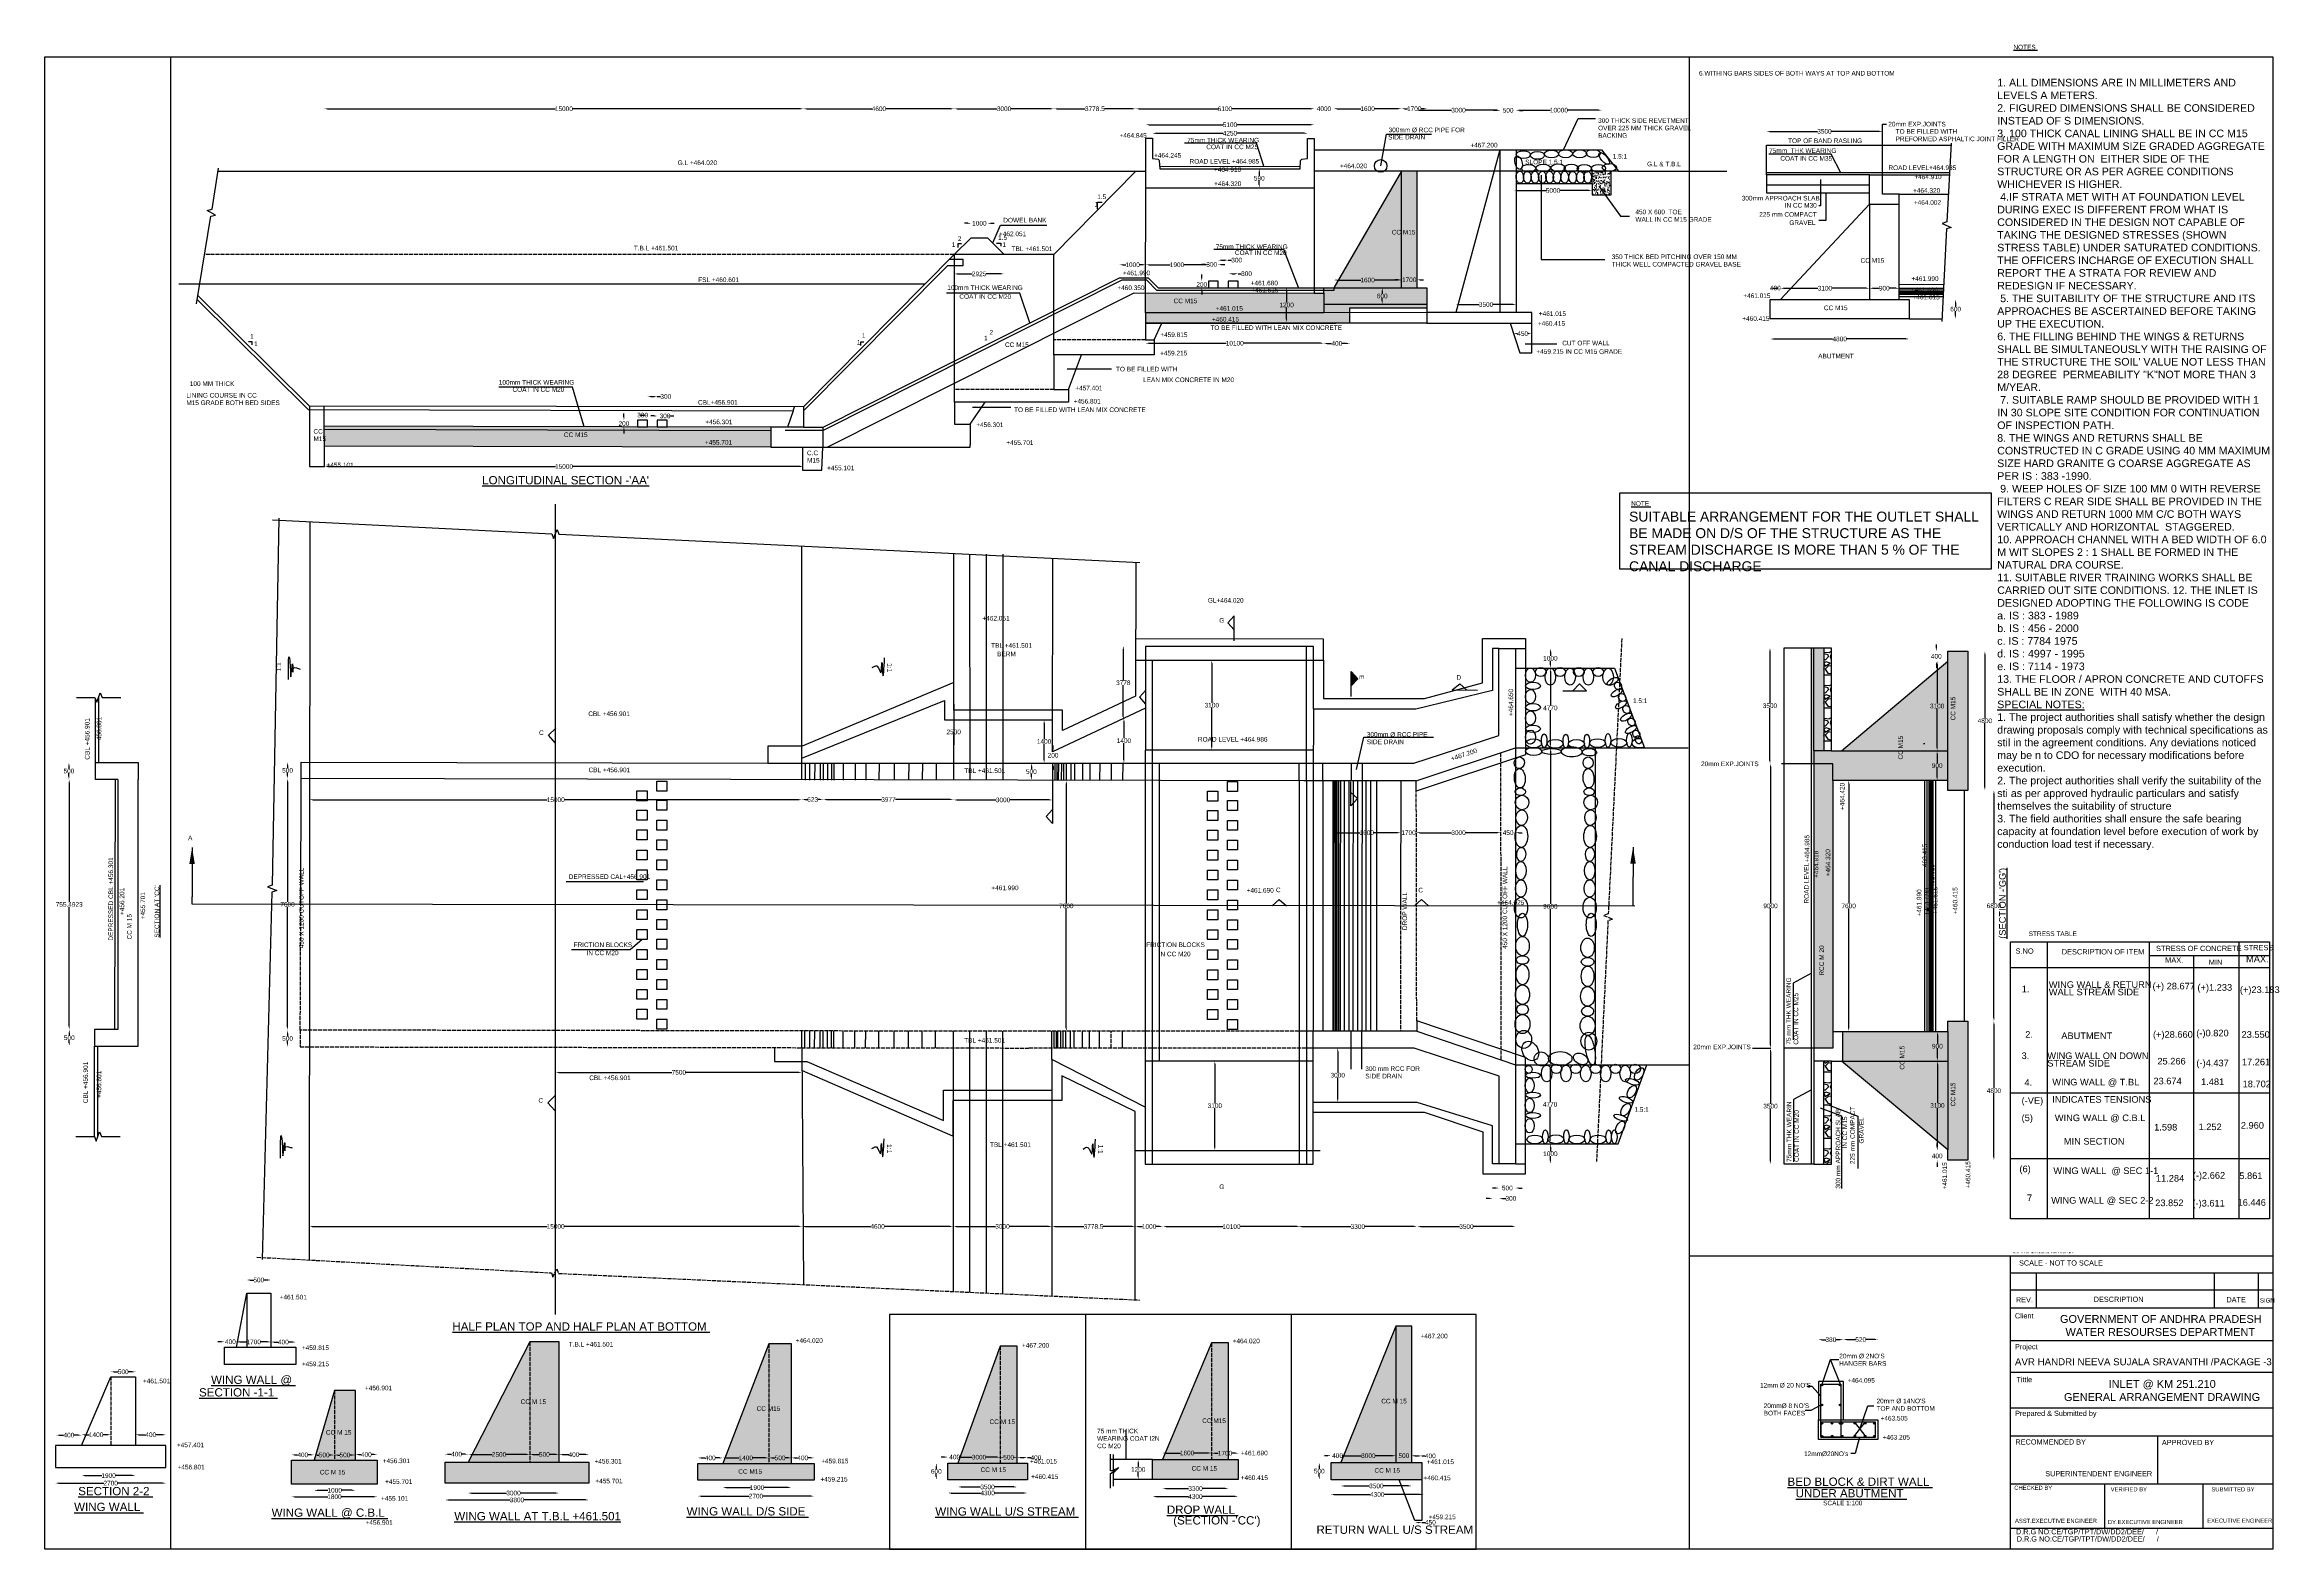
# Model space of a CAD drawing. Header units: inches. Extents: x 43882 to 50635, y 3 to 4549.
import ezdxf

# ---------------------------------------------------------------- set-up
doc = ezdxf.new("R2010")
doc.units = ezdxf.units.IN
doc.header["$MEASUREMENT"] = 0
doc.linetypes.add('ACAD_ISO02W100', pattern=[15, 12, -3])
for name, color, linetype in [('DIMENSIONS', 255, 'Continuous'), ('REF', 7, 'Continuous'), ('TEXT', 1, 'Continuous')]:
    doc.layers.add(name, color=color, linetype=linetype)
doc.styles.get("Standard").update_dxf_attribs({"font": 'arial.ttf', "height": 14})
doc.dimstyles.get("Standard").update_dxf_attribs({"dimtxt": 14, "dimasz": 10, "dimexe": 0.18, "dimexo": 0.0625, "dimgap": 0.09, "dimtad": 0, "dimtih": 1, "dimtoh": 1, "dimdec": 4, "dimzin": 0, "dimdsep": 46, "dimtxsty": 'Standard', "dimcen": 0.09, "dimse1": 1, "dimse2": 1, "dimadec": 0, "dimazin": 0, "dimtfac": 1, "dimtdec": 4, "dimtofl": 0, "dimtmove": 0, "dimatfit": 3, "dimfxl": 1, "dimtolj": 1, "dimtzin": 0, "dimarcsym": 0})
pattern_1 = [(228.0128, (72, 100), (-799.9998232, -900.0001342), [13.4536, -1331.9088]), (184.9697, (63, 90), (1200.00010515, 99.9991307), [23.0868, -2285.5925]), (132.5104, (40, 88), (999.9990718, -1100.0008674), [16.2788, -1611.6032]), (267.2737, (1, 63), (99.99960177, 2000.0000295), [21.0238, -2081.3558]), (292.8337, (0, 42), (-500.00099054, 1199.9996412), [20.6155, -2040.9373]), (357.2737, (8, 23), (-2000.0000295, 99.99960177), [21.0238, -2081.3558]), (37.6942, (29, 22), (-1300.00073456, -999.99904052), [27.8029, -2752.4849]), (72.2553, (51, 39), (700.00107627, 2199.99962312), [26.2488, -2598.6321]), (121.4296, (59, 64), (-800.0008234, 1299.99950365), [21.095, -2088.4073]), (175.2364, (48, 82), (1100.0000946, -99.9991533), [24.0832, -1180.0763]), (222.3974, (24, 84), (-1200.0007351, -1099.9992082), [31.1448, -3083.3375]), (138.8141, (100, 62), (-700.0002947, 599.9997313), [10.6301, -1052.3844]), (171.4692, (92, 69), (1299.9998285, -200.000791), [20.2237, -2002.1511]), (225, (72, 72), (-1e-14, -100.00003), [14.1421, -127.2792]), (203.1986, (65, 84), (499.999973, 200.0001325), [7.6158, -753.9615]), (291.8014, (58, 81), (-99.999991, 300.000027), [10.7703, -527.7462]), (30.9638, (62, 71), (299.999802, 200.0002484), [17.4929, -565.6023]), (161.5651, (77, 80), (200.000043, -99.99984), [12.6491, -303.5787]), (16.3895, (0, 81), (1000.00021984, 299.999271), [17.72, -1754.2845]), (70.3462, (17, 86), (-399.9995247, -1100.0002136), [14.8661, -1471.7408]), (293.1986, (77, 100), (-200.0001325, 499.999973), [15.2315, -746.3458]), (343.6105, (83, 86), (-1000.00021984, 299.999271), [17.72, -1754.2845]), (339.444, (0, 19), (-500.0001845, 199.9995996), [17.088, -837.3124]), (294.7751, (16, 13), (-499.9992189, 1100.0003422), [14.3178, -1417.4643]), (66.8014, (78, 0), (200.0001325, 499.999973), [15.2315, -746.3458]), (17.354, (84, 14), (-1300.0002019, -399.9994502), [16.7631, -1659.5424]), (69.444, (29, 0), (-199.9995996, -500.0001845), [8.544, -845.8564]), (101.3099, (72, 0), (-99.999763, 400.000075), [5.099, -504.8029]), (165.9638, (71, 5), (300.000055, -99.999806), [20.6155, -391.695]), (186.009, (51, 10), (999.9999751, 99.99993175), [19.105, -1891.3923]), (303.6901, (62, 62), (-100.000133, 199.999956), [14.4222, -346.1329]), (353.1572, (70, 50), (1699.99993655, -200.0007998), [25.1794, -2492.7563]), (60.9454, (95, 47), (-400.0000027, -700.0000385), [10.2956, -1019.2674]), (90, (100, 56), (-100, 100), [6, -94]), (120.2564, (49, 13), (399.9994887, -700.0002456), [13.8924, -1375.352]), (48.0128, (42, 25), (799.9998232, 900.0001342), [26.9072, -1318.4552]), (0, (60, 45), (100, 100), [26, -74]), (325.3048, (86, 45), (-999.9994259, 700.000861), [15.8114, -1565.3274]), (254.0546, (99, 36), (-99.999989, -400.0000127), [14.5602, -713.4508]), (207.646, (95, 22), (-1899.9995807, -1000.0007713), [23.7065, -2346.9474]), (175.4261, (74, 11), (-1300.00005583, 99.9994801), [25.0799, -2482.9074])]
pattern_2 = [(50, (0, 0), (17.9315046, -1.5688034), [1.875, -20.625]), (355, (0, 0), (-3.468783, 18.8048033), [1.5, -16.5]), (100.4514, (1.494, -0.13), (14.4627345, 17.2359886), [1.593505, -17.528553]), (46.1842, (0, 5), (26.681026, -4.137975), [2.8125, -30.9375]), (96.6356, (2.223, 4.655), (23.366568, 24.352947), [2.390257, -26.292825]), (351.1842, (0, 5), (23.366549, 24.352965), [2.25, -24.75]), (21, (2.5, 3.75), (14.9226763, -10.0654723), [1.875, -20.625]), (326, (2.5, 3.75), (6.082883, 18.128751), [1.5, -16.5]), (71.4514, (3.744, 2.911), (21.005566, 8.0632624), [1.593505, -17.528553]), (37.5, (0, 0), (0.3039964, 8.32234635), [0, -16.3, 0, -16.75, 0, -16.5625]), (7.5, (0, 0), (6.5767384, 9.8602928), [0, -9.55, 0, -15.925, 0, -6.3125]), (327.5, (-5.575, 0), (13.3455609, -0.5638718), [0, -6.25, 0, -19.5, 0, -25.875]), (317.5, (-8.075, 0), (14.5796542, 2.5026246), [0, -8.125, 0, -12.95, 0, -18.375])]

# ---------------------------------------------------------------- blocks, each defined once
blk = doc.blocks.new('*D1')
at = {"layer": 'Defpoints', "color": 0, "transparency": 16777216}
for p in [(49317.8, 636.4), (49242, 509.7), (49317.8, 509.7)]:
    blk.add_point(p, dxfattribs=at)
at = {"layer": 'DIMENSIONS', "color": 0, "lineweight": -2, "transparency": 16777216}
for p, q in [((49252, 636.4), (49264.4, 636.4)), ((49307.8, 636.4), (49295.4, 636.4))]:
    blk.add_line(p, q, dxfattribs=at)
at = {"layer": 'DIMENSIONS', "color": 0, "transparency": 16777216}
for points in [[(49252, 638.1), (49252, 634.8), (49242, 636.4)], [(49307.8, 638.1), (49307.8, 634.8), (49317.8, 636.4)]]:
    blk.add_solid(points, dxfattribs=at)
at = {"layer": 'DIMENSIONS', "color": 0, "transparency": 16777216, "insert": (49279.9, 636.4), "char_height": 14, "attachment_point": 5}
blk.add_mtext('\\A1;380', dxfattribs=at)
blk = doc.blocks.new('*D2')
at = {"layer": 'Defpoints', "color": 0, "transparency": 16777216}
for p in [(49422.2, 636.9), (49317.8, 394.3), (49422.2, 394.3)]:
    blk.add_point(p, dxfattribs=at)
at = {"layer": 'DIMENSIONS', "color": 0, "lineweight": -2, "transparency": 16777216}
for p, q in [((49327.8, 636.9), (49354.5, 636.9)), ((49412.2, 636.9), (49385.5, 636.9))]:
    blk.add_line(p, q, dxfattribs=at)
at = {"layer": 'DIMENSIONS', "color": 0, "transparency": 16777216}
for points in [[(49327.8, 638.6), (49327.8, 635.2), (49317.8, 636.9)], [(49412.2, 638.6), (49412.2, 635.2), (49422.2, 636.9)]]:
    blk.add_solid(points, dxfattribs=at)
at = {"layer": 'DIMENSIONS', "color": 0, "transparency": 16777216, "insert": (49370, 636.9), "char_height": 14, "attachment_point": 5}
blk.add_mtext('\\A1;520', dxfattribs=at)
blk = doc.blocks.new('*D3')
at = {"layer": 'Defpoints', "color": 0, "transparency": 16777216}
for p in [(47799, 285.9), (47769.3, 265), (47799, 265)]:
    blk.add_point(p, dxfattribs=at)
at = {"layer": 'DIMENSIONS', "color": 0, "lineweight": -2, "transparency": 16777216}
for p, q in [((47759.3, 285.9), (47749.3, 285.9)), ((47809, 285.9), (47819, 285.9))]:
    blk.add_line(p, q, dxfattribs=at)
at = {"layer": 'DIMENSIONS', "color": 0, "transparency": 16777216}
for points in [[(47759.3, 287.6), (47759.3, 284.3), (47769.3, 285.9)], [(47809, 287.6), (47809, 284.3), (47799, 285.9)]]:
    blk.add_solid(points, dxfattribs=at)
at = {"layer": 'DIMENSIONS', "color": 0, "transparency": 16777216, "insert": (47789, 285.9), "char_height": 14, "attachment_point": 5}
blk.add_mtext('\\A1;400', dxfattribs=at)
blk = doc.blocks.new('*D4')
at = {"layer": 'Defpoints', "color": 0, "transparency": 16777216}
for p in [(47965.2, 285.7), (47799, 265), (47965.2, 265)]:
    blk.add_point(p, dxfattribs=at)
at = {"layer": 'DIMENSIONS', "color": 0, "lineweight": -2, "transparency": 16777216}
for p, q in [((47809, 285.7), (47861.1, 285.7)), ((47955.2, 285.7), (47903, 285.7))]:
    blk.add_line(p, q, dxfattribs=at)
at = {"layer": 'DIMENSIONS', "color": 0, "transparency": 16777216}
for points in [[(47809, 287.4), (47809, 284.1), (47799, 285.7)], [(47955.2, 287.4), (47955.2, 284.1), (47965.2, 285.7)]]:
    blk.add_solid(points, dxfattribs=at)
at = {"layer": 'DIMENSIONS', "color": 0, "transparency": 16777216, "insert": (47882.1, 285.7), "char_height": 14, "attachment_point": 5}
blk.add_mtext('\\A1;3000', dxfattribs=at)
blk = doc.blocks.new('*D5')
at = {"layer": 'Defpoints', "color": 0, "transparency": 16777216}
for p in [(48013.8, 285.8), (47965.2, 265), (48013.8, 265)]:
    blk.add_point(p, dxfattribs=at)
at = {"layer": 'DIMENSIONS', "color": 0, "lineweight": -2, "transparency": 16777216}
for p, q in [((47955.2, 285.8), (47945.2, 285.8)), ((48023.8, 285.8), (48033.8, 285.8))]:
    blk.add_line(p, q, dxfattribs=at)
at = {"layer": 'DIMENSIONS', "color": 0, "transparency": 16777216}
for points in [[(47955.2, 287.5), (47955.2, 284.1), (47965.2, 285.8)], [(48023.8, 287.5), (48023.8, 284.1), (48013.8, 285.8)]]:
    blk.add_solid(points, dxfattribs=at)
at = {"layer": 'DIMENSIONS', "color": 0, "transparency": 16777216, "insert": (47989.5, 285.8), "char_height": 14, "attachment_point": 5}
blk.add_mtext('\\A1;500', dxfattribs=at)
blk = doc.blocks.new('*D6')
at = {"layer": 'Defpoints', "color": 0, "transparency": 16777216}
for p in [(48043.7, 285.2), (48013.8, 265), (48043.7, 265)]:
    blk.add_point(p, dxfattribs=at)
at = {"layer": 'DIMENSIONS', "color": 0, "lineweight": -2, "transparency": 16777216}
for p, q in [((48023.8, 285.2), (48033.7, 285.2)), ((48043.7, 285.2), (48053.7, 285.2))]:
    blk.add_line(p, q, dxfattribs=at)
at = {"layer": 'DIMENSIONS', "color": 0, "transparency": 16777216}
for points in [[(48023.8, 286.8), (48023.8, 283.5), (48013.8, 285.2)], [(48033.7, 286.8), (48033.7, 283.5), (48043.7, 285.2)]]:
    blk.add_solid(points, dxfattribs=at)
at = {"layer": 'DIMENSIONS', "color": 0, "transparency": 16777216, "insert": (48069.5, 285.2), "char_height": 14, "attachment_point": 5}
blk.add_mtext('\\A1;400', dxfattribs=at)
blk = doc.blocks.new('*D7')
at = {"layer": 'Defpoints', "color": 0, "transparency": 16777216}
for p in [(47799, 265), (48013.8, 265), (48013.8, 194.3)]:
    blk.add_point(p, dxfattribs=at)
at = {"layer": 'DIMENSIONS', "color": 0, "lineweight": -2, "transparency": 16777216}
for p, q in [((47809, 194.3), (47885.4, 194.3)), ((48003.8, 194.3), (47927.3, 194.3))]:
    blk.add_line(p, q, dxfattribs=at)
at = {"layer": 'DIMENSIONS', "color": 0, "transparency": 16777216}
for points in [[(47809, 196), (47809, 192.7), (47799, 194.3)], [(48003.8, 196), (48003.8, 192.7), (48013.8, 194.3)]]:
    blk.add_solid(points, dxfattribs=at)
at = {"layer": 'DIMENSIONS', "color": 0, "transparency": 16777216, "insert": (47906.4, 194.3), "char_height": 14, "attachment_point": 5}
blk.add_mtext('\\A1;3500', dxfattribs=at)
blk = doc.blocks.new('*D8')
at = {"layer": 'Defpoints', "color": 0, "transparency": 16777216}
for p in [(47769.3, 213.2), (48048.8, 211.8), (48048.8, 168.6)]:
    blk.add_point(p, dxfattribs=at)
at = {"layer": 'DIMENSIONS', "color": 0, "lineweight": -2, "transparency": 16777216}
for p, q in [((47779.3, 168.6), (47887.8, 168.6)), ((48038.8, 168.6), (47930.3, 168.6))]:
    blk.add_line(p, q, dxfattribs=at)
at = {"layer": 'DIMENSIONS', "color": 0, "transparency": 16777216}
for points in [[(47779.3, 170.3), (47779.3, 167), (47769.3, 168.6)], [(48038.8, 170.3), (48038.8, 167), (48048.8, 168.6)]]:
    blk.add_solid(points, dxfattribs=at)
at = {"layer": 'DIMENSIONS', "color": 0, "transparency": 16777216, "insert": (47909, 168.6), "char_height": 14, "attachment_point": 5}
blk.add_mtext('\\A1;4300', dxfattribs=at)
blk = doc.blocks.new('*D9')
at = {"layer": 'Defpoints', "color": 0, "transparency": 16777216}
for p in [(47733.9, 213.2), (47769.3, 265), (47769.3, 213.2)]:
    blk.add_point(p, dxfattribs=at)
at = {"layer": 'DIMENSIONS', "color": 0, "lineweight": -2, "transparency": 16777216}
for p, q in [((47733.9, 255), (47733.9, 246.3)), ((47733.9, 223.2), (47733.9, 231.8))]:
    blk.add_line(p, q, dxfattribs=at)
at = {"layer": 'DIMENSIONS', "color": 0, "transparency": 16777216}
for points in [[(47732.2, 255), (47735.5, 255), (47733.9, 265)], [(47732.2, 223.2), (47735.5, 223.2), (47733.9, 213.2)]]:
    blk.add_solid(points, dxfattribs=at)
at = {"layer": 'DIMENSIONS', "color": 0, "transparency": 16777216, "insert": (47733.9, 239.1), "char_height": 14, "attachment_point": 5}
blk.add_mtext('\\A1;500', dxfattribs=at)
blk = doc.blocks.new('*D10')
at = {"layer": 'Defpoints', "color": 0, "transparency": 16777216}
for p in [(47260.3, 274), (47408.6, 293.9), (47408.6, 274)]:
    blk.add_point(p, dxfattribs=at)
at = {"layer": 'DIMENSIONS', "color": 0, "lineweight": -2, "transparency": 16777216}
for p, q in [((47270.3, 293.9), (47314.1, 293.9)), ((47398.6, 293.9), (47354.7, 293.9))]:
    blk.add_line(p, q, dxfattribs=at)
at = {"layer": 'DIMENSIONS', "color": 0, "transparency": 16777216}
for points in [[(47270.3, 295.6), (47270.3, 292.3), (47260.3, 293.9)], [(47398.6, 295.6), (47398.6, 292.3), (47408.6, 293.9)]]:
    blk.add_solid(points, dxfattribs=at)
at = {"layer": 'DIMENSIONS', "color": 0, "transparency": 16777216, "insert": (47334.4, 293.9), "char_height": 14, "attachment_point": 5}
blk.add_mtext('\\A1;1600', dxfattribs=at)
blk = doc.blocks.new('*D11')
at = {"layer": 'Defpoints', "color": 0, "transparency": 16777216}
for p in [(47408.6, 274), (47489.2, 293.4), (47489.2, 274)]:
    blk.add_point(p, dxfattribs=at)
at = {"layer": 'DIMENSIONS', "color": 0, "lineweight": -2, "transparency": 16777216}
for p, q in [((47418.6, 293.4), (47428.6, 293.4)), ((47479.2, 293.4), (47469.2, 293.4))]:
    blk.add_line(p, q, dxfattribs=at)
at = {"layer": 'DIMENSIONS', "color": 0, "transparency": 16777216}
for points in [[(47418.6, 295.1), (47418.6, 291.7), (47408.6, 293.4)], [(47479.2, 295.1), (47479.2, 291.7), (47489.2, 293.4)]]:
    blk.add_solid(points, dxfattribs=at)
at = {"layer": 'DIMENSIONS', "color": 0, "transparency": 16777216, "insert": (47448.9, 293.4), "char_height": 14, "attachment_point": 5}
blk.add_mtext('\\A1;1700', dxfattribs=at)
blk = doc.blocks.new('*D12')
at = {"layer": 'Defpoints', "color": 0, "transparency": 16777216}
for p in [(47260.3, 274), (47459.5, 274), (47459.5, 186.6)]:
    blk.add_point(p, dxfattribs=at)
at = {"layer": 'DIMENSIONS', "color": 0, "lineweight": -2, "transparency": 16777216}
for p, q in [((47270.3, 186.6), (47338.9, 186.6)), ((47449.5, 186.6), (47380.8, 186.6))]:
    blk.add_line(p, q, dxfattribs=at)
at = {"layer": 'DIMENSIONS', "color": 0, "transparency": 16777216}
for points in [[(47270.3, 188.2), (47270.3, 184.9), (47260.3, 186.6)], [(47449.5, 188.2), (47449.5, 184.9), (47459.5, 186.6)]]:
    blk.add_solid(points, dxfattribs=at)
at = {"layer": 'DIMENSIONS', "color": 0, "transparency": 16777216, "insert": (47359.9, 186.6), "char_height": 14, "attachment_point": 5}
blk.add_mtext('\\A1;3300', dxfattribs=at)
blk = doc.blocks.new('*D13')
at = {"layer": 'Defpoints', "color": 0, "transparency": 16777216}
for p in [(47230, 214.3), (47489.2, 214.3), (47489.2, 162.1)]:
    blk.add_point(p, dxfattribs=at)
at = {"layer": 'DIMENSIONS', "color": 0, "lineweight": -2, "transparency": 16777216}
for p, q in [((47240, 162.1), (47338.3, 162.1)), ((47479.2, 162.1), (47380.8, 162.1))]:
    blk.add_line(p, q, dxfattribs=at)
at = {"layer": 'DIMENSIONS', "color": 0, "transparency": 16777216}
for points in [[(47240, 163.8), (47240, 160.5), (47230, 162.1)], [(47479.2, 163.8), (47479.2, 160.5), (47489.2, 162.1)]]:
    blk.add_solid(points, dxfattribs=at)
at = {"layer": 'DIMENSIONS', "color": 0, "transparency": 16777216, "insert": (47359.6, 162.1), "char_height": 14, "attachment_point": 5}
blk.add_mtext('\\A1;4300', dxfattribs=at)
blk = doc.blocks.new('*D14')
at = {"layer": 'Defpoints', "color": 0, "transparency": 16777216}
for p in [(47230, 274), (47186.7, 214.3), (47236.6, 214.3)]:
    blk.add_point(p, dxfattribs=at)
at = {"layer": 'DIMENSIONS', "color": 0, "lineweight": -2, "transparency": 16777216}
for p, q in [((47186.7, 264), (47186.7, 251.3)), ((47186.7, 224.3), (47186.7, 236.9))]:
    blk.add_line(p, q, dxfattribs=at)
at = {"layer": 'DIMENSIONS', "color": 0, "transparency": 16777216}
for points in [[(47185, 264), (47188.3, 264), (47186.7, 274)], [(47185, 224.3), (47188.3, 224.3), (47186.7, 214.3)]]:
    blk.add_solid(points, dxfattribs=at)
at = {"layer": 'DIMENSIONS', "color": 0, "transparency": 16777216, "insert": (47186.7, 244.1), "char_height": 14, "attachment_point": 5}
blk.add_mtext('\\A1;1200', dxfattribs=at)
blk = doc.blocks.new('*D15')
at = {"layer": 'Defpoints', "color": 0, "transparency": 16777216}
for p in [(46576.6, 213), (46611.6, 263.6), (46611.6, 213)]:
    blk.add_point(p, dxfattribs=at)
at = {"layer": 'DIMENSIONS', "color": 0, "lineweight": -2, "transparency": 16777216}
for p, q in [((46576.6, 253.6), (46576.6, 245.5)), ((46576.6, 223), (46576.6, 231.1))]:
    blk.add_line(p, q, dxfattribs=at)
at = {"layer": 'DIMENSIONS', "color": 0, "transparency": 16777216}
for points in [[(46574.9, 253.6), (46578.2, 253.6), (46576.6, 263.6)], [(46574.9, 223), (46578.2, 223), (46576.6, 213)]]:
    blk.add_solid(points, dxfattribs=at)
at = {"layer": 'DIMENSIONS', "color": 0, "transparency": 16777216, "insert": (46576.6, 238.3), "char_height": 14, "attachment_point": 5}
blk.add_mtext('\\A1;600', dxfattribs=at)
blk = doc.blocks.new('*D16')
at = {"layer": 'Defpoints', "color": 0, "transparency": 16777216}
for p in [(46641.9, 263.6), (46820.8, 263.6), (46820.8, 191.4)]:
    blk.add_point(p, dxfattribs=at)
at = {"layer": 'DIMENSIONS', "color": 0, "lineweight": -2, "transparency": 16777216}
for p, q in [((46651.9, 191.4), (46710.4, 191.4)), ((46810.8, 191.4), (46752.3, 191.4))]:
    blk.add_line(p, q, dxfattribs=at)
at = {"layer": 'DIMENSIONS', "color": 0, "transparency": 16777216}
for points in [[(46651.9, 193), (46651.9, 189.7), (46641.9, 191.4)], [(46810.8, 193), (46810.8, 189.7), (46820.8, 191.4)]]:
    blk.add_solid(points, dxfattribs=at)
at = {"layer": 'DIMENSIONS', "color": 0, "transparency": 16777216, "insert": (46731.4, 191.4), "char_height": 14, "attachment_point": 5}
blk.add_mtext('\\A1;3500', dxfattribs=at)
blk = doc.blocks.new('*D17')
at = {"layer": 'Defpoints', "color": 0, "transparency": 16777216}
for p in [(46611.6, 213), (46851.7, 213), (46851.7, 173.1)]:
    blk.add_point(p, dxfattribs=at)
at = {"layer": 'DIMENSIONS', "color": 0, "lineweight": -2, "transparency": 16777216}
for p, q in [((46621.6, 173.1), (46710.4, 173.1)), ((46841.7, 173.1), (46752.9, 173.1))]:
    blk.add_line(p, q, dxfattribs=at)
at = {"layer": 'DIMENSIONS', "color": 0, "transparency": 16777216}
for points in [[(46621.6, 174.8), (46621.6, 171.5), (46611.6, 173.1)], [(46841.7, 174.8), (46841.7, 171.5), (46851.7, 173.1)]]:
    blk.add_solid(points, dxfattribs=at)
at = {"layer": 'DIMENSIONS', "color": 0, "transparency": 16777216, "insert": (46731.7, 173.1), "char_height": 14, "attachment_point": 5}
blk.add_mtext('\\A1;4300', dxfattribs=at)
blk = doc.blocks.new('*D18')
at = {"layer": 'Defpoints', "color": 0, "transparency": 16777216}
for p in [(46641.9, 281.7), (46611.6, 263.6), (46641.9, 263.6)]:
    blk.add_point(p, dxfattribs=at)
at = {"layer": 'DIMENSIONS', "color": 0, "lineweight": -2, "transparency": 16777216}
for p, q in [((46601.6, 281.7), (46591.6, 281.7)), ((46651.9, 281.7), (46661.9, 281.7))]:
    blk.add_line(p, q, dxfattribs=at)
at = {"layer": 'DIMENSIONS', "color": 0, "transparency": 16777216}
for points in [[(46601.6, 283.4), (46601.6, 280), (46611.6, 281.7)], [(46651.9, 283.4), (46651.9, 280), (46641.9, 281.7)]]:
    blk.add_solid(points, dxfattribs=at)
at = {"layer": 'DIMENSIONS', "color": 0, "transparency": 16777216, "insert": (46631.9, 281.7), "char_height": 14, "attachment_point": 5}
blk.add_mtext('\\A1;400', dxfattribs=at)
blk = doc.blocks.new('*D19')
at = {"layer": 'Defpoints', "color": 0, "transparency": 16777216}
for p in [(46769.4, 281.3), (46641.9, 263.6), (46769.4, 263.6)]:
    blk.add_point(p, dxfattribs=at)
at = {"layer": 'DIMENSIONS', "color": 0, "lineweight": -2, "transparency": 16777216}
for p, q in [((46651.9, 281.3), (46684.7, 281.3)), ((46759.4, 281.3), (46726.7, 281.3))]:
    blk.add_line(p, q, dxfattribs=at)
at = {"layer": 'DIMENSIONS', "color": 0, "transparency": 16777216}
for points in [[(46651.9, 282.9), (46651.9, 279.6), (46641.9, 281.3)], [(46759.4, 282.9), (46759.4, 279.6), (46769.4, 281.3)]]:
    blk.add_solid(points, dxfattribs=at)
at = {"layer": 'DIMENSIONS', "color": 0, "transparency": 16777216, "insert": (46705.7, 281.3), "char_height": 14, "attachment_point": 5}
blk.add_mtext('\\A1;3000', dxfattribs=at)
blk = doc.blocks.new('*D20')
at = {"layer": 'Defpoints', "color": 0, "transparency": 16777216}
for p in [(46820.8, 281), (46769.4, 263.6), (46820.8, 263.6)]:
    blk.add_point(p, dxfattribs=at)
at = {"layer": 'DIMENSIONS', "color": 0, "lineweight": -2, "transparency": 16777216}
for p, q in [((46779.4, 281), (46779.6, 281)), ((46810.8, 281), (46810.7, 281))]:
    blk.add_line(p, q, dxfattribs=at)
at = {"layer": 'DIMENSIONS', "color": 0, "transparency": 16777216}
for points in [[(46779.4, 282.6), (46779.4, 279.3), (46769.4, 281)], [(46810.8, 282.6), (46810.8, 279.3), (46820.8, 281)]]:
    blk.add_solid(points, dxfattribs=at)
at = {"layer": 'DIMENSIONS', "color": 0, "transparency": 16777216, "insert": (46795.1, 281), "char_height": 14, "attachment_point": 5}
blk.add_mtext('\\A1;500', dxfattribs=at)
blk = doc.blocks.new('*D21')
at = {"layer": 'Defpoints', "color": 0, "transparency": 16777216}
for p in [(46851.7, 280), (46820.8, 263.6), (46851.7, 263.6)]:
    blk.add_point(p, dxfattribs=at)
at = {"layer": 'DIMENSIONS', "color": 0, "lineweight": -2, "transparency": 16777216}
for p, q in [((46830.8, 280), (46841.7, 280)), ((46851.7, 280), (46861.7, 280))]:
    blk.add_line(p, q, dxfattribs=at)
at = {"layer": 'DIMENSIONS', "color": 0, "transparency": 16777216}
for points in [[(46830.8, 281.7), (46830.8, 278.4), (46820.8, 280)], [(46841.7, 281.7), (46841.7, 278.4), (46851.7, 280)]]:
    blk.add_solid(points, dxfattribs=at)
at = {"layer": 'DIMENSIONS', "color": 0, "transparency": 16777216, "insert": (46877.5, 280), "char_height": 14, "attachment_point": 5}
blk.add_mtext('\\A1;400', dxfattribs=at)
blk = doc.blocks.new('*D22')
at = {"layer": 'Defpoints', "color": 0, "transparency": 16777216}
for p in [(45931.1, 279.1), (45856, 262.7), (45931.1, 262.7)]:
    blk.add_point(p, dxfattribs=at)
at = {"layer": 'DIMENSIONS', "color": 0, "lineweight": -2, "transparency": 16777216}
for p, q in [((45866, 279.1), (45877.8, 279.1)), ((45921.1, 279.1), (45909.4, 279.1))]:
    blk.add_line(p, q, dxfattribs=at)
at = {"layer": 'DIMENSIONS', "color": 0, "transparency": 16777216}
for points in [[(45866, 280.7), (45866, 277.4), (45856, 279.1)], [(45921.1, 280.7), (45921.1, 277.4), (45931.1, 279.1)]]:
    blk.add_solid(points, dxfattribs=at)
at = {"layer": 'DIMENSIONS', "color": 0, "transparency": 16777216, "insert": (45893.6, 279.1), "char_height": 14, "attachment_point": 5}
blk.add_mtext('\\A1;400', dxfattribs=at)
blk = doc.blocks.new('*D23')
at = {"layer": 'Defpoints', "color": 0, "transparency": 16777216}
for p in [(46070.2, 279.1), (45931.1, 262.7), (46070.2, 262.7)]:
    blk.add_point(p, dxfattribs=at)
at = {"layer": 'DIMENSIONS', "color": 0, "lineweight": -2, "transparency": 16777216}
for p, q in [((45941.1, 279.1), (45980.4, 279.1)), ((46060.2, 279.1), (46021, 279.1))]:
    blk.add_line(p, q, dxfattribs=at)
at = {"layer": 'DIMENSIONS', "color": 0, "transparency": 16777216}
for points in [[(45941.1, 280.7), (45941.1, 277.4), (45931.1, 279.1)], [(46060.2, 280.7), (46060.2, 277.4), (46070.2, 279.1)]]:
    blk.add_solid(points, dxfattribs=at)
at = {"layer": 'DIMENSIONS', "color": 0, "transparency": 16777216, "insert": (46000.7, 279.1), "char_height": 14, "attachment_point": 5}
blk.add_mtext('\\A1;1400', dxfattribs=at)
blk = doc.blocks.new('*D24')
at = {"layer": 'Defpoints', "color": 0, "transparency": 16777216}
for p in [(46138.7, 279.1), (46070.2, 262.7), (46138.7, 262.7)]:
    blk.add_point(p, dxfattribs=at)
at = {"layer": 'DIMENSIONS', "color": 0, "lineweight": -2, "transparency": 16777216}
for p, q in [((46080.2, 279.1), (46088.9, 279.1)), ((46128.7, 279.1), (46120, 279.1))]:
    blk.add_line(p, q, dxfattribs=at)
at = {"layer": 'DIMENSIONS', "color": 0, "transparency": 16777216}
for points in [[(46080.2, 280.8), (46080.2, 277.4), (46070.2, 279.1)], [(46128.7, 280.8), (46128.7, 277.4), (46138.7, 279.1)]]:
    blk.add_solid(points, dxfattribs=at)
at = {"layer": 'DIMENSIONS', "color": 0, "transparency": 16777216, "insert": (46104.5, 279.1), "char_height": 14, "attachment_point": 5}
blk.add_mtext('\\A1;500', dxfattribs=at)
blk = doc.blocks.new('*D25')
at = {"layer": 'Defpoints', "color": 0, "transparency": 16777216}
for p in [(46207.3, 279.1), (46138.7, 262.7), (46207.3, 262.7)]:
    blk.add_point(p, dxfattribs=at)
at = {"layer": 'DIMENSIONS', "color": 0, "lineweight": -2, "transparency": 16777216}
for p, q in [((46148.7, 279.1), (46157.2, 279.1)), ((46197.3, 279.1), (46188.8, 279.1))]:
    blk.add_line(p, q, dxfattribs=at)
at = {"layer": 'DIMENSIONS', "color": 0, "transparency": 16777216}
for points in [[(46148.7, 280.8), (46148.7, 277.4), (46138.7, 279.1)], [(46197.3, 280.8), (46197.3, 277.4), (46207.3, 279.1)]]:
    blk.add_solid(points, dxfattribs=at)
at = {"layer": 'DIMENSIONS', "color": 0, "transparency": 16777216, "insert": (46173, 279.1), "char_height": 14, "attachment_point": 5}
blk.add_mtext('\\A1;400', dxfattribs=at)
blk = doc.blocks.new('*D26')
at = {"layer": 'Defpoints', "color": 0, "transparency": 16777216}
for p in [(45931.1, 262.7), (46138.7, 262.7), (46138.7, 189.4)]:
    blk.add_point(p, dxfattribs=at)
at = {"layer": 'DIMENSIONS', "color": 0, "lineweight": -2, "transparency": 16777216}
for p, q in [((45941.1, 189.4), (46014.6, 189.4)), ((46128.7, 189.4), (46055.2, 189.4))]:
    blk.add_line(p, q, dxfattribs=at)
at = {"layer": 'DIMENSIONS', "color": 0, "transparency": 16777216}
for points in [[(45941.1, 191.1), (45941.1, 187.8), (45931.1, 189.4)], [(46128.7, 191.1), (46128.7, 187.8), (46138.7, 189.4)]]:
    blk.add_solid(points, dxfattribs=at)
at = {"layer": 'DIMENSIONS', "color": 0, "transparency": 16777216, "insert": (46034.9, 189.4), "char_height": 14, "attachment_point": 5}
blk.add_mtext('\\A1;1900', dxfattribs=at)
blk = doc.blocks.new('*D27')
at = {"layer": 'Defpoints', "color": 0, "transparency": 16777216}
for p in [(45856, 212.2), (46207.3, 212.2), (46207.3, 163.7)]:
    blk.add_point(p, dxfattribs=at)
at = {"layer": 'DIMENSIONS', "color": 0, "lineweight": -2, "transparency": 16777216}
for p, q in [((45866, 163.7), (46010.6, 163.7)), ((46197.3, 163.7), (46052.8, 163.7))]:
    blk.add_line(p, q, dxfattribs=at)
at = {"layer": 'DIMENSIONS', "color": 0, "transparency": 16777216}
for points in [[(45866, 165.4), (45866, 162.1), (45856, 163.7)], [(46197.3, 165.4), (46197.3, 162.1), (46207.3, 163.7)]]:
    blk.add_solid(points, dxfattribs=at)
at = {"layer": 'DIMENSIONS', "color": 0, "transparency": 16777216, "insert": (46031.7, 163.7), "char_height": 14, "attachment_point": 5}
blk.add_mtext('\\A1;2700', dxfattribs=at)
blk = doc.blocks.new('*D28')
at = {"layer": 'Defpoints', "color": 0, "transparency": 16777216}
for p in [(45161.5, 290.5), (45092.1, 265.8), (45161.5, 265.8)]:
    blk.add_point(p, dxfattribs=at)
at = {"layer": 'DIMENSIONS', "color": 0, "lineweight": -2, "transparency": 16777216}
for p, q in [((45102.1, 290.5), (45111, 290.5)), ((45151.5, 290.5), (45142.6, 290.5))]:
    blk.add_line(p, q, dxfattribs=at)
at = {"layer": 'DIMENSIONS', "color": 0, "transparency": 16777216}
for points in [[(45102.1, 292.2), (45102.1, 288.8), (45092.1, 290.5)], [(45151.5, 292.2), (45151.5, 288.8), (45161.5, 290.5)]]:
    blk.add_solid(points, dxfattribs=at)
at = {"layer": 'DIMENSIONS', "color": 0, "transparency": 16777216, "insert": (45126.8, 290.5), "char_height": 14, "attachment_point": 5}
blk.add_mtext('\\A1;400', dxfattribs=at)
blk = doc.blocks.new('*D29')
at = {"layer": 'Defpoints', "color": 0, "transparency": 16777216}
for p in [(45347.8, 289.5), (45162.7, 265.8), (45347.8, 265.8)]:
    blk.add_point(p, dxfattribs=at)
at = {"layer": 'DIMENSIONS', "color": 0, "lineweight": -2, "transparency": 16777216}
for p, q in [((45172.7, 289.5), (45234.1, 289.5)), ((45337.8, 289.5), (45276.3, 289.5))]:
    blk.add_line(p, q, dxfattribs=at)
at = {"layer": 'DIMENSIONS', "color": 0, "transparency": 16777216}
for points in [[(45172.7, 291.2), (45172.7, 287.9), (45162.7, 289.5)], [(45337.8, 291.2), (45337.8, 287.9), (45347.8, 289.5)]]:
    blk.add_solid(points, dxfattribs=at)
at = {"layer": 'DIMENSIONS', "color": 0, "transparency": 16777216, "insert": (45255.2, 289.5), "char_height": 14, "attachment_point": 5}
blk.add_mtext('\\A1;2500', dxfattribs=at)
blk = doc.blocks.new('*D30')
at = {"layer": 'Defpoints', "color": 0, "transparency": 16777216}
for p in [(45436.5, 289.6), (45347.8, 265.8), (45436.5, 265.8)]:
    blk.add_point(p, dxfattribs=at)
at = {"layer": 'DIMENSIONS', "color": 0, "lineweight": -2, "transparency": 16777216}
for p, q in [((45357.8, 289.6), (45376.6, 289.6)), ((45426.5, 289.6), (45407.7, 289.6))]:
    blk.add_line(p, q, dxfattribs=at)
at = {"layer": 'DIMENSIONS', "color": 0, "transparency": 16777216}
for points in [[(45357.8, 291.3), (45357.8, 288), (45347.8, 289.6)], [(45426.5, 291.3), (45426.5, 288), (45436.5, 289.6)]]:
    blk.add_solid(points, dxfattribs=at)
at = {"layer": 'DIMENSIONS', "color": 0, "transparency": 16777216, "insert": (45392.2, 289.6), "char_height": 14, "attachment_point": 5}
blk.add_mtext('\\A1;500', dxfattribs=at)
blk = doc.blocks.new('*D31')
at = {"layer": 'Defpoints', "color": 0, "transparency": 16777216}
for p in [(45526.7, 289.1), (45436.5, 265.8), (45526.7, 265.8)]:
    blk.add_point(p, dxfattribs=at)
at = {"layer": 'DIMENSIONS', "color": 0, "lineweight": -2, "transparency": 16777216}
for p, q in [((45446.5, 289.1), (45465.8, 289.1)), ((45516.7, 289.1), (45497.4, 289.1))]:
    blk.add_line(p, q, dxfattribs=at)
at = {"layer": 'DIMENSIONS', "color": 0, "transparency": 16777216}
for points in [[(45446.5, 290.7), (45446.5, 287.4), (45436.5, 289.1)], [(45516.7, 290.7), (45516.7, 287.4), (45526.7, 289.1)]]:
    blk.add_solid(points, dxfattribs=at)
at = {"layer": 'DIMENSIONS', "color": 0, "transparency": 16777216, "insert": (45481.6, 289.1), "char_height": 14, "attachment_point": 5}
blk.add_mtext('\\A1;400', dxfattribs=at)
blk = doc.blocks.new('*D32')
at = {"layer": 'Defpoints', "color": 0, "transparency": 16777216}
for p in [(45161.5, 265.8), (45436.5, 265.8), (45436.5, 172.9)]:
    blk.add_point(p, dxfattribs=at)
at = {"layer": 'DIMENSIONS', "color": 0, "lineweight": -2, "transparency": 16777216}
for p, q in [((45171.5, 172.9), (45278, 172.9)), ((45426.5, 172.9), (45320, 172.9))]:
    blk.add_line(p, q, dxfattribs=at)
at = {"layer": 'DIMENSIONS', "color": 0, "transparency": 16777216}
for points in [[(45171.5, 174.6), (45171.5, 171.3), (45161.5, 172.9)], [(45426.5, 174.6), (45426.5, 171.3), (45436.5, 172.9)]]:
    blk.add_solid(points, dxfattribs=at)
at = {"layer": 'DIMENSIONS', "color": 0, "transparency": 16777216, "insert": (45299, 172.9), "char_height": 14, "attachment_point": 5}
blk.add_mtext('\\A1;3000', dxfattribs=at)
blk = doc.blocks.new('*D33')
at = {"layer": 'Defpoints', "color": 0, "transparency": 16777216}
for p in [(45092.1, 202.9), (45526.7, 202.9), (45526.7, 152)]:
    blk.add_point(p, dxfattribs=at)
at = {"layer": 'DIMENSIONS', "color": 0, "lineweight": -2, "transparency": 16777216}
for p, q in [((45102.1, 152), (45288.4, 152)), ((45516.7, 152), (45330.4, 152))]:
    blk.add_line(p, q, dxfattribs=at)
at = {"layer": 'DIMENSIONS', "color": 0, "transparency": 16777216}
for points in [[(45102.1, 153.7), (45102.1, 150.4), (45092.1, 152)], [(45516.7, 153.7), (45516.7, 150.4), (45526.7, 152)]]:
    blk.add_solid(points, dxfattribs=at)
at = {"layer": 'DIMENSIONS', "color": 0, "transparency": 16777216, "insert": (45309.4, 152), "char_height": 14, "attachment_point": 5}
blk.add_mtext('\\A1;3800', dxfattribs=at)
blk = doc.blocks.new('*D34')
at = {"layer": 'Defpoints', "color": 0, "transparency": 16777216}
for p in [(44628.4, 272.7), (44696, 288.3), (44696, 272.7)]:
    blk.add_point(p, dxfattribs=at)
at = {"layer": 'DIMENSIONS', "color": 0, "lineweight": -2, "transparency": 16777216}
for p, q in [((44638.4, 288.3), (44646.4, 288.3)), ((44686, 288.3), (44678, 288.3))]:
    blk.add_line(p, q, dxfattribs=at)
at = {"layer": 'DIMENSIONS', "color": 0, "transparency": 16777216}
for points in [[(44638.4, 289.9), (44638.4, 286.6), (44628.4, 288.3)], [(44686, 289.9), (44686, 286.6), (44696, 288.3)]]:
    blk.add_solid(points, dxfattribs=at)
at = {"layer": 'DIMENSIONS', "color": 0, "transparency": 16777216, "insert": (44662.2, 288.3), "char_height": 14, "attachment_point": 5}
blk.add_mtext('\\A1;400', dxfattribs=at)
blk = doc.blocks.new('*D35')
at = {"layer": 'Defpoints', "color": 0, "transparency": 16777216}
for p in [(44696, 272.7), (44757.7, 287.9), (44757.7, 272.6)]:
    blk.add_point(p, dxfattribs=at)
at = {"layer": 'DIMENSIONS', "color": 0, "lineweight": -2, "transparency": 16777216}
for p, q in [((44706, 287.9), (44711.4, 287.9)), ((44747.7, 287.9), (44742.4, 287.9))]:
    blk.add_line(p, q, dxfattribs=at)
at = {"layer": 'DIMENSIONS', "color": 0, "transparency": 16777216}
for points in [[(44706, 289.6), (44706, 286.3), (44696, 287.9)], [(44747.7, 289.6), (44747.7, 286.3), (44757.7, 287.9)]]:
    blk.add_solid(points, dxfattribs=at)
at = {"layer": 'DIMENSIONS', "color": 0, "transparency": 16777216, "insert": (44726.9, 287.9), "char_height": 14, "attachment_point": 5}
blk.add_mtext('\\A1;500', dxfattribs=at)
blk = doc.blocks.new('*D36')
at = {"layer": 'Defpoints', "color": 0, "transparency": 16777216}
for p in [(44757.7, 272.6), (44821.3, 287.9), (44821.3, 272.7)]:
    blk.add_point(p, dxfattribs=at)
at = {"layer": 'DIMENSIONS', "color": 0, "lineweight": -2, "transparency": 16777216}
for p, q in [((44767.7, 287.9), (44774, 287.9)), ((44811.3, 287.9), (44805, 287.9))]:
    blk.add_line(p, q, dxfattribs=at)
at = {"layer": 'DIMENSIONS', "color": 0, "transparency": 16777216}
for points in [[(44767.7, 289.6), (44767.7, 286.3), (44757.7, 287.9)], [(44811.3, 289.6), (44811.3, 286.3), (44821.3, 287.9)]]:
    blk.add_solid(points, dxfattribs=at)
at = {"layer": 'DIMENSIONS', "color": 0, "transparency": 16777216, "insert": (44789.5, 287.9), "char_height": 14, "attachment_point": 5}
blk.add_mtext('\\A1;500', dxfattribs=at)
blk = doc.blocks.new('*D37')
at = {"layer": 'Defpoints', "color": 0, "transparency": 16777216}
for p in [(44821.3, 272.7), (44887.1, 289.3), (44887.1, 272.7)]:
    blk.add_point(p, dxfattribs=at)
at = {"layer": 'DIMENSIONS', "color": 0, "lineweight": -2, "transparency": 16777216}
for p, q in [((44831.3, 289.3), (44838.3, 289.3)), ((44877.1, 289.3), (44870, 289.3))]:
    blk.add_line(p, q, dxfattribs=at)
at = {"layer": 'DIMENSIONS', "color": 0, "transparency": 16777216}
for points in [[(44831.3, 290.9), (44831.3, 287.6), (44821.3, 289.3)], [(44877.1, 290.9), (44877.1, 287.6), (44887.1, 289.3)]]:
    blk.add_solid(points, dxfattribs=at)
at = {"layer": 'DIMENSIONS', "color": 0, "transparency": 16777216, "insert": (44854.2, 289.3), "char_height": 14, "attachment_point": 5}
blk.add_mtext('\\A1;400', dxfattribs=at)
blk = doc.blocks.new('*D38')
at = {"layer": 'Defpoints', "color": 0, "transparency": 16777216}
for p in [(44696, 272.7), (44821.3, 272.7), (44821.3, 181.2)]:
    blk.add_point(p, dxfattribs=at)
at = {"layer": 'DIMENSIONS', "color": 0, "lineweight": -2, "transparency": 16777216}
for p, q in [((44706, 181.2), (44738.3, 181.2)), ((44811.3, 181.2), (44779, 181.2))]:
    blk.add_line(p, q, dxfattribs=at)
at = {"layer": 'DIMENSIONS', "color": 0, "transparency": 16777216}
for points in [[(44706, 182.8), (44706, 179.5), (44696, 181.2)], [(44811.3, 182.8), (44811.3, 179.5), (44821.3, 181.2)]]:
    blk.add_solid(points, dxfattribs=at)
at = {"layer": 'DIMENSIONS', "color": 0, "transparency": 16777216, "insert": (44758.6, 181.2), "char_height": 14, "attachment_point": 5}
blk.add_mtext('\\A1;1000', dxfattribs=at)
blk = doc.blocks.new('*D39')
at = {"layer": 'Defpoints', "color": 0, "transparency": 16777216}
for p in [(44628.4, 200.1), (44887.1, 200.1), (44887.1, 161.6)]:
    blk.add_point(p, dxfattribs=at)
at = {"layer": 'DIMENSIONS', "color": 0, "lineweight": -2, "transparency": 16777216}
for p, q in [((44638.4, 161.6), (44737.4, 161.6)), ((44877.1, 161.6), (44778, 161.6))]:
    blk.add_line(p, q, dxfattribs=at)
at = {"layer": 'DIMENSIONS', "color": 0, "transparency": 16777216}
for points in [[(44638.4, 163.2), (44638.4, 159.9), (44628.4, 161.6)], [(44877.1, 163.2), (44877.1, 159.9), (44887.1, 161.6)]]:
    blk.add_solid(points, dxfattribs=at)
at = {"layer": 'DIMENSIONS', "color": 0, "transparency": 16777216, "insert": (44757.7, 161.6), "char_height": 14, "attachment_point": 5}
blk.add_mtext('\\A1;1800', dxfattribs=at)
blk = doc.blocks.new('*D40')
at = {"layer": 'Defpoints', "color": 0, "transparency": 16777216}
for p in [(44082.2, 524.6), (44156.8, 539.2), (44156.8, 524.6)]:
    blk.add_point(p, dxfattribs=at)
at = {"layer": 'DIMENSIONS', "color": 0, "lineweight": -2, "transparency": 16777216}
for p, q in [((44092.2, 539.2), (44104, 539.2)), ((44146.8, 539.2), (44135.1, 539.2))]:
    blk.add_line(p, q, dxfattribs=at)
at = {"layer": 'DIMENSIONS', "color": 0, "transparency": 16777216}
for points in [[(44092.2, 540.8), (44092.2, 537.5), (44082.2, 539.2)], [(44146.8, 540.8), (44146.8, 537.5), (44156.8, 539.2)]]:
    blk.add_solid(points, dxfattribs=at)
at = {"layer": 'DIMENSIONS', "color": 0, "transparency": 16777216, "insert": (44119.5, 539.2), "char_height": 14, "attachment_point": 5}
blk.add_mtext('\\A1;500', dxfattribs=at)
blk = doc.blocks.new('*D41')
at = {"layer": 'Defpoints', "color": 0, "transparency": 16777216}
for p in [(43993.7, 348), (43917, 316.9), (43993.7, 316.9)]:
    blk.add_point(p, dxfattribs=at)
at = {"layer": 'DIMENSIONS', "color": 0, "lineweight": -2, "transparency": 16777216}
for p, q in [((43927, 348), (43939.5, 348)), ((43983.7, 348), (43971.2, 348))]:
    blk.add_line(p, q, dxfattribs=at)
at = {"layer": 'DIMENSIONS', "color": 0, "transparency": 16777216}
for points in [[(43927, 349.6), (43927, 346.3), (43917, 348)], [(43983.7, 349.6), (43983.7, 346.3), (43993.7, 348)]]:
    blk.add_solid(points, dxfattribs=at)
at = {"layer": 'DIMENSIONS', "color": 0, "transparency": 16777216, "insert": (43955.4, 348), "char_height": 14, "attachment_point": 5}
blk.add_mtext('\\A1;400', dxfattribs=at)
blk = doc.blocks.new('*D42')
at = {"layer": 'Defpoints', "color": 0, "transparency": 16777216}
for p in [(44081.6, 349.1), (43993.7, 316.9), (44081.6, 316.9)]:
    blk.add_point(p, dxfattribs=at)
at = {"layer": 'DIMENSIONS', "color": 0, "lineweight": -2, "transparency": 16777216}
for p, q in [((44003.7, 349.1), (44017.4, 349.1)), ((44071.6, 349.1), (44058, 349.1))]:
    blk.add_line(p, q, dxfattribs=at)
at = {"layer": 'DIMENSIONS', "color": 0, "transparency": 16777216}
for points in [[(44003.7, 350.7), (44003.7, 347.4), (43993.7, 349.1)], [(44071.6, 350.7), (44071.6, 347.4), (44081.6, 349.1)]]:
    blk.add_solid(points, dxfattribs=at)
at = {"layer": 'DIMENSIONS', "color": 0, "transparency": 16777216, "insert": (44037.7, 349.1), "char_height": 14, "attachment_point": 5}
blk.add_mtext('\\A1;1400', dxfattribs=at)
blk = doc.blocks.new('*D43')
at = {"layer": 'Defpoints', "color": 0, "transparency": 16777216}
for p in [(44248.5, 349.1), (44156.8, 316.9), (44248.5, 316.9)]:
    blk.add_point(p, dxfattribs=at)
at = {"layer": 'DIMENSIONS', "color": 0, "lineweight": -2, "transparency": 16777216}
for p, q in [((44166.8, 349.1), (44186.9, 349.1)), ((44238.5, 349.1), (44218.5, 349.1))]:
    blk.add_line(p, q, dxfattribs=at)
at = {"layer": 'DIMENSIONS', "color": 0, "transparency": 16777216}
for points in [[(44166.8, 350.7), (44166.8, 347.4), (44156.8, 349.1)], [(44238.5, 350.7), (44238.5, 347.4), (44248.5, 349.1)]]:
    blk.add_solid(points, dxfattribs=at)
at = {"layer": 'DIMENSIONS', "color": 0, "transparency": 16777216, "insert": (44202.7, 349.1), "char_height": 14, "attachment_point": 5}
blk.add_mtext('\\A1;400', dxfattribs=at)
blk = doc.blocks.new('*D44')
at = {"layer": 'Defpoints', "color": 0, "transparency": 16777216}
for p in [(43993.7, 316.9), (44156.8, 316.9), (44156.8, 225.7)]:
    blk.add_point(p, dxfattribs=at)
at = {"layer": 'DIMENSIONS', "color": 0, "lineweight": -2, "transparency": 16777216}
for p, q in [((44003.7, 225.7), (44055, 225.7)), ((44146.8, 225.7), (44095.6, 225.7))]:
    blk.add_line(p, q, dxfattribs=at)
at = {"layer": 'DIMENSIONS', "color": 0, "transparency": 16777216}
for points in [[(44003.7, 227.3), (44003.7, 224), (43993.7, 225.7)], [(44146.8, 227.3), (44146.8, 224), (44156.8, 225.7)]]:
    blk.add_solid(points, dxfattribs=at)
at = {"layer": 'DIMENSIONS', "color": 0, "transparency": 16777216, "insert": (44075.3, 225.7), "char_height": 14, "attachment_point": 5}
blk.add_mtext('\\A1;1900', dxfattribs=at)
blk = doc.blocks.new('*D45')
at = {"layer": 'Defpoints', "color": 0, "transparency": 16777216}
for p in [(43914.7, 250), (44248.5, 250), (44248.5, 203)]:
    blk.add_point(p, dxfattribs=at)
at = {"layer": 'DIMENSIONS', "color": 0, "lineweight": -2, "transparency": 16777216}
for p, q in [((43924.7, 203), (44060.5, 203)), ((44238.5, 203), (44102.7, 203))]:
    blk.add_line(p, q, dxfattribs=at)
at = {"layer": 'DIMENSIONS', "color": 0, "transparency": 16777216}
for points in [[(43924.7, 204.7), (43924.7, 201.3), (43914.7, 203)], [(44238.5, 204.7), (44238.5, 201.3), (44248.5, 203)]]:
    blk.add_solid(points, dxfattribs=at)
at = {"layer": 'DIMENSIONS', "color": 0, "transparency": 16777216, "insert": (44081.6, 203), "char_height": 14, "attachment_point": 5}
blk.add_mtext('\\A1;2700', dxfattribs=at)
blk = doc.blocks.new('*D46')
at = {"layer": 'Defpoints', "color": 0, "transparency": 16777216}
for p in [(45426.2, 1443.1), (46170.6, 1450), (46170.6, 1444.1)]:
    blk.add_point(p, dxfattribs=at)
at = {"layer": 'DIMENSIONS', "color": 0, "lineweight": -2, "transparency": 16777216}
for p, q in [((45436.2, 1444.1), (45777.5, 1444.1)), ((46160.6, 1444.1), (45819.3, 1444.1))]:
    blk.add_line(p, q, dxfattribs=at)
at = {"layer": 'DIMENSIONS', "color": 0, "transparency": 16777216}
for points in [[(45436.2, 1445.8), (45436.2, 1442.4), (45426.2, 1444.1)], [(46160.6, 1445.8), (46160.6, 1442.4), (46170.6, 1444.1)]]:
    blk.add_solid(points, dxfattribs=at)
at = {"layer": 'DIMENSIONS', "color": 0, "transparency": 16777216, "insert": (45798.4, 1444.1), "char_height": 14, "attachment_point": 5}
blk.add_mtext('\\A1;7500', dxfattribs=at)
blk = doc.blocks.new('*D47')
at = {"layer": 'Defpoints', "color": 0, "transparency": 16777216}
for p in [(44681.4, 983.6), (46170.8, 983.6), (46170.8, 978.5)]:
    blk.add_point(p, dxfattribs=at)
at = {"layer": 'DIMENSIONS', "color": 0, "lineweight": -2, "transparency": 16777216}
for p, q in [((44691.4, 978.5), (45400.4, 978.5)), ((46160.8, 978.5), (45451.9, 978.5))]:
    blk.add_line(p, q, dxfattribs=at)
at = {"layer": 'DIMENSIONS', "color": 0, "transparency": 16777216}
for points in [[(44691.4, 980.2), (44691.4, 976.9), (44681.4, 978.5)], [(46160.8, 980.2), (46160.8, 976.9), (46170.8, 978.5)]]:
    blk.add_solid(points, dxfattribs=at)
at = {"layer": 'DIMENSIONS', "color": 0, "transparency": 16777216, "insert": (45426.1, 978.5), "char_height": 14, "attachment_point": 5}
blk.add_mtext('\\A1;15000', dxfattribs=at)
blk = doc.blocks.new('*D48')
at = {"layer": 'Defpoints', "color": 0, "transparency": 16777216}
for p in [(46170.8, 978.5), (46627.5, 978.5), (46627.5, 978.5)]:
    blk.add_point(p, dxfattribs=at)
at = {"layer": 'DIMENSIONS', "color": 0, "lineweight": -2, "transparency": 16777216}
for p, q in [((46180.8, 978.5), (46377.9, 978.5)), ((46617.5, 978.5), (46420.4, 978.5))]:
    blk.add_line(p, q, dxfattribs=at)
at = {"layer": 'DIMENSIONS', "color": 0, "transparency": 16777216}
for points in [[(46180.8, 980.2), (46180.8, 976.8), (46170.8, 978.5)], [(46617.5, 980.2), (46617.5, 976.8), (46627.5, 978.5)]]:
    blk.add_solid(points, dxfattribs=at)
at = {"layer": 'DIMENSIONS', "color": 0, "transparency": 16777216, "insert": (46399.1, 978.5), "char_height": 14, "attachment_point": 5}
blk.add_mtext('\\A1;4600', dxfattribs=at)
blk = doc.blocks.new('*D49')
at = {"layer": 'Defpoints', "color": 0, "transparency": 16777216}
for p in [(46627.5, 978.5), (46925.8, 978.5), (46925.8, 978.4)]:
    blk.add_point(p, dxfattribs=at)
at = {"layer": 'DIMENSIONS', "color": 0, "lineweight": -2, "transparency": 16777216}
for p, q in [((46637.5, 978.5), (46755.7, 978.5)), ((46915.8, 978.5), (46797.6, 978.5))]:
    blk.add_line(p, q, dxfattribs=at)
at = {"layer": 'DIMENSIONS', "color": 0, "transparency": 16777216}
for points in [[(46637.5, 980.2), (46637.5, 976.8), (46627.5, 978.5)], [(46915.8, 980.2), (46915.8, 976.8), (46925.8, 978.5)]]:
    blk.add_solid(points, dxfattribs=at)
at = {"layer": 'DIMENSIONS', "color": 0, "transparency": 16777216, "insert": (46776.6, 978.5), "char_height": 14, "attachment_point": 5}
blk.add_mtext('\\A1;3000', dxfattribs=at)
blk = doc.blocks.new('*D50')
at = {"layer": 'Defpoints', "color": 0, "transparency": 16777216}
for p in [(46925.8, 978.4), (47177.7, 978.4), (47177.7, 978.4)]:
    blk.add_point(p, dxfattribs=at)
at = {"layer": 'DIMENSIONS', "color": 0, "lineweight": -2, "transparency": 16777216}
for p, q in [((46935.8, 978.4), (47022.5, 978.4)), ((47167.7, 978.4), (47080.9, 978.4))]:
    blk.add_line(p, q, dxfattribs=at)
at = {"layer": 'DIMENSIONS', "color": 0, "transparency": 16777216}
for points in [[(46935.8, 980.1), (46935.8, 976.7), (46925.8, 978.4)], [(47167.7, 980.1), (47167.7, 976.7), (47177.7, 978.4)]]:
    blk.add_solid(points, dxfattribs=at)
at = {"layer": 'DIMENSIONS', "color": 0, "transparency": 16777216, "insert": (47051.7, 978.4), "char_height": 14, "attachment_point": 5}
blk.add_mtext('\\A1;3778.5', dxfattribs=at)
blk = doc.blocks.new('*D51')
at = {"layer": 'Defpoints', "color": 0, "transparency": 16777216}
for p in [(47177.7, 978.4), (47261.4, 978.4), (47261.4, 978.3)]:
    blk.add_point(p, dxfattribs=at)
at = {"layer": 'DIMENSIONS', "color": 0, "lineweight": -2, "transparency": 16777216}
for p, q in [((47187.7, 978.3), (47199.3, 978.3)), ((47251.4, 978.3), (47239.9, 978.3))]:
    blk.add_line(p, q, dxfattribs=at)
at = {"layer": 'DIMENSIONS', "color": 0, "transparency": 16777216}
for points in [[(47187.7, 980), (47187.7, 976.6), (47177.7, 978.3)], [(47251.4, 980), (47251.4, 976.6), (47261.4, 978.3)]]:
    blk.add_solid(points, dxfattribs=at)
at = {"layer": 'DIMENSIONS', "color": 0, "transparency": 16777216, "insert": (47219.6, 978.3), "char_height": 14, "attachment_point": 5}
blk.add_mtext('\\A1;1000', dxfattribs=at)
blk = doc.blocks.new('*D52')
at = {"layer": 'Defpoints', "color": 0, "transparency": 16777216}
for p in [(47261.4, 978.3), (47675.9, 978.3), (47675.9, 978)]:
    blk.add_point(p, dxfattribs=at)
at = {"layer": 'DIMENSIONS', "color": 0, "lineweight": -2, "transparency": 16777216}
for p, q in [((47271.4, 978), (47442.9, 978)), ((47665.9, 978), (47494.4, 978))]:
    blk.add_line(p, q, dxfattribs=at)
at = {"layer": 'DIMENSIONS', "color": 0, "transparency": 16777216}
for points in [[(47271.4, 979.7), (47271.4, 976.4), (47261.4, 978)], [(47665.9, 979.7), (47665.9, 976.4), (47675.9, 978)]]:
    blk.add_solid(points, dxfattribs=at)
at = {"layer": 'DIMENSIONS', "color": 0, "transparency": 16777216, "insert": (47468.7, 978), "char_height": 14, "attachment_point": 5}
blk.add_mtext('\\A1;10100', dxfattribs=at)
blk = doc.blocks.new('*D53')
at = {"layer": 'Defpoints', "color": 0, "transparency": 16777216}
for p in [(47670.9, 977.2), (48029.6, 978), (48029.6, 977.2)]:
    blk.add_point(p, dxfattribs=at)
at = {"layer": 'DIMENSIONS', "color": 0, "lineweight": -2, "transparency": 16777216}
for p, q in [((47680.9, 978), (47829.3, 978)), ((48019.6, 978), (47871.3, 978))]:
    blk.add_line(p, q, dxfattribs=at)
at = {"layer": 'DIMENSIONS', "color": 0, "transparency": 16777216}
for points in [[(47680.9, 979.7), (47680.9, 976.4), (47670.9, 978)], [(48019.6, 979.7), (48019.6, 976.4), (48029.6, 978)]]:
    blk.add_solid(points, dxfattribs=at)
at = {"layer": 'DIMENSIONS', "color": 0, "transparency": 16777216, "insert": (47850.3, 978), "char_height": 14, "attachment_point": 5}
blk.add_mtext('\\A1;3300', dxfattribs=at)
blk = doc.blocks.new('*D54')
at = {"layer": 'Defpoints', "color": 0, "transparency": 16777216}
for p in [(48029.6, 978), (48327.5, 978), (48327.5, 978)]:
    blk.add_point(p, dxfattribs=at)
at = {"layer": 'DIMENSIONS', "color": 0, "lineweight": -2, "transparency": 16777216}
for p, q in [((48039.6, 978), (48157.6, 978)), ((48317.5, 978), (48199.5, 978))]:
    blk.add_line(p, q, dxfattribs=at)
at = {"layer": 'DIMENSIONS', "color": 0, "transparency": 16777216}
for points in [[(48039.6, 979.7), (48039.6, 976.4), (48029.6, 978)], [(48317.5, 979.7), (48317.5, 976.4), (48327.5, 978)]]:
    blk.add_solid(points, dxfattribs=at)
at = {"layer": 'DIMENSIONS', "color": 0, "transparency": 16777216, "insert": (48178.6, 978), "char_height": 14, "attachment_point": 5}
blk.add_mtext('\\A1;3500', dxfattribs=at)
blk = doc.blocks.new('*D55')
at = {"layer": 'Defpoints', "color": 0, "transparency": 16777216}
for p in [(48277.3, 1167.7), (48327.1, 1167.7), (48327.1, 1094.6)]:
    blk.add_point(p, dxfattribs=at)
at = {"layer": 'DIMENSIONS', "color": 0, "lineweight": -2, "transparency": 16777216}
for p, q in [((48267.3, 1094.6), (48257.3, 1094.6)), ((48337.1, 1094.6), (48347.1, 1094.6))]:
    blk.add_line(p, q, dxfattribs=at)
at = {"layer": 'DIMENSIONS', "color": 0, "transparency": 16777216}
for points in [[(48267.3, 1096.3), (48267.3, 1092.9), (48277.3, 1094.6)], [(48337.1, 1096.3), (48337.1, 1092.9), (48327.1, 1094.6)]]:
    blk.add_solid(points, dxfattribs=at)
at = {"layer": 'DIMENSIONS', "color": 0, "transparency": 16777216, "insert": (48302.2, 1094.6), "char_height": 14, "attachment_point": 5}
blk.add_mtext('\\A1;500', dxfattribs=at)
blk = doc.blocks.new('*D56')
at = {"layer": 'Defpoints', "color": 0, "transparency": 16777216}
for p in [(48257.7, 1167.7), (48277.3, 1167.7), (48277.3, 1063.3)]:
    blk.add_point(p, dxfattribs=at)
at = {"layer": 'DIMENSIONS', "color": 0, "lineweight": -2, "transparency": 16777216}
for p, q in [((48247.7, 1063.3), (48237.7, 1063.3)), ((48287.3, 1063.3), (48297.3, 1063.3))]:
    blk.add_line(p, q, dxfattribs=at)
at = {"layer": 'DIMENSIONS', "color": 0, "transparency": 16777216}
for points in [[(48247.7, 1064.9), (48247.7, 1061.6), (48257.7, 1063.3)], [(48287.3, 1064.9), (48287.3, 1061.6), (48277.3, 1063.3)]]:
    blk.add_solid(points, dxfattribs=at)
at = {"layer": 'DIMENSIONS', "color": 0, "transparency": 16777216, "insert": (48312.9, 1063.3), "char_height": 14, "attachment_point": 5}
blk.add_mtext('\\A1;300', dxfattribs=at)
blk = doc.blocks.new('*D57')
at = {"layer": 'Defpoints', "color": 0, "transparency": 16777216}
for p in [(48356.8, 1228.5), (48356.8, 1167.7), (48432.1, 1167.7)]:
    blk.add_point(p, dxfattribs=at)
at = {"layer": 'DIMENSIONS', "color": 0, "lineweight": -2, "transparency": 16777216}
for p, q in [((48432.1, 1218.5), (48432.1, 1205.4)), ((48432.1, 1177.7), (48432.1, 1190.9))]:
    blk.add_line(p, q, dxfattribs=at)
at = {"layer": 'DIMENSIONS', "color": 0, "transparency": 16777216}
for points in [[(48430.4, 1218.5), (48433.8, 1218.5), (48432.1, 1228.5)], [(48430.4, 1177.7), (48433.8, 1177.7), (48432.1, 1167.7)]]:
    blk.add_solid(points, dxfattribs=at)
at = {"layer": 'DIMENSIONS', "color": 0, "transparency": 16777216, "insert": (48432.1, 1198.1), "char_height": 14, "attachment_point": 5}
blk.add_mtext('\\A1;1000', dxfattribs=at)
blk = doc.blocks.new('*D58')
at = {"layer": 'Defpoints', "color": 0, "transparency": 16777216}
for p in [(48432.1, 1466.6), (48431.3, 1228.5), (48432.1, 1228.5)]:
    blk.add_point(p, dxfattribs=at)
at = {"layer": 'DIMENSIONS', "color": 0, "lineweight": -2, "transparency": 16777216}
for p, q in [((48431.3, 1456.6), (48431.3, 1354.8)), ((48431.3, 1238.5), (48431.3, 1340.3))]:
    blk.add_line(p, q, dxfattribs=at)
at = {"layer": 'DIMENSIONS', "color": 0, "transparency": 16777216}
for points in [[(48429.6, 1456.6), (48432.9, 1456.6), (48431.3, 1466.6)], [(48429.6, 1238.5), (48432.9, 1238.5), (48431.3, 1228.5)]]:
    blk.add_solid(points, dxfattribs=at)
at = {"layer": 'DIMENSIONS', "color": 0, "transparency": 16777216, "insert": (48431.3, 1347.5), "char_height": 14, "attachment_point": 5}
blk.add_mtext('\\A1;4770', dxfattribs=at)
blk = doc.blocks.new('*D59')
at = {"layer": 'Defpoints', "color": 0, "transparency": 16777216}
for p in [(48431.3, 2424.7), (48432.1, 2424.7), (48431.3, 1466.6)]:
    blk.add_point(p, dxfattribs=at)
at = {"layer": 'DIMENSIONS', "color": 0, "lineweight": -2, "transparency": 16777216}
for p, q in [((48432.1, 2414.7), (48432.1, 1952.9)), ((48432.1, 1476.6), (48432.1, 1938.4))]:
    blk.add_line(p, q, dxfattribs=at)
at = {"layer": 'DIMENSIONS', "color": 0, "transparency": 16777216}
for points in [[(48430.4, 2414.7), (48433.8, 2414.7), (48432.1, 2424.7)], [(48430.4, 1476.6), (48433.8, 1476.6), (48432.1, 1466.6)]]:
    blk.add_solid(points, dxfattribs=at)
at = {"layer": 'DIMENSIONS', "color": 0, "transparency": 16777216, "insert": (48432.1, 1945.6), "char_height": 14, "attachment_point": 5}
blk.add_mtext('\\A1;9600', dxfattribs=at)
blk = doc.blocks.new('*D60')
at = {"layer": 'Defpoints', "color": 0, "transparency": 16777216}
for p in [(48432.1, 2665.8), (48432.1, 2665.8), (48432.1, 2424.7)]:
    blk.add_point(p, dxfattribs=at)
at = {"layer": 'DIMENSIONS', "color": 0, "lineweight": -2, "transparency": 16777216}
for p, q in [((48432.1, 2655.8), (48432.1, 2552.5)), ((48432.1, 2434.7), (48432.1, 2538))]:
    blk.add_line(p, q, dxfattribs=at)
at = {"layer": 'DIMENSIONS', "color": 0, "transparency": 16777216}
for points in [[(48430.4, 2655.8), (48433.8, 2655.8), (48432.1, 2665.8)], [(48430.4, 2434.7), (48433.8, 2434.7), (48432.1, 2424.7)]]:
    blk.add_solid(points, dxfattribs=at)
at = {"layer": 'DIMENSIONS', "color": 0, "transparency": 16777216, "insert": (48432.1, 2545.2), "char_height": 14, "attachment_point": 5}
blk.add_mtext('\\A1;4770', dxfattribs=at)
blk = doc.blocks.new('*D61')
at = {"layer": 'Defpoints', "color": 0, "transparency": 16777216}
for p in [(48357.3, 2724.5), (48357.3, 2665.8), (48432.1, 2665.8)]:
    blk.add_point(p, dxfattribs=at)
at = {"layer": 'DIMENSIONS', "color": 0, "lineweight": -2, "transparency": 16777216}
for p, q in [((48432.1, 2714.5), (48432.1, 2702.4)), ((48432.1, 2675.8), (48432.1, 2687.9))]:
    blk.add_line(p, q, dxfattribs=at)
at = {"layer": 'DIMENSIONS', "color": 0, "transparency": 16777216}
for points in [[(48430.4, 2714.5), (48433.8, 2714.5), (48432.1, 2724.5)], [(48430.4, 2675.8), (48433.8, 2675.8), (48432.1, 2665.8)]]:
    blk.add_solid(points, dxfattribs=at)
at = {"layer": 'DIMENSIONS', "color": 0, "transparency": 16777216, "insert": (48432.1, 2695.2), "char_height": 14, "attachment_point": 5}
blk.add_mtext('\\A1;1000', dxfattribs=at)
blk = doc.blocks.new('*D62')
at = {"layer": 'Defpoints', "color": 0, "transparency": 16777216}
for p in [(49693.3, 2716.4), (49693.3, 2296.1), (49745.2, 2296.1)]:
    blk.add_point(p, dxfattribs=at)
at = {"layer": 'DIMENSIONS', "color": 0, "lineweight": -2, "transparency": 16777216}
for p, q in [((49745.2, 2706.4), (49745.2, 2513.5)), ((49745.2, 2306.1), (49745.2, 2499))]:
    blk.add_line(p, q, dxfattribs=at)
at = {"layer": 'DIMENSIONS', "color": 0, "transparency": 16777216}
for points in [[(49743.5, 2706.4), (49746.8, 2706.4), (49745.2, 2716.4)], [(49743.5, 2306.1), (49746.8, 2306.1), (49745.2, 2296.1)]]:
    blk.add_solid(points, dxfattribs=at)
at = {"layer": 'DIMENSIONS', "color": 0, "transparency": 16777216, "insert": (49745.2, 2506.2), "char_height": 14, "attachment_point": 5}
blk.add_mtext('\\A1;4800', dxfattribs=at)
blk = doc.blocks.new('*D63')
at = {"layer": 'Defpoints', "color": 0, "transparency": 16777216}
for p in [(49632.9, 2716.4), (49598.5, 2686.2), (49632.9, 2686.2)]:
    blk.add_point(p, dxfattribs=at)
at = {"layer": 'DIMENSIONS', "color": 0, "lineweight": -2, "transparency": 16777216}
for p, q in [((49598.5, 2726.4), (49598.5, 2736.4)), ((49598.5, 2676.2), (49598.5, 2666.2))]:
    blk.add_line(p, q, dxfattribs=at)
at = {"layer": 'DIMENSIONS', "color": 0, "transparency": 16777216}
for points in [[(49596.8, 2726.4), (49600.2, 2726.4), (49598.5, 2716.4)], [(49596.8, 2676.2), (49600.2, 2676.2), (49598.5, 2686.2)]]:
    blk.add_solid(points, dxfattribs=at)
at = {"layer": 'DIMENSIONS', "color": 0, "transparency": 16777216, "insert": (49598.5, 2701.3), "char_height": 14, "attachment_point": 5}
blk.add_mtext('\\A1;400', dxfattribs=at)
blk = doc.blocks.new('*D64')
at = {"layer": 'Defpoints', "color": 0, "transparency": 16777216}
for p in [(49632.9, 2686.2), (49601, 2415.6), (49632.9, 2415.6)]:
    blk.add_point(p, dxfattribs=at)
at = {"layer": 'DIMENSIONS', "color": 0, "lineweight": -2, "transparency": 16777216}
for p, q in [((49601, 2676.2), (49601, 2558.2)), ((49601, 2425.6), (49601, 2543.7))]:
    blk.add_line(p, q, dxfattribs=at)
at = {"layer": 'DIMENSIONS', "color": 0, "transparency": 16777216}
for points in [[(49599.3, 2676.2), (49602.6, 2676.2), (49601, 2686.2)], [(49599.3, 2425.6), (49602.6, 2425.6), (49601, 2415.6)]]:
    blk.add_solid(points, dxfattribs=at)
at = {"layer": 'DIMENSIONS', "color": 0, "transparency": 16777216, "insert": (49601, 2550.9), "char_height": 14, "attachment_point": 5}
blk.add_mtext('\\A1;3100', dxfattribs=at)
blk = doc.blocks.new('*D65')
at = {"layer": 'Defpoints', "color": 0, "transparency": 16777216}
for p in [(49601, 2415.6), (49601, 2326), (49601, 2326)]:
    blk.add_point(p, dxfattribs=at)
at = {"layer": 'DIMENSIONS', "color": 0, "lineweight": -2, "transparency": 16777216}
for p, q in [((49601, 2405.6), (49601, 2378)), ((49601, 2336), (49601, 2363.6))]:
    blk.add_line(p, q, dxfattribs=at)
at = {"layer": 'DIMENSIONS', "color": 0, "transparency": 16777216}
for points in [[(49599.3, 2405.6), (49602.6, 2405.6), (49601, 2415.6)], [(49599.3, 2336), (49602.6, 2336), (49601, 2326)]]:
    blk.add_solid(points, dxfattribs=at)
at = {"layer": 'DIMENSIONS', "color": 0, "transparency": 16777216, "insert": (49601, 2370.8), "char_height": 14, "attachment_point": 5}
blk.add_mtext('\\A1;900', dxfattribs=at)
blk = doc.blocks.new('*D66')
at = {"layer": 'Defpoints', "color": 0, "transparency": 16777216}
for p in [(49693.3, 2296.1), (49693.5, 1598.5), (49772.6, 1598.5)]:
    blk.add_point(p, dxfattribs=at)
at = {"layer": 'DIMENSIONS', "color": 0, "lineweight": -2, "transparency": 16777216}
for p, q in [((49772.6, 2286.1), (49772.6, 1954.5)), ((49772.6, 1608.5), (49772.6, 1940.1))]:
    blk.add_line(p, q, dxfattribs=at)
at = {"layer": 'DIMENSIONS', "color": 0, "transparency": 16777216}
for points in [[(49770.9, 2286.1), (49774.3, 2286.1), (49772.6, 2296.1)], [(49770.9, 1608.5), (49774.3, 1608.5), (49772.6, 1598.5)]]:
    blk.add_solid(points, dxfattribs=at)
at = {"layer": 'DIMENSIONS', "color": 0, "transparency": 16777216, "insert": (49772.6, 1947.3), "char_height": 14, "attachment_point": 5}
blk.add_mtext('\\A1;6800', dxfattribs=at)
blk = doc.blocks.new('*D67')
at = {"layer": 'Defpoints', "color": 0, "transparency": 16777216}
for p in [(49693.5, 1598.5), (49693.5, 1178.8), (49772.5, 1178.8)]:
    blk.add_point(p, dxfattribs=at)
at = {"layer": 'DIMENSIONS', "color": 0, "lineweight": -2, "transparency": 16777216}
for p, q in [((49772.5, 1588.5), (49772.5, 1395.9)), ((49772.5, 1188.8), (49772.5, 1381.4))]:
    blk.add_line(p, q, dxfattribs=at)
at = {"layer": 'DIMENSIONS', "color": 0, "transparency": 16777216}
for points in [[(49770.8, 1588.5), (49774.2, 1588.5), (49772.5, 1598.5)], [(49770.8, 1188.8), (49774.2, 1188.8), (49772.5, 1178.8)]]:
    blk.add_solid(points, dxfattribs=at)
at = {"layer": 'DIMENSIONS', "color": 0, "transparency": 16777216, "insert": (49772.5, 1388.7), "char_height": 14, "attachment_point": 5}
blk.add_mtext('\\A1;4800', dxfattribs=at)
blk = doc.blocks.new('*D68')
at = {"layer": 'Defpoints', "color": 0, "transparency": 16777216}
for p in [(49601, 1178.8), (49633.5, 1209.6), (49633.5, 1178.8)]:
    blk.add_point(p, dxfattribs=at)
at = {"layer": 'DIMENSIONS', "color": 0, "lineweight": -2, "transparency": 16777216}
for p, q in [((49601, 1219.6), (49601, 1229.6)), ((49601, 1168.8), (49601, 1158.8))]:
    blk.add_line(p, q, dxfattribs=at)
at = {"layer": 'DIMENSIONS', "color": 0, "transparency": 16777216}
for points in [[(49599.4, 1219.6), (49602.7, 1219.6), (49601, 1209.6)], [(49599.4, 1168.8), (49602.7, 1168.8), (49601, 1178.8)]]:
    blk.add_solid(points, dxfattribs=at)
at = {"layer": 'DIMENSIONS', "color": 0, "transparency": 16777216, "insert": (49601, 1191.4), "char_height": 14, "attachment_point": 5}
blk.add_mtext('\\A1;400', dxfattribs=at)
blk = doc.blocks.new('*D69')
at = {"layer": 'Defpoints', "color": 0, "transparency": 16777216}
for p in [(49601.7, 1478.3), (49633.5, 1478.3), (49633.5, 1209.6)]:
    blk.add_point(p, dxfattribs=at)
at = {"layer": 'DIMENSIONS', "color": 0, "lineweight": -2, "transparency": 16777216}
for p, q in [((49601.7, 1468.3), (49601.7, 1351.2)), ((49601.7, 1219.6), (49601.7, 1336.7))]:
    blk.add_line(p, q, dxfattribs=at)
at = {"layer": 'DIMENSIONS', "color": 0, "transparency": 16777216}
for points in [[(49600.1, 1468.3), (49603.4, 1468.3), (49601.7, 1478.3)], [(49600.1, 1219.6), (49603.4, 1219.6), (49601.7, 1209.6)]]:
    blk.add_solid(points, dxfattribs=at)
at = {"layer": 'DIMENSIONS', "color": 0, "transparency": 16777216, "insert": (49601.7, 1344), "char_height": 14, "attachment_point": 5}
blk.add_mtext('\\A1;3100', dxfattribs=at)
blk = doc.blocks.new('*D70')
at = {"layer": 'Defpoints', "color": 0, "transparency": 16777216}
for p in [(49601.7, 1567.8), (49601.7, 1567.8), (49601.7, 1478.3)]:
    blk.add_point(p, dxfattribs=at)
at = {"layer": 'DIMENSIONS', "color": 0, "lineweight": -2, "transparency": 16777216}
for p, q in [((49601.7, 1557.8), (49601.7, 1530.3)), ((49601.7, 1488.3), (49601.7, 1515.8))]:
    blk.add_line(p, q, dxfattribs=at)
at = {"layer": 'DIMENSIONS', "color": 0, "transparency": 16777216}
for points in [[(49600.1, 1557.8), (49603.4, 1557.8), (49601.7, 1567.8)], [(49600.1, 1488.3), (49603.4, 1488.3), (49601.7, 1478.3)]]:
    blk.add_solid(points, dxfattribs=at)
at = {"layer": 'DIMENSIONS', "color": 0, "transparency": 16777216, "insert": (49601.7, 1523.1), "char_height": 14, "attachment_point": 5}
blk.add_mtext('\\A1;900', dxfattribs=at)
blk = doc.blocks.new('*D71')
at = {"layer": 'Defpoints', "color": 0, "transparency": 16777216}
for p in [(49138.6, 1517.3), (49097.4, 1167), (49138.6, 1167)]:
    blk.add_point(p, dxfattribs=at)
at = {"layer": 'DIMENSIONS', "color": 0, "lineweight": -2, "transparency": 16777216}
for p, q in [((49097.4, 1507.3), (49097.4, 1349.4)), ((49097.4, 1177), (49097.4, 1334.9))]:
    blk.add_line(p, q, dxfattribs=at)
at = {"layer": 'DIMENSIONS', "color": 0, "transparency": 16777216}
for points in [[(49095.7, 1507.3), (49099.1, 1507.3), (49097.4, 1517.3)], [(49095.7, 1177), (49099.1, 1177), (49097.4, 1167)]]:
    blk.add_solid(points, dxfattribs=at)
at = {"layer": 'DIMENSIONS', "color": 0, "transparency": 16777216, "insert": (49097.4, 1342.1), "char_height": 14, "attachment_point": 5}
blk.add_mtext('\\A1;3500', dxfattribs=at)
blk = doc.blocks.new('*D72')
at = {"layer": 'Defpoints', "color": 0, "transparency": 16777216}
for p in [(49097.4, 2376.8), (49130.5, 2376.8), (49138.6, 1517.3)]:
    blk.add_point(p, dxfattribs=at)
at = {"layer": 'DIMENSIONS', "color": 0, "lineweight": -2, "transparency": 16777216}
for p, q in [((49097.4, 2366.8), (49097.4, 1954.3)), ((49097.4, 1527.3), (49097.4, 1939.8))]:
    blk.add_line(p, q, dxfattribs=at)
at = {"layer": 'DIMENSIONS', "color": 0, "transparency": 16777216}
for points in [[(49095.7, 2366.8), (49099.1, 2366.8), (49097.4, 2376.8)], [(49095.7, 1527.3), (49099.1, 1527.3), (49097.4, 1517.3)]]:
    blk.add_solid(points, dxfattribs=at)
at = {"layer": 'DIMENSIONS', "color": 0, "transparency": 16777216, "insert": (49097.4, 1947), "char_height": 14, "attachment_point": 5}
blk.add_mtext('\\A1;9000', dxfattribs=at)
blk = doc.blocks.new('*D73')
at = {"layer": 'Defpoints', "color": 0, "transparency": 16777216}
for p in [(49095.8, 2727), (49138.5, 2727), (49138.6, 2376.8)]:
    blk.add_point(p, dxfattribs=at)
at = {"layer": 'DIMENSIONS', "color": 0, "lineweight": -2, "transparency": 16777216}
for p, q in [((49095.8, 2717), (49095.8, 2559.1)), ((49095.8, 2386.8), (49095.8, 2544.7))]:
    blk.add_line(p, q, dxfattribs=at)
at = {"layer": 'DIMENSIONS', "color": 0, "transparency": 16777216}
for points in [[(49094.1, 2717), (49097.5, 2717), (49095.8, 2727)], [(49094.1, 2386.8), (49097.5, 2386.8), (49095.8, 2376.8)]]:
    blk.add_solid(points, dxfattribs=at)
at = {"layer": 'DIMENSIONS', "color": 0, "transparency": 16777216, "insert": (49095.8, 2551.9), "char_height": 14, "attachment_point": 5}
blk.add_mtext('\\A1;3500', dxfattribs=at)
blk = doc.blocks.new('*D74')
at = {"layer": 'Defpoints', "color": 0, "transparency": 16777216}
for p in [(49333, 2326), (49333, 1567.8), (49333.6, 1567.8)]:
    blk.add_point(p, dxfattribs=at)
at = {"layer": 'DIMENSIONS', "color": 0, "lineweight": -2, "transparency": 16777216}
for p, q in [((49333.6, 2316), (49333.6, 1954.1)), ((49333.6, 1577.8), (49333.6, 1939.7))]:
    blk.add_line(p, q, dxfattribs=at)
at = {"layer": 'DIMENSIONS', "color": 0, "transparency": 16777216}
for points in [[(49332, 2316), (49335.3, 2316), (49333.6, 2326)], [(49332, 1577.8), (49335.3, 1577.8), (49333.6, 1567.8)]]:
    blk.add_solid(points, dxfattribs=at)
at = {"layer": 'DIMENSIONS', "color": 0, "transparency": 16777216, "insert": (49333.6, 1946.9), "char_height": 14, "attachment_point": 5}
blk.add_mtext('\\A1;7600', dxfattribs=at)
blk = doc.blocks.new('*D75')
at = {"layer": 'Defpoints', "color": 0, "transparency": 16777216}
for p in [(44035.3, 2379.9), (43955.4, 2329.1), (44035.3, 2329.1)]:
    blk.add_point(p, dxfattribs=at)
at = {"layer": 'DIMENSIONS', "color": 0, "lineweight": -2, "transparency": 16777216}
for p, q in [((43955.4, 2369.9), (43955.4, 2361.7)), ((43955.4, 2339.1), (43955.4, 2347.2))]:
    blk.add_line(p, q, dxfattribs=at)
at = {"layer": 'DIMENSIONS', "color": 0, "transparency": 16777216}
for points in [[(43953.8, 2369.9), (43957.1, 2369.9), (43955.4, 2379.9)], [(43953.8, 2339.1), (43957.1, 2339.1), (43955.4, 2329.1)]]:
    blk.add_solid(points, dxfattribs=at)
at = {"layer": 'DIMENSIONS', "color": 0, "transparency": 16777216, "insert": (43955.4, 2354.5), "char_height": 14, "attachment_point": 5}
blk.add_mtext('\\A1;500', dxfattribs=at)
blk = doc.blocks.new('*D76')
at = {"layer": 'Defpoints', "color": 0, "transparency": 16777216}
for p in [(44035.3, 2329.1), (43956.3, 1573.6), (44035.3, 1573.6)]:
    blk.add_point(p, dxfattribs=at)
at = {"layer": 'DIMENSIONS', "color": 0, "lineweight": -2, "transparency": 16777216}
for p, q in [((43956.3, 2319.1), (43956.3, 1958.6)), ((43956.3, 1583.6), (43956.3, 1944.1))]:
    blk.add_line(p, q, dxfattribs=at)
at = {"layer": 'DIMENSIONS', "color": 0, "transparency": 16777216}
for points in [[(43954.6, 2319.1), (43957.9, 2319.1), (43956.3, 2329.1)], [(43954.6, 1583.6), (43957.9, 1583.6), (43956.3, 1573.6)]]:
    blk.add_solid(points, dxfattribs=at)
at = {"layer": 'DIMENSIONS', "color": 0, "transparency": 16777216, "insert": (43956.3, 1951.4), "char_height": 14, "attachment_point": 5}
blk.add_mtext('\\A1;755.4923', dxfattribs=at)
blk = doc.blocks.new('*D77')
at = {"layer": 'Defpoints', "color": 0, "transparency": 16777216}
for p in [(44033, 1573.6), (43956.6, 1523.7), (44033, 1523.7)]:
    blk.add_point(p, dxfattribs=at)
at = {"layer": 'DIMENSIONS', "color": 0, "lineweight": -2, "transparency": 16777216}
for p, q in [((43956.6, 1563.6), (43956.6, 1555.9)), ((43956.6, 1533.7), (43956.6, 1541.4))]:
    blk.add_line(p, q, dxfattribs=at)
at = {"layer": 'DIMENSIONS', "color": 0, "transparency": 16777216}
for points in [[(43954.9, 1563.6), (43958.3, 1563.6), (43956.6, 1573.6)], [(43954.9, 1533.7), (43958.3, 1533.7), (43956.6, 1523.7)]]:
    blk.add_solid(points, dxfattribs=at)
at = {"layer": 'DIMENSIONS', "color": 0, "transparency": 16777216, "insert": (43956.6, 1548.7), "char_height": 14, "attachment_point": 5}
blk.add_mtext('\\A1;500', dxfattribs=at)
blk = doc.blocks.new('*D78')
at = {"layer": 'Defpoints', "color": 0, "transparency": 16777216}
for p in [(44657.1, 2381.4), (44616.1, 2331.5), (44657, 2331.5)]:
    blk.add_point(p, dxfattribs=at)
at = {"layer": 'DIMENSIONS', "color": 0, "lineweight": -2, "transparency": 16777216}
for p, q in [((44616.1, 2371.4), (44616.1, 2363.7)), ((44616.1, 2341.5), (44616.1, 2349.2))]:
    blk.add_line(p, q, dxfattribs=at)
at = {"layer": 'DIMENSIONS', "color": 0, "transparency": 16777216}
for points in [[(44614.5, 2371.4), (44617.8, 2371.4), (44616.1, 2381.4)], [(44614.5, 2341.5), (44617.8, 2341.5), (44616.1, 2331.5)]]:
    blk.add_solid(points, dxfattribs=at)
at = {"layer": 'DIMENSIONS', "color": 0, "transparency": 16777216, "insert": (44616.1, 2356.5), "char_height": 14, "attachment_point": 5}
blk.add_mtext('\\A1;500', dxfattribs=at)
blk = doc.blocks.new('*D79')
at = {"layer": 'Defpoints', "color": 0, "transparency": 16777216}
for p in [(44657, 2331.5), (44616.1, 1571.8), (44655.7, 1571.8)]:
    blk.add_point(p, dxfattribs=at)
at = {"layer": 'DIMENSIONS', "color": 0, "lineweight": -2, "transparency": 16777216}
for p, q in [((44616.1, 2321.5), (44616.1, 1958.9)), ((44616.1, 1581.8), (44616.1, 1944.4))]:
    blk.add_line(p, q, dxfattribs=at)
at = {"layer": 'DIMENSIONS', "color": 0, "transparency": 16777216}
for points in [[(44614.5, 2321.5), (44617.8, 2321.5), (44616.1, 2331.5)], [(44614.5, 1581.8), (44617.8, 1581.8), (44616.1, 1571.8)]]:
    blk.add_solid(points, dxfattribs=at)
at = {"layer": 'DIMENSIONS', "color": 0, "transparency": 16777216, "insert": (44616.1, 1951.7), "char_height": 14, "attachment_point": 5}
blk.add_mtext('\\A1;7600', dxfattribs=at)
blk = doc.blocks.new('*D80')
at = {"layer": 'Defpoints', "color": 0, "transparency": 16777216}
for p in [(44654.5, 1571.8), (44616.1, 1521.1), (44654.7, 1521.1)]:
    blk.add_point(p, dxfattribs=at)
at = {"layer": 'DIMENSIONS', "color": 0, "lineweight": -2, "transparency": 16777216}
for p, q in [((44616.1, 1561.8), (44616.1, 1553.7)), ((44616.1, 1531.1), (44616.1, 1539.2))]:
    blk.add_line(p, q, dxfattribs=at)
at = {"layer": 'DIMENSIONS', "color": 0, "transparency": 16777216}
for points in [[(44614.5, 1561.8), (44617.8, 1561.8), (44616.1, 1571.8)], [(44614.5, 1531.1), (44617.8, 1531.1), (44616.1, 1521.1)]]:
    blk.add_solid(points, dxfattribs=at)
at = {"layer": 'DIMENSIONS', "color": 0, "transparency": 16777216, "insert": (44616.1, 1546.4), "char_height": 14, "attachment_point": 5}
blk.add_mtext('\\A1;500', dxfattribs=at)
blk = doc.blocks.new('*D81')
at = {"layer": 'Defpoints', "color": 0, "transparency": 16777216}
for p in [(46969, 2326.2), (46953.2, 1568.1), (46969.4, 1568.1)]:
    blk.add_point(p, dxfattribs=at)
at = {"layer": 'DIMENSIONS', "color": 0, "lineweight": -2, "transparency": 16777216}
for p, q in [((46969.4, 2316.2), (46969.4, 1954.4)), ((46969.4, 1578.1), (46969.4, 1939.9))]:
    blk.add_line(p, q, dxfattribs=at)
at = {"layer": 'DIMENSIONS', "color": 0, "transparency": 16777216}
for points in [[(46967.8, 2316.2), (46971.1, 2316.2), (46969.4, 2326.2)], [(46967.8, 1578.1), (46971.1, 1578.1), (46969.4, 1568.1)]]:
    blk.add_solid(points, dxfattribs=at)
at = {"layer": 'DIMENSIONS', "color": 0, "transparency": 16777216, "insert": (46969.4, 1947.1), "char_height": 14, "attachment_point": 5}
blk.add_mtext('\\A1;7600', dxfattribs=at)
blk = doc.blocks.new('*D82')
at = {"layer": 'Defpoints', "color": 0, "transparency": 16777216}
for p in [(46629.4, 2566.6), (46629, 2378.6), (46629.1, 2378.6)]:
    blk.add_point(p, dxfattribs=at)
at = {"layer": 'DIMENSIONS', "color": 0, "lineweight": -2, "transparency": 16777216}
for p, q in [((46629.1, 2556.6), (46629.1, 2479.9)), ((46629.1, 2388.6), (46629.1, 2465.4))]:
    blk.add_line(p, q, dxfattribs=at)
at = {"layer": 'DIMENSIONS', "color": 0, "transparency": 16777216}
for points in [[(46627.4, 2556.6), (46630.8, 2556.6), (46629.1, 2566.6)], [(46627.4, 2388.6), (46630.8, 2388.6), (46629.1, 2378.6)]]:
    blk.add_solid(points, dxfattribs=at)
at = {"layer": 'DIMENSIONS', "color": 0, "transparency": 16777216, "insert": (46629.1, 2472.6), "char_height": 14, "attachment_point": 5}
blk.add_mtext('\\A1;2500', dxfattribs=at)
blk = doc.blocks.new('*D83')
at = {"layer": 'Defpoints', "color": 0, "transparency": 16777216}
for p in [(46902.3, 2509), (46902.3, 2378.6), (46902.3, 2378.6)]:
    blk.add_point(p, dxfattribs=at)
at = {"layer": 'DIMENSIONS', "color": 0, "lineweight": -2, "transparency": 16777216}
for p, q in [((46902.3, 2499), (46902.3, 2451.1)), ((46902.3, 2388.6), (46902.3, 2436.6))]:
    blk.add_line(p, q, dxfattribs=at)
at = {"layer": 'DIMENSIONS', "color": 0, "transparency": 16777216}
for points in [[(46900.7, 2499), (46904, 2499), (46902.3, 2509)], [(46900.7, 2388.6), (46904, 2388.6), (46902.3, 2378.6)]]:
    blk.add_solid(points, dxfattribs=at)
at = {"layer": 'DIMENSIONS', "color": 0, "transparency": 16777216, "insert": (46902.3, 2443.8), "char_height": 14, "attachment_point": 5}
blk.add_mtext('\\A1;1400', dxfattribs=at)
blk = doc.blocks.new('*D84')
at = {"layer": 'Defpoints', "color": 0, "transparency": 16777216}
for p in [(47143.5, 2514), (47143.5, 2378.6), (47143.5, 2378.6)]:
    blk.add_point(p, dxfattribs=at)
at = {"layer": 'DIMENSIONS', "color": 0, "lineweight": -2, "transparency": 16777216}
for p, q in [((47143.5, 2504), (47143.5, 2453.6)), ((47143.5, 2388.6), (47143.5, 2439.1))]:
    blk.add_line(p, q, dxfattribs=at)
at = {"layer": 'DIMENSIONS', "color": 0, "transparency": 16777216}
for points in [[(47141.9, 2504), (47145.2, 2504), (47143.5, 2514)], [(47141.9, 2388.6), (47145.2, 2388.6), (47143.5, 2378.6)]]:
    blk.add_solid(points, dxfattribs=at)
at = {"layer": 'DIMENSIONS', "color": 0, "transparency": 16777216, "insert": (47143.5, 2446.3), "char_height": 14, "attachment_point": 5}
blk.add_mtext('\\A1;1400', dxfattribs=at)
blk = doc.blocks.new('*D85')
at = {"layer": 'Defpoints', "color": 0, "transparency": 16777216}
for p in [(47141.6, 2733.3), (47143.8, 2733.3), (47144.4, 2509)]:
    blk.add_point(p, dxfattribs=at)
at = {"layer": 'DIMENSIONS', "color": 0, "lineweight": -2, "transparency": 16777216}
for p, q in [((47141.6, 2723.3), (47141.6, 2628.4)), ((47141.6, 2519), (47141.6, 2613.9))]:
    blk.add_line(p, q, dxfattribs=at)
at = {"layer": 'DIMENSIONS', "color": 0, "transparency": 16777216}
for points in [[(47140, 2723.3), (47143.3, 2723.3), (47141.6, 2733.3)], [(47140, 2519), (47143.3, 2519), (47141.6, 2509)]]:
    blk.add_solid(points, dxfattribs=at)
at = {"layer": 'DIMENSIONS', "color": 0, "transparency": 16777216, "insert": (47141.6, 2621.2), "char_height": 14, "attachment_point": 5}
blk.add_mtext('\\A1;3778', dxfattribs=at)
blk = doc.blocks.new('*D86')
at = {"layer": 'Defpoints', "color": 0, "transparency": 16777216}
for p in [(47401.7, 2689.1), (47401.7, 2417.9), (47409, 2417.9)]:
    blk.add_point(p, dxfattribs=at)
at = {"layer": 'DIMENSIONS', "color": 0, "lineweight": -2, "transparency": 16777216}
for p, q in [((47409, 2679.1), (47409, 2560.7)), ((47409, 2427.9), (47409, 2546.3))]:
    blk.add_line(p, q, dxfattribs=at)
at = {"layer": 'DIMENSIONS', "color": 0, "transparency": 16777216}
for points in [[(47407.3, 2679.1), (47410.7, 2679.1), (47409, 2689.1)], [(47407.3, 2427.9), (47410.7, 2427.9), (47409, 2417.9)]]:
    blk.add_solid(points, dxfattribs=at)
at = {"layer": 'DIMENSIONS', "color": 0, "transparency": 16777216, "insert": (47409, 2553.5), "char_height": 14, "attachment_point": 5}
blk.add_mtext('\\A1;3100', dxfattribs=at)
blk = doc.blocks.new('*D87')
at = {"layer": 'Defpoints', "color": 0, "transparency": 16777216}
for p in [(47774.8, 2168.4), (47980, 2168.2), (47980, 2168.2)]:
    blk.add_point(p, dxfattribs=at)
at = {"layer": 'DIMENSIONS', "color": 0, "lineweight": -2, "transparency": 16777216}
for p, q in [((47784.8, 2168.2), (47857.1, 2168.2)), ((47970, 2168.2), (47897.7, 2168.2))]:
    blk.add_line(p, q, dxfattribs=at)
at = {"layer": 'DIMENSIONS', "color": 0, "transparency": 16777216}
for points in [[(47784.8, 2169.8), (47784.8, 2166.5), (47774.8, 2168.2)], [(47970, 2169.8), (47970, 2166.5), (47980, 2168.2)]]:
    blk.add_solid(points, dxfattribs=at)
at = {"layer": 'DIMENSIONS', "color": 0, "transparency": 16777216, "insert": (47877.4, 2168.2), "char_height": 14, "attachment_point": 5}
blk.add_mtext('\\A1;1600', dxfattribs=at)
blk = doc.blocks.new('*D88')
at = {"layer": 'Defpoints', "color": 0, "transparency": 16777216}
for p in [(47980, 2168.2), (48027.2, 2168.2), (48027.2, 2168.2)]:
    blk.add_point(p, dxfattribs=at)
at = {"layer": 'DIMENSIONS', "color": 0, "lineweight": -2, "transparency": 16777216}
for p, q in [((47970, 2168.2), (47960, 2168.2)), ((48037.2, 2168.2), (48047.2, 2168.2))]:
    blk.add_line(p, q, dxfattribs=at)
at = {"layer": 'DIMENSIONS', "color": 0, "transparency": 16777216}
for points in [[(47970, 2169.9), (47970, 2166.6), (47980, 2168.2)], [(48037.2, 2169.9), (48037.2, 2166.6), (48027.2, 2168.2)]]:
    blk.add_solid(points, dxfattribs=at)
at = {"layer": 'DIMENSIONS', "color": 0, "transparency": 16777216, "insert": (48003.6, 2168.2), "char_height": 14, "attachment_point": 5}
blk.add_mtext('\\A1;1700', dxfattribs=at)
blk = doc.blocks.new('*D89')
at = {"layer": 'Defpoints', "color": 0, "transparency": 16777216}
for p in [(48027.2, 2168.2), (48281.9, 2168.3), (48281.9, 2168.3)]:
    blk.add_point(p, dxfattribs=at)
at = {"layer": 'DIMENSIONS', "color": 0, "lineweight": -2, "transparency": 16777216}
for p, q in [((48037.2, 2168.3), (48133.6, 2168.3)), ((48271.9, 2168.3), (48175.6, 2168.3))]:
    blk.add_line(p, q, dxfattribs=at)
at = {"layer": 'DIMENSIONS', "color": 0, "transparency": 16777216}
for points in [[(48037.2, 2170), (48037.2, 2166.6), (48027.2, 2168.3)], [(48271.9, 2170), (48271.9, 2166.6), (48281.9, 2168.3)]]:
    blk.add_solid(points, dxfattribs=at)
at = {"layer": 'DIMENSIONS', "color": 0, "transparency": 16777216, "insert": (48154.6, 2168.3), "char_height": 14, "attachment_point": 5}
blk.add_mtext('\\A1;3000', dxfattribs=at)
blk = doc.blocks.new('*D90')
at = {"layer": 'Defpoints', "color": 0, "transparency": 16777216}
for p in [(48281.9, 2168.3), (48327.1, 2168.3), (48327.1, 2168.3)]:
    blk.add_point(p, dxfattribs=at)
at = {"layer": 'DIMENSIONS', "color": 0, "lineweight": -2, "transparency": 16777216}
for p, q in [((48271.9, 2168.3), (48261.9, 2168.3)), ((48337.1, 2168.3), (48347.1, 2168.3))]:
    blk.add_line(p, q, dxfattribs=at)
at = {"layer": 'DIMENSIONS', "color": 0, "transparency": 16777216}
for points in [[(48271.9, 2170), (48271.9, 2166.6), (48281.9, 2168.3)], [(48337.1, 2170), (48337.1, 2166.6), (48327.1, 2168.3)]]:
    blk.add_solid(points, dxfattribs=at)
at = {"layer": 'DIMENSIONS', "color": 0, "transparency": 16777216, "insert": (48304.5, 2168.3), "char_height": 14, "attachment_point": 5}
blk.add_mtext('\\A1;450', dxfattribs=at)
blk = doc.blocks.new('*D91')
at = {"layer": 'Defpoints', "color": 0, "transparency": 16777216}
for p in [(47789.6, 1517.6), (47789.6, 1353.5), (47789.6, 1353.5)]:
    blk.add_point(p, dxfattribs=at)
at = {"layer": 'DIMENSIONS', "color": 0, "lineweight": -2, "transparency": 16777216}
for p, q in [((47789.6, 1507.6), (47789.6, 1442.8)), ((47789.6, 1363.5), (47789.6, 1428.3))]:
    blk.add_line(p, q, dxfattribs=at)
at = {"layer": 'DIMENSIONS', "color": 0, "transparency": 16777216}
for points in [[(47787.9, 1507.6), (47791.3, 1507.6), (47789.6, 1517.6)], [(47787.9, 1363.5), (47791.3, 1363.5), (47789.6, 1353.5)]]:
    blk.add_solid(points, dxfattribs=at)
at = {"layer": 'DIMENSIONS', "color": 0, "transparency": 16777216, "insert": (47789.6, 1435.5), "char_height": 14, "attachment_point": 5}
blk.add_mtext('\\A1;3000', dxfattribs=at)
blk = doc.blocks.new('*D92')
at = {"layer": 'Defpoints', "color": 0, "transparency": 16777216}
for p in [(47418.2, 1478.5), (47418.2, 1208.1), (47418.2, 1208.1)]:
    blk.add_point(p, dxfattribs=at)
at = {"layer": 'DIMENSIONS', "color": 0, "lineweight": -2, "transparency": 16777216}
for p, q in [((47418.2, 1468.5), (47418.2, 1350.5)), ((47418.2, 1218.1), (47418.2, 1336.1))]:
    blk.add_line(p, q, dxfattribs=at)
at = {"layer": 'DIMENSIONS', "color": 0, "transparency": 16777216}
for points in [[(47416.5, 1468.5), (47419.8, 1468.5), (47418.2, 1478.5)], [(47416.5, 1218.1), (47419.8, 1218.1), (47418.2, 1208.1)]]:
    blk.add_solid(points, dxfattribs=at)
at = {"layer": 'DIMENSIONS', "color": 0, "transparency": 16777216, "insert": (47418.2, 1343.3), "char_height": 14, "attachment_point": 5}
blk.add_mtext('\\A1;3100', dxfattribs=at)
blk = doc.blocks.new('*D93')
at = {"layer": 'Defpoints', "color": 0, "transparency": 16777216}
for p in [(44682.7, 2331.5), (46170.4, 2328.3), (44682.7, 2267.8)]:
    blk.add_point(p, dxfattribs=at)
at = {"layer": 'DIMENSIONS', "color": 0, "lineweight": -2, "transparency": 16777216}
for p, q in [((44692.7, 2267.8), (45400.8, 2267.8)), ((46160.4, 2267.8), (45452.3, 2267.8))]:
    blk.add_line(p, q, dxfattribs=at)
at = {"layer": 'DIMENSIONS', "color": 0, "transparency": 16777216}
for points in [[(44692.7, 2269.5), (44692.7, 2266.2), (44682.7, 2267.8)], [(46160.4, 2269.5), (46160.4, 2266.2), (46170.4, 2267.8)]]:
    blk.add_solid(points, dxfattribs=at)
at = {"layer": 'DIMENSIONS', "color": 0, "transparency": 16777216, "insert": (45426.6, 2267.8), "char_height": 14, "attachment_point": 5}
blk.add_mtext('\\A1;15000', dxfattribs=at)
blk = doc.blocks.new('*D94')
at = {"layer": 'Defpoints', "color": 0, "transparency": 16777216}
for p in [(46170.4, 2328.3), (46235, 2327.4), (46235, 2268.5)]:
    blk.add_point(p, dxfattribs=at)
at = {"layer": 'DIMENSIONS', "color": 0, "lineweight": -2, "transparency": 16777216}
for p, q in [((46180.4, 2268.5), (46187.1, 2268.5)), ((46225, 2268.5), (46218.3, 2268.5))]:
    blk.add_line(p, q, dxfattribs=at)
at = {"layer": 'DIMENSIONS', "color": 0, "transparency": 16777216}
for points in [[(46180.4, 2270.1), (46180.4, 2266.8), (46170.4, 2268.5)], [(46225, 2270.1), (46225, 2266.8), (46235, 2268.5)]]:
    blk.add_solid(points, dxfattribs=at)
at = {"layer": 'DIMENSIONS', "color": 0, "transparency": 16777216, "insert": (46202.7, 2268.5), "char_height": 14, "attachment_point": 5}
blk.add_mtext('\\A1;623', dxfattribs=at)
blk = doc.blocks.new('*D95')
at = {"layer": 'Defpoints', "color": 0, "transparency": 16777216}
for p in [(46235, 2327.4), (46628.9, 2327.3), (46628.9, 2268.5)]:
    blk.add_point(p, dxfattribs=at)
at = {"layer": 'DIMENSIONS', "color": 0, "lineweight": -2, "transparency": 16777216}
for p, q in [((46245, 2268.5), (46411, 2268.5)), ((46618.9, 2268.5), (46452.9, 2268.5))]:
    blk.add_line(p, q, dxfattribs=at)
at = {"layer": 'DIMENSIONS', "color": 0, "transparency": 16777216}
for points in [[(46245, 2270.1), (46245, 2266.8), (46235, 2268.5)], [(46618.9, 2270.1), (46618.9, 2266.8), (46628.9, 2268.5)]]:
    blk.add_solid(points, dxfattribs=at)
at = {"layer": 'DIMENSIONS', "color": 0, "transparency": 16777216, "insert": (46432, 2268.5), "char_height": 14, "attachment_point": 5}
blk.add_mtext('\\A1;3977', dxfattribs=at)
blk = doc.blocks.new('*D96')
at = {"layer": 'Defpoints', "color": 0, "transparency": 16777216}
for p in [(46628.9, 2327.3), (46927.6, 2327.3), (46927.6, 2267.2)]:
    blk.add_point(p, dxfattribs=at)
at = {"layer": 'DIMENSIONS', "color": 0, "lineweight": -2, "transparency": 16777216}
for p, q in [((46638.9, 2267.2), (46757.3, 2267.2)), ((46917.6, 2267.2), (46799.2, 2267.2))]:
    blk.add_line(p, q, dxfattribs=at)
at = {"layer": 'DIMENSIONS', "color": 0, "transparency": 16777216}
for points in [[(46638.9, 2268.9), (46638.9, 2265.5), (46628.9, 2267.2)], [(46917.6, 2268.9), (46917.6, 2265.5), (46927.6, 2267.2)]]:
    blk.add_solid(points, dxfattribs=at)
at = {"layer": 'DIMENSIONS', "color": 0, "transparency": 16777216, "insert": (46778.3, 2267.2), "char_height": 14, "attachment_point": 5}
blk.add_mtext('\\A1;3000', dxfattribs=at)
blk = doc.blocks.new('*D97')
at = {"layer": 'Defpoints', "color": 0, "transparency": 16777216}
for p in [(46927.6, 2412.1), (46927.6, 2378.6), (46929.3, 2378.6)]:
    blk.add_point(p, dxfattribs=at)
at = {"layer": 'DIMENSIONS', "color": 0, "lineweight": -2, "transparency": 16777216}
for p, q in [((46929.3, 2422.1), (46929.3, 2432.1)), ((46929.3, 2368.6), (46929.3, 2358.6))]:
    blk.add_line(p, q, dxfattribs=at)
at = {"layer": 'DIMENSIONS', "color": 0, "transparency": 16777216}
for points in [[(46927.6, 2422.1), (46931, 2422.1), (46929.3, 2412.1)], [(46927.6, 2368.6), (46931, 2368.6), (46929.3, 2378.6)]]:
    blk.add_solid(points, dxfattribs=at)
at = {"layer": 'DIMENSIONS', "color": 0, "transparency": 16777216, "insert": (46929.3, 2402.1), "char_height": 14, "attachment_point": 5}
blk.add_mtext('\\A1;200', dxfattribs=at)
blk = doc.blocks.new('*D98')
at = {"layer": 'Defpoints', "color": 0, "transparency": 16777216}
for p in [(46863.9, 2378.6), (46863.8, 2326.8), (46863.8, 2326.8)]:
    blk.add_point(p, dxfattribs=at)
at = {"layer": 'DIMENSIONS', "color": 0, "lineweight": -2, "transparency": 16777216}
for p, q in [((46863.8, 2368.6), (46863.8, 2359.9)), ((46863.8, 2336.8), (46863.8, 2345.5))]:
    blk.add_line(p, q, dxfattribs=at)
at = {"layer": 'DIMENSIONS', "color": 0, "transparency": 16777216}
for points in [[(46862.1, 2368.6), (46865.5, 2368.6), (46863.8, 2378.6)], [(46862.1, 2336.8), (46865.5, 2336.8), (46863.8, 2326.8)]]:
    blk.add_solid(points, dxfattribs=at)
at = {"layer": 'DIMENSIONS', "color": 0, "transparency": 16777216, "insert": (46863.8, 2352.7), "char_height": 14, "attachment_point": 5}
blk.add_mtext('\\A1;500', dxfattribs=at)
blk = doc.blocks.new('*D99')
at = {"layer": 'Defpoints', "color": 0, "transparency": 16777216}
for p in [(46175.2, 4355.5), (44726.9, 3456.9), (46175.2, 3424.2)]:
    blk.add_point(p, dxfattribs=at)
at = {"layer": 'DIMENSIONS', "color": 0, "lineweight": -2, "transparency": 16777216}
for p, q in [((44736.9, 4355.5), (45425.3, 4355.5)), ((46165.2, 4355.5), (45476.8, 4355.5))]:
    blk.add_line(p, q, dxfattribs=at)
at = {"layer": 'DIMENSIONS', "color": 0, "transparency": 16777216}
for points in [[(44736.9, 4357.1), (44736.9, 4353.8), (44726.9, 4355.5)], [(46165.2, 4357.1), (46165.2, 4353.8), (46175.2, 4355.5)]]:
    blk.add_solid(points, dxfattribs=at)
at = {"layer": 'DIMENSIONS', "color": 0, "transparency": 16777216, "insert": (45451.1, 4355.5), "char_height": 14, "attachment_point": 5}
blk.add_mtext('\\A1;15000', dxfattribs=at)
blk = doc.blocks.new('*D100')
at = {"layer": 'Defpoints', "color": 0, "transparency": 16777216}
for p in [(46630.7, 4355.5), (46630.7, 3915.7), (46175.2, 3454.8)]:
    blk.add_point(p, dxfattribs=at)
at = {"layer": 'DIMENSIONS', "color": 0, "lineweight": -2, "transparency": 16777216}
for p, q in [((46185.2, 4355.5), (46381.7, 4355.5)), ((46620.7, 4355.5), (46424.2, 4355.5))]:
    blk.add_line(p, q, dxfattribs=at)
at = {"layer": 'DIMENSIONS', "color": 0, "transparency": 16777216}
for points in [[(46185.2, 4357.1), (46185.2, 4353.8), (46175.2, 4355.5)], [(46620.7, 4357.1), (46620.7, 4353.8), (46630.7, 4355.5)]]:
    blk.add_solid(points, dxfattribs=at)
at = {"layer": 'DIMENSIONS', "color": 0, "transparency": 16777216, "insert": (46403, 4355.5), "char_height": 14, "attachment_point": 5}
blk.add_mtext('\\A1;4600', dxfattribs=at)
blk = doc.blocks.new('*D101')
at = {"layer": 'Defpoints', "color": 0, "transparency": 16777216}
for p in [(46931.9, 4355.5), (46630.7, 3915.7), (46931.9, 3915.7)]:
    blk.add_point(p, dxfattribs=at)
at = {"layer": 'DIMENSIONS', "color": 0, "lineweight": -2, "transparency": 16777216}
for p, q in [((46640.7, 4355.5), (46760.3, 4355.5)), ((46921.9, 4355.5), (46802.3, 4355.5))]:
    blk.add_line(p, q, dxfattribs=at)
at = {"layer": 'DIMENSIONS', "color": 0, "transparency": 16777216}
for points in [[(46640.7, 4357.1), (46640.7, 4353.8), (46630.7, 4355.5)], [(46921.9, 4357.1), (46921.9, 4353.8), (46931.9, 4355.5)]]:
    blk.add_solid(points, dxfattribs=at)
at = {"layer": 'DIMENSIONS', "color": 0, "transparency": 16777216, "insert": (46781.3, 4355.5), "char_height": 14, "attachment_point": 5}
blk.add_mtext('\\A1;3000', dxfattribs=at)
blk = doc.blocks.new('*D102')
at = {"layer": 'Defpoints', "color": 0, "transparency": 16777216}
for p in [(47179.3, 4355.5), (47179.3, 4167.6), (46931.9, 3915.7)]:
    blk.add_point(p, dxfattribs=at)
at = {"layer": 'DIMENSIONS', "color": 0, "lineweight": -2, "transparency": 16777216}
for p, q in [((46941.9, 4355.5), (47026.4, 4355.5)), ((47169.3, 4355.5), (47084.8, 4355.5))]:
    blk.add_line(p, q, dxfattribs=at)
at = {"layer": 'DIMENSIONS', "color": 0, "transparency": 16777216}
for points in [[(46941.9, 4357.1), (46941.9, 4353.8), (46931.9, 4355.5)], [(47169.3, 4357.1), (47169.3, 4353.8), (47179.3, 4355.5)]]:
    blk.add_solid(points, dxfattribs=at)
at = {"layer": 'DIMENSIONS', "color": 0, "transparency": 16777216, "insert": (47055.6, 4355.5), "char_height": 14, "attachment_point": 5}
blk.add_mtext('\\A1;3778.5', dxfattribs=at)
blk = doc.blocks.new('*D103')
at = {"layer": 'Defpoints', "color": 0, "transparency": 16777216}
for p in [(47718.1, 4355.5), (47179.3, 4167.6), (47718.1, 4167.6)]:
    blk.add_point(p, dxfattribs=at)
at = {"layer": 'DIMENSIONS', "color": 0, "lineweight": -2, "transparency": 16777216}
for p, q in [((47189.3, 4355.5), (47427.7, 4355.5)), ((47708.1, 4355.5), (47469.7, 4355.5))]:
    blk.add_line(p, q, dxfattribs=at)
at = {"layer": 'DIMENSIONS', "color": 0, "transparency": 16777216}
for points in [[(47189.3, 4357.1), (47189.3, 4353.8), (47179.3, 4355.5)], [(47708.1, 4357.1), (47708.1, 4353.8), (47718.1, 4355.5)]]:
    blk.add_solid(points, dxfattribs=at)
at = {"layer": 'DIMENSIONS', "color": 0, "transparency": 16777216, "insert": (47448.7, 4355.5), "char_height": 14, "attachment_point": 5}
blk.add_mtext('\\A1;6100', dxfattribs=at)
blk = doc.blocks.new('*D104')
at = {"layer": 'Defpoints', "color": 0, "transparency": 16777216}
for p in [(47210, 4267.1), (47718.1, 4307.3), (47718.1, 4252.2)]:
    blk.add_point(p, dxfattribs=at)
at = {"layer": 'DIMENSIONS', "color": 0, "lineweight": -2, "transparency": 16777216}
for p, q in [((47220, 4307.3), (47443.1, 4307.3)), ((47708.1, 4307.3), (47485, 4307.3))]:
    blk.add_line(p, q, dxfattribs=at)
at = {"layer": 'DIMENSIONS', "color": 0, "transparency": 16777216}
for points in [[(47220, 4309), (47220, 4305.7), (47210, 4307.3)], [(47708.1, 4309), (47708.1, 4305.7), (47718.1, 4307.3)]]:
    blk.add_solid(points, dxfattribs=at)
at = {"layer": 'DIMENSIONS', "color": 0, "transparency": 16777216, "insert": (47464.1, 4307.3), "char_height": 14, "attachment_point": 5}
blk.add_mtext('\\A1;5100', dxfattribs=at)
blk = doc.blocks.new('*D105')
at = {"layer": 'Defpoints', "color": 0, "transparency": 16777216}
for p in [(47698.3, 4281.6), (47229.5, 4236), (47698.3, 4235.8)]:
    blk.add_point(p, dxfattribs=at)
at = {"layer": 'DIMENSIONS', "color": 0, "lineweight": -2, "transparency": 16777216}
for p, q in [((47239.5, 4281.6), (47442.6, 4281.6)), ((47688.3, 4281.6), (47485.1, 4281.6))]:
    blk.add_line(p, q, dxfattribs=at)
at = {"layer": 'DIMENSIONS', "color": 0, "transparency": 16777216}
for points in [[(47239.5, 4283.3), (47239.5, 4279.9), (47229.5, 4281.6)], [(47688.3, 4283.3), (47688.3, 4279.9), (47698.3, 4281.6)]]:
    blk.add_solid(points, dxfattribs=at)
at = {"layer": 'DIMENSIONS', "color": 0, "transparency": 16777216, "insert": (47463.9, 4281.6), "char_height": 14, "attachment_point": 5}
blk.add_mtext('\\A1;4250', dxfattribs=at)
blk = doc.blocks.new('*D106')
at = {"layer": 'Defpoints', "color": 0, "transparency": 16777216}
for p in [(47209.3, 3884.2), (47130.3, 3844.7), (47209.3, 3844.5)]:
    blk.add_point(p, dxfattribs=at)
at = {"layer": 'DIMENSIONS', "color": 0, "lineweight": -2, "transparency": 16777216}
for p, q in [((47140.3, 3884.2), (47149.5, 3884.2)), ((47199.3, 3884.2), (47190.1, 3884.2))]:
    blk.add_line(p, q, dxfattribs=at)
at = {"layer": 'DIMENSIONS', "color": 0, "transparency": 16777216}
for points in [[(47140.3, 3885.8), (47140.3, 3882.5), (47130.3, 3884.2)], [(47199.3, 3885.8), (47199.3, 3882.5), (47209.3, 3884.2)]]:
    blk.add_solid(points, dxfattribs=at)
at = {"layer": 'DIMENSIONS', "color": 0, "transparency": 16777216, "insert": (47169.8, 3884.2), "char_height": 14, "attachment_point": 5}
blk.add_mtext('\\A1;1000', dxfattribs=at)
blk = doc.blocks.new('*D107')
at = {"layer": 'Defpoints', "color": 0, "transparency": 16777216}
for p in [(47398.8, 3884.2), (47209.3, 3844.7), (47398.8, 3834.6)]:
    blk.add_point(p, dxfattribs=at)
at = {"layer": 'DIMENSIONS', "color": 0, "lineweight": -2, "transparency": 16777216}
for p, q in [((47219.3, 3884.2), (47283.7, 3884.2)), ((47388.8, 3884.2), (47324.3, 3884.2))]:
    blk.add_line(p, q, dxfattribs=at)
at = {"layer": 'DIMENSIONS', "color": 0, "transparency": 16777216}
for points in [[(47219.3, 3885.8), (47219.3, 3882.5), (47209.3, 3884.2)], [(47388.8, 3885.8), (47388.8, 3882.5), (47398.8, 3884.2)]]:
    blk.add_solid(points, dxfattribs=at)
at = {"layer": 'DIMENSIONS', "color": 0, "transparency": 16777216, "insert": (47304, 3884.2), "char_height": 14, "attachment_point": 5}
blk.add_mtext('\\A1;1900', dxfattribs=at)
blk = doc.blocks.new('*D108')
at = {"layer": 'Defpoints', "color": 0, "transparency": 16777216}
for p in [(47428.2, 3885.1), (47398.8, 3834.6), (47428.2, 3834.6)]:
    blk.add_point(p, dxfattribs=at)
at = {"layer": 'DIMENSIONS', "color": 0, "lineweight": -2, "transparency": 16777216}
for p, q in [((47388.8, 3885.1), (47378.8, 3885.1)), ((47438.2, 3885.1), (47448.2, 3885.1))]:
    blk.add_line(p, q, dxfattribs=at)
at = {"layer": 'DIMENSIONS', "color": 0, "transparency": 16777216}
for points in [[(47388.8, 3886.7), (47388.8, 3883.4), (47398.8, 3885.1)], [(47438.2, 3886.7), (47438.2, 3883.4), (47428.2, 3885.1)]]:
    blk.add_solid(points, dxfattribs=at)
at = {"layer": 'DIMENSIONS', "color": 0, "transparency": 16777216, "insert": (47408.8, 3885.1), "char_height": 14, "attachment_point": 5}
blk.add_mtext('\\A1;300', dxfattribs=at)
blk = doc.blocks.new('*D109')
at = {"layer": 'Defpoints', "color": 0, "transparency": 16777216}
for p in [(47458.7, 3898.3), (47428.2, 3834.6), (47458.7, 3834.6)]:
    blk.add_point(p, dxfattribs=at)
at = {"layer": 'DIMENSIONS', "color": 0, "lineweight": -2, "transparency": 16777216}
for p, q in [((47438.2, 3898.3), (47448.7, 3898.3)), ((47458.7, 3898.3), (47468.7, 3898.3))]:
    blk.add_line(p, q, dxfattribs=at)
at = {"layer": 'DIMENSIONS', "color": 0, "transparency": 16777216}
for points in [[(47438.2, 3899.9), (47438.2, 3896.6), (47428.2, 3898.3)], [(47448.7, 3899.9), (47448.7, 3896.6), (47458.7, 3898.3)]]:
    blk.add_solid(points, dxfattribs=at)
at = {"layer": 'DIMENSIONS', "color": 0, "transparency": 16777216, "insert": (47484.2, 3898.3), "char_height": 14, "attachment_point": 5}
blk.add_mtext('\\A1;300', dxfattribs=at)
blk = doc.blocks.new('*D110')
at = {"layer": 'Defpoints', "color": 0, "transparency": 16777216}
for p in [(47488.5, 3857.1), (47460.7, 3834.3), (47488.5, 3834.3)]:
    blk.add_point(p, dxfattribs=at)
at = {"layer": 'DIMENSIONS', "color": 0, "lineweight": -2, "transparency": 16777216}
for p, q in [((47470.7, 3857.1), (47478.5, 3857.1)), ((47488.5, 3857.1), (47498.5, 3857.1))]:
    blk.add_line(p, q, dxfattribs=at)
at = {"layer": 'DIMENSIONS', "color": 0, "transparency": 16777216}
for points in [[(47470.7, 3858.8), (47470.7, 3855.4), (47460.7, 3857.1)], [(47478.5, 3858.8), (47478.5, 3855.4), (47488.5, 3857.1)]]:
    blk.add_solid(points, dxfattribs=at)
at = {"layer": 'DIMENSIONS', "color": 0, "transparency": 16777216, "insert": (47514, 3857.1), "char_height": 14, "attachment_point": 5}
blk.add_mtext('\\A1;300', dxfattribs=at)
blk = doc.blocks.new('*D111')
at = {"layer": 'Defpoints', "color": 0, "transparency": 16777216}
for p in [(47378.7, 3814.5), (47408.5, 3834.6), (47408.5, 3814.5)]:
    blk.add_point(p, dxfattribs=at)
at = {"layer": 'DIMENSIONS', "color": 0, "lineweight": -2, "transparency": 16777216}
for p, q in [((47378.7, 3844.6), (47378.7, 3854.6)), ((47378.7, 3804.5), (47378.7, 3794.5))]:
    blk.add_line(p, q, dxfattribs=at)
at = {"layer": 'DIMENSIONS', "color": 0, "transparency": 16777216}
for points in [[(47377, 3844.6), (47380.4, 3844.6), (47378.7, 3834.6)], [(47377, 3804.5), (47380.4, 3804.5), (47378.7, 3814.5)]]:
    blk.add_solid(points, dxfattribs=at)
at = {"layer": 'DIMENSIONS', "color": 0, "transparency": 16777216, "insert": (47378.7, 3824.5), "char_height": 14, "attachment_point": 5}
blk.add_mtext('\\A1;200', dxfattribs=at)
blk = doc.blocks.new('*D112')
at = {"layer": 'Defpoints', "color": 0, "transparency": 16777216}
for p in [(47924.1, 3814.3), (47924.1, 3765.3), (47924.1, 3765.3)]:
    blk.add_point(p, dxfattribs=at)
at = {"layer": 'DIMENSIONS', "color": 0, "lineweight": -2, "transparency": 16777216}
for p, q in [((47924.1, 3804.3), (47924.1, 3797)), ((47924.1, 3775.3), (47924.1, 3782.5))]:
    blk.add_line(p, q, dxfattribs=at)
at = {"layer": 'DIMENSIONS', "color": 0, "transparency": 16777216}
for points in [[(47922.4, 3804.3), (47925.8, 3804.3), (47924.1, 3814.3)], [(47922.4, 3775.3), (47925.8, 3775.3), (47924.1, 3765.3)]]:
    blk.add_solid(points, dxfattribs=at)
at = {"layer": 'DIMENSIONS', "color": 0, "transparency": 16777216, "insert": (47924.1, 3789.8), "char_height": 14, "attachment_point": 5}
blk.add_mtext('\\A1;600', dxfattribs=at)
blk = doc.blocks.new('*D113')
at = {"layer": 'Defpoints', "color": 0, "transparency": 16777216}
for p in [(47777.7, 3814.3), (47982.1, 3838.2), (47982.1, 3814.3)]:
    blk.add_point(p, dxfattribs=at)
at = {"layer": 'DIMENSIONS', "color": 0, "lineweight": -2, "transparency": 16777216}
for p, q in [((47787.7, 3838.2), (47859.6, 3838.2)), ((47972.1, 3838.2), (47900.2, 3838.2))]:
    blk.add_line(p, q, dxfattribs=at)
at = {"layer": 'DIMENSIONS', "color": 0, "transparency": 16777216}
for points in [[(47787.7, 3839.9), (47787.7, 3836.6), (47777.7, 3838.2)], [(47972.1, 3839.9), (47972.1, 3836.6), (47982.1, 3838.2)]]:
    blk.add_solid(points, dxfattribs=at)
at = {"layer": 'DIMENSIONS', "color": 0, "transparency": 16777216, "insert": (47879.9, 3838.2), "char_height": 14, "attachment_point": 5}
blk.add_mtext('\\A1;1600', dxfattribs=at)
blk = doc.blocks.new('*D114')
at = {"layer": 'Defpoints', "color": 0, "transparency": 16777216}
for p in [(47982.1, 3814.3), (48029, 3838.8), (48029, 3814.3)]:
    blk.add_point(p, dxfattribs=at)
at = {"layer": 'DIMENSIONS', "color": 0, "lineweight": -2, "transparency": 16777216}
for p, q in [((47972.1, 3838.8), (47962.1, 3838.8)), ((48039, 3838.8), (48049, 3838.8))]:
    blk.add_line(p, q, dxfattribs=at)
at = {"layer": 'DIMENSIONS', "color": 0, "transparency": 16777216}
for points in [[(47972.1, 3840.4), (47972.1, 3837.1), (47982.1, 3838.8)], [(48039, 3840.4), (48039, 3837.1), (48029, 3838.8)]]:
    blk.add_solid(points, dxfattribs=at)
at = {"layer": 'DIMENSIONS', "color": 0, "transparency": 16777216, "insert": (48005.5, 3838.8), "char_height": 14, "attachment_point": 5}
blk.add_mtext('\\A1;1700', dxfattribs=at)
blk = doc.blocks.new('*D115')
at = {"layer": 'Defpoints', "color": 0, "transparency": 16777216}
for p in [(48146.6, 3739.6), (48328.9, 3764), (48328.9, 3739.6)]:
    blk.add_point(p, dxfattribs=at)
at = {"layer": 'DIMENSIONS', "color": 0, "lineweight": -2, "transparency": 16777216}
for p, q in [((48156.6, 3764), (48216.8, 3764)), ((48318.9, 3764), (48258.7, 3764))]:
    blk.add_line(p, q, dxfattribs=at)
at = {"layer": 'DIMENSIONS', "color": 0, "transparency": 16777216}
for points in [[(48156.6, 3765.7), (48156.6, 3762.3), (48146.6, 3764)], [(48318.9, 3765.7), (48318.9, 3762.3), (48328.9, 3764)]]:
    blk.add_solid(points, dxfattribs=at)
at = {"layer": 'DIMENSIONS', "color": 0, "transparency": 16777216, "insert": (48237.8, 3764), "char_height": 14, "attachment_point": 5}
blk.add_mtext('\\A1;3500', dxfattribs=at)
blk = doc.blocks.new('*D116')
at = {"layer": 'Defpoints', "color": 0, "transparency": 16777216}
for p in [(48322.3, 4109.2), (48558, 4112.7), (48558, 4108.8)]:
    blk.add_point(p, dxfattribs=at)
at = {"layer": 'DIMENSIONS', "color": 0, "lineweight": -2, "transparency": 16777216}
for p, q in [((48332.3, 4108.8), (48419.2, 4108.8)), ((48548, 4108.8), (48461.1, 4108.8))]:
    blk.add_line(p, q, dxfattribs=at)
at = {"layer": 'DIMENSIONS', "color": 0, "transparency": 16777216}
for points in [[(48332.3, 4110.5), (48332.3, 4107.1), (48322.3, 4108.8)], [(48548, 4110.5), (48548, 4107.1), (48558, 4108.8)]]:
    blk.add_solid(points, dxfattribs=at)
at = {"layer": 'DIMENSIONS', "color": 0, "transparency": 16777216, "insert": (48440.2, 4108.8), "char_height": 14, "attachment_point": 5}
blk.add_mtext('\\A1;5000', dxfattribs=at)
blk = doc.blocks.new('*D117')
at = {"layer": 'Defpoints', "color": 0, "transparency": 16777216}
for p in [(48587.1, 4351.4), (48328.9, 4231.4), (48587.1, 4231.4)]:
    blk.add_point(p, dxfattribs=at)
at = {"layer": 'DIMENSIONS', "color": 0, "lineweight": -2, "transparency": 16777216}
for p, q in [((48338.9, 4351.4), (48432.3, 4351.4)), ((48577.1, 4351.4), (48483.8, 4351.4))]:
    blk.add_line(p, q, dxfattribs=at)
at = {"layer": 'DIMENSIONS', "color": 0, "transparency": 16777216}
for points in [[(48338.9, 4353), (48338.9, 4349.7), (48328.9, 4351.4)], [(48577.1, 4353), (48577.1, 4349.7), (48587.1, 4351.4)]]:
    blk.add_solid(points, dxfattribs=at)
at = {"layer": 'DIMENSIONS', "color": 0, "transparency": 16777216, "insert": (48458, 4351.4), "char_height": 14, "attachment_point": 5}
blk.add_mtext('\\A1;10000', dxfattribs=at)
blk = doc.blocks.new('*D118')
at = {"layer": 'Defpoints', "color": 0, "transparency": 16777216}
for p in [(48279.9, 4350.9), (48279.9, 4231.4), (48328.9, 4231.4)]:
    blk.add_point(p, dxfattribs=at)
at = {"layer": 'DIMENSIONS', "color": 0, "lineweight": -2, "transparency": 16777216}
for p, q in [((48269.9, 4350.9), (48259.9, 4350.9)), ((48338.9, 4350.9), (48348.9, 4350.9))]:
    blk.add_line(p, q, dxfattribs=at)
at = {"layer": 'DIMENSIONS', "color": 0, "transparency": 16777216}
for points in [[(48269.9, 4352.6), (48269.9, 4349.3), (48279.9, 4350.9)], [(48338.9, 4352.6), (48338.9, 4349.3), (48328.9, 4350.9)]]:
    blk.add_solid(points, dxfattribs=at)
at = {"layer": 'DIMENSIONS', "color": 0, "transparency": 16777216, "insert": (48304.4, 4350.9), "char_height": 14, "attachment_point": 5}
blk.add_mtext('\\A1;500', dxfattribs=at)
blk = doc.blocks.new('*D119')
at = {"layer": 'Defpoints', "color": 0, "transparency": 16777216}
for p in [(47777.7, 4355.7), (47718.1, 3814.3), (47777.7, 3814.3)]:
    blk.add_point(p, dxfattribs=at)
at = {"layer": 'DIMENSIONS', "color": 0, "lineweight": -2, "transparency": 16777216}
for p, q in [((47708.1, 4355.7), (47698.1, 4355.7)), ((47787.7, 4355.7), (47797.7, 4355.7))]:
    blk.add_line(p, q, dxfattribs=at)
at = {"layer": 'DIMENSIONS', "color": 0, "transparency": 16777216}
for points in [[(47708.1, 4357.4), (47708.1, 4354.1), (47718.1, 4355.7)], [(47787.7, 4357.4), (47787.7, 4354.1), (47777.7, 4355.7)]]:
    blk.add_solid(points, dxfattribs=at)
at = {"layer": 'DIMENSIONS', "color": 0, "transparency": 16777216, "insert": (47747.9, 4355.7), "char_height": 14, "attachment_point": 5}
blk.add_mtext('\\A1;4000', dxfattribs=at)
blk = doc.blocks.new('*D120')
at = {"layer": 'Defpoints', "color": 0, "transparency": 16777216}
for p in [(47982.1, 4355.8), (47777.7, 3814.3), (47982.1, 3814.3)]:
    blk.add_point(p, dxfattribs=at)
at = {"layer": 'DIMENSIONS', "color": 0, "lineweight": -2, "transparency": 16777216}
for p, q in [((47787.7, 4355.8), (47859.6, 4355.8)), ((47972.1, 4355.8), (47900.2, 4355.8))]:
    blk.add_line(p, q, dxfattribs=at)
at = {"layer": 'DIMENSIONS', "color": 0, "transparency": 16777216}
for points in [[(47787.7, 4357.5), (47787.7, 4354.1), (47777.7, 4355.8)], [(47972.1, 4357.5), (47972.1, 4354.1), (47982.1, 4355.8)]]:
    blk.add_solid(points, dxfattribs=at)
at = {"layer": 'DIMENSIONS', "color": 0, "transparency": 16777216, "insert": (47879.9, 4355.8), "char_height": 14, "attachment_point": 5}
blk.add_mtext('\\A1;1600', dxfattribs=at)
blk = doc.blocks.new('*D121')
at = {"layer": 'Defpoints', "color": 0, "transparency": 16777216}
for p in [(48059.3, 4355.6), (47982.1, 3814.3), (48059.3, 3814.3)]:
    blk.add_point(p, dxfattribs=at)
at = {"layer": 'DIMENSIONS', "color": 0, "lineweight": -2, "transparency": 16777216}
for p, q in [((47992.1, 4355.6), (48000.4, 4355.6)), ((48049.3, 4355.6), (48041, 4355.6))]:
    blk.add_line(p, q, dxfattribs=at)
at = {"layer": 'DIMENSIONS', "color": 0, "transparency": 16777216}
for points in [[(47992.1, 4357.3), (47992.1, 4354), (47982.1, 4355.6)], [(48049.3, 4357.3), (48049.3, 4354), (48059.3, 4355.6)]]:
    blk.add_solid(points, dxfattribs=at)
at = {"layer": 'DIMENSIONS', "color": 0, "transparency": 16777216, "insert": (48020.7, 4355.6), "char_height": 14, "attachment_point": 5}
blk.add_mtext('\\A1;1700', dxfattribs=at)
blk = doc.blocks.new('*D122')
at = {"layer": 'Defpoints', "color": 0, "transparency": 16777216}
for p in [(48279.9, 4351.4), (48029.4, 3814.3), (48279.9, 3739.6)]:
    blk.add_point(p, dxfattribs=at)
at = {"layer": 'DIMENSIONS', "color": 0, "lineweight": -2, "transparency": 16777216}
for p, q in [((48039.4, 4351.4), (48133.6, 4351.4)), ((48269.9, 4351.4), (48175.6, 4351.4))]:
    blk.add_line(p, q, dxfattribs=at)
at = {"layer": 'DIMENSIONS', "color": 0, "transparency": 16777216}
for points in [[(48039.4, 4353.1), (48039.4, 4349.8), (48029.4, 4351.4)], [(48269.9, 4353.1), (48269.9, 4349.8), (48279.9, 4351.4)]]:
    blk.add_solid(points, dxfattribs=at)
at = {"layer": 'DIMENSIONS', "color": 0, "transparency": 16777216, "insert": (48154.6, 4351.4), "char_height": 14, "attachment_point": 5}
blk.add_mtext('\\A1;3000', dxfattribs=at)
blk = doc.blocks.new('*D123')
at = {"layer": 'Defpoints', "color": 0, "transparency": 16777216}
for p in [(49435.7, 4287.4), (49085.1, 4245.2), (49435.7, 4245.2)]:
    blk.add_point(p, dxfattribs=at)
at = {"layer": 'DIMENSIONS', "color": 0, "lineweight": -2, "transparency": 16777216}
for p, q in [((49095.1, 4287.4), (49239.4, 4287.4)), ((49425.7, 4287.4), (49281.3, 4287.4))]:
    blk.add_line(p, q, dxfattribs=at)
at = {"layer": 'DIMENSIONS', "color": 0, "transparency": 16777216}
for points in [[(49095.1, 4289), (49095.1, 4285.7), (49085.1, 4287.4)], [(49425.7, 4289), (49425.7, 4285.7), (49435.7, 4287.4)]]:
    blk.add_solid(points, dxfattribs=at)
at = {"layer": 'DIMENSIONS', "color": 0, "transparency": 16777216, "insert": (49260.4, 4287.4), "char_height": 14, "attachment_point": 5}
blk.add_mtext('\\A1;3500', dxfattribs=at)
blk = doc.blocks.new('*D124')
at = {"layer": 'Defpoints', "color": 0, "transparency": 16777216}
for p in [(47640.5, 3815.2), (47635.2, 3710.3), (47640.5, 3710.3)]:
    blk.add_point(p, dxfattribs=at)
at = {"layer": 'DIMENSIONS', "color": 0, "lineweight": -2, "transparency": 16777216}
for p, q in [((47635.2, 3805.2), (47635.2, 3770)), ((47635.2, 3720.3), (47635.2, 3755.5))]:
    blk.add_line(p, q, dxfattribs=at)
at = {"layer": 'DIMENSIONS', "color": 0, "transparency": 16777216}
for points in [[(47633.5, 3805.2), (47636.9, 3805.2), (47635.2, 3815.2)], [(47633.5, 3720.3), (47636.9, 3720.3), (47635.2, 3710.3)]]:
    blk.add_solid(points, dxfattribs=at)
at = {"layer": 'DIMENSIONS', "color": 0, "transparency": 16777216, "insert": (47635.2, 3762.7), "char_height": 14, "attachment_point": 5}
blk.add_mtext('\\A1;1200', dxfattribs=at)
blk = doc.blocks.new('*D125')
at = {"layer": 'Defpoints', "color": 0, "transparency": 16777216}
for p in [(47209.2, 3799.1), (47747.6, 3787.2), (47747.6, 3647.2)]:
    blk.add_point(p, dxfattribs=at)
at = {"layer": 'DIMENSIONS', "color": 0, "lineweight": -2, "transparency": 16777216}
for p, q in [((47219.2, 3647.2), (47452.7, 3647.2)), ((47737.6, 3647.2), (47504.2, 3647.2))]:
    blk.add_line(p, q, dxfattribs=at)
at = {"layer": 'DIMENSIONS', "color": 0, "transparency": 16777216}
for points in [[(47219.2, 3648.9), (47219.2, 3645.6), (47209.2, 3647.2)], [(47737.6, 3648.9), (47737.6, 3645.6), (47747.6, 3647.2)]]:
    blk.add_solid(points, dxfattribs=at)
at = {"layer": 'DIMENSIONS', "color": 0, "transparency": 16777216, "insert": (47478.4, 3647.2), "char_height": 14, "attachment_point": 5}
blk.add_mtext('\\A1;10100', dxfattribs=at)
blk = doc.blocks.new('*D126')
at = {"layer": 'Defpoints', "color": 0, "transparency": 16777216}
for p in [(47747.6, 3738.7), (47826.4, 3738.9), (47826.4, 3646.4)]:
    blk.add_point(p, dxfattribs=at)
at = {"layer": 'DIMENSIONS', "color": 0, "lineweight": -2, "transparency": 16777216}
for p, q in [((47757.6, 3646.4), (47771.2, 3646.4)), ((47816.4, 3646.4), (47802.8, 3646.4))]:
    blk.add_line(p, q, dxfattribs=at)
at = {"layer": 'DIMENSIONS', "color": 0, "transparency": 16777216}
for points in [[(47757.6, 3648.1), (47757.6, 3644.7), (47747.6, 3646.4)], [(47816.4, 3648.1), (47816.4, 3644.7), (47826.4, 3646.4)]]:
    blk.add_solid(points, dxfattribs=at)
at = {"layer": 'DIMENSIONS', "color": 0, "transparency": 16777216, "insert": (47787, 3646.4), "char_height": 14, "attachment_point": 5}
blk.add_mtext('\\A1;400', dxfattribs=at)
blk = doc.blocks.new('*D127')
at = {"layer": 'Defpoints', "color": 0, "transparency": 16777216}
for p in [(46630.7, 3915.7), (46781.3, 3915.7), (46781.3, 3856.7)]:
    blk.add_point(p, dxfattribs=at)
at = {"layer": 'DIMENSIONS', "color": 0, "lineweight": -2, "transparency": 16777216}
for p, q in [((46640.7, 3856.7), (46684.8, 3856.7)), ((46771.3, 3856.7), (46727.2, 3856.7))]:
    blk.add_line(p, q, dxfattribs=at)
at = {"layer": 'DIMENSIONS', "color": 0, "transparency": 16777216}
for points in [[(46640.7, 3858.3), (46640.7, 3855), (46630.7, 3856.7)], [(46771.3, 3858.3), (46771.3, 3855), (46781.3, 3856.7)]]:
    blk.add_solid(points, dxfattribs=at)
at = {"layer": 'DIMENSIONS', "color": 0, "transparency": 16777216, "insert": (46706, 3856.7), "char_height": 14, "attachment_point": 5}
blk.add_mtext('\\A1;2925', dxfattribs=at)
blk = doc.blocks.new('*D128')
at = {"layer": 'Defpoints', "color": 0, "transparency": 16777216}
for p in [(46731.5, 4009.6), (46681.7, 3965.8), (46731.5, 3965.8)]:
    blk.add_point(p, dxfattribs=at)
at = {"layer": 'DIMENSIONS', "color": 0, "lineweight": -2, "transparency": 16777216}
for p, q in [((46671.7, 4009.6), (46661.7, 4009.6)), ((46741.5, 4009.6), (46751.5, 4009.6))]:
    blk.add_line(p, q, dxfattribs=at)
at = {"layer": 'DIMENSIONS', "color": 0, "transparency": 16777216}
for points in [[(46671.7, 4011.3), (46671.7, 4007.9), (46681.7, 4009.6)], [(46741.5, 4011.3), (46741.5, 4007.9), (46731.5, 4009.6)]]:
    blk.add_solid(points, dxfattribs=at)
at = {"layer": 'DIMENSIONS', "color": 0, "transparency": 16777216, "insert": (46706.6, 4009.6), "char_height": 14, "attachment_point": 5}
blk.add_mtext('\\A1;1000', dxfattribs=at)
blk = doc.blocks.new('*D129')
at = {"layer": 'Defpoints', "color": 0, "transparency": 16777216}
for p in [(45632.6, 3394.6), (45674, 3394.6), (45674.1, 3414.4)]:
    blk.add_point(p, dxfattribs=at)
at = {"layer": 'DIMENSIONS', "color": 0, "lineweight": -2, "transparency": 16777216}
for p, q in [((45632.6, 3424.4), (45632.6, 3434.4)), ((45632.6, 3384.6), (45632.6, 3374.6))]:
    blk.add_line(p, q, dxfattribs=at)
at = {"layer": 'DIMENSIONS', "color": 0, "transparency": 16777216}
for points in [[(45630.9, 3424.4), (45634.3, 3424.4), (45632.6, 3414.4)], [(45630.9, 3384.6), (45634.3, 3384.6), (45632.6, 3394.6)]]:
    blk.add_solid(points, dxfattribs=at)
at = {"layer": 'DIMENSIONS', "color": 0, "transparency": 16777216, "insert": (45632.6, 3404.5), "char_height": 14, "attachment_point": 5}
blk.add_mtext('\\A1;200', dxfattribs=at)
blk = doc.blocks.new('*D130')
at = {"layer": 'Defpoints', "color": 0, "transparency": 16777216}
for p in [(45674.1, 3414.4), (45704, 3429.9), (45704, 3414.4)]:
    blk.add_point(p, dxfattribs=at)
at = {"layer": 'DIMENSIONS', "color": 0, "lineweight": -2, "transparency": 16777216}
blk.add_line((45684.1, 3429.9), (45694, 3429.9), dxfattribs=at)
at = {"layer": 'DIMENSIONS', "color": 0, "transparency": 16777216}
for points in [[(45684.1, 3431.6), (45684.1, 3428.3), (45674.1, 3429.9)], [(45694, 3431.6), (45694, 3428.3), (45704, 3429.9)]]:
    blk.add_solid(points, dxfattribs=at)
at = {"layer": 'DIMENSIONS', "color": 0, "transparency": 16777216, "insert": (45689, 3429.9), "char_height": 14, "attachment_point": 5}
blk.add_mtext('\\A1;300', dxfattribs=at)
blk = doc.blocks.new('*D131')
at = {"layer": 'Defpoints', "color": 0, "transparency": 16777216}
for p in [(45733.5, 3414.4), (45763.7, 3427.4), (45763.7, 3414.4)]:
    blk.add_point(p, dxfattribs=at)
at = {"layer": 'DIMENSIONS', "color": 0, "lineweight": -2, "transparency": 16777216}
for p, q in [((45723.5, 3427.4), (45713.5, 3427.4)), ((45773.7, 3427.4), (45783.7, 3427.4))]:
    blk.add_line(p, q, dxfattribs=at)
at = {"layer": 'DIMENSIONS', "color": 0, "transparency": 16777216}
for points in [[(45723.5, 3429.1), (45723.5, 3425.7), (45733.5, 3427.4)], [(45773.7, 3429.1), (45773.7, 3425.7), (45763.7, 3427.4)]]:
    blk.add_solid(points, dxfattribs=at)
at = {"layer": 'DIMENSIONS', "color": 0, "transparency": 16777216, "insert": (45756.7, 3427.4), "char_height": 14, "attachment_point": 5}
blk.add_mtext('\\A1;300', dxfattribs=at)
blk = doc.blocks.new('*D132')
at = {"layer": 'Defpoints', "color": 0, "transparency": 16777216}
for p in [(45733.5, 3486.2), (45704, 3404.5), (45733.5, 3404.4)]:
    blk.add_point(p, dxfattribs=at)
at = {"layer": 'DIMENSIONS', "color": 0, "lineweight": -2, "transparency": 16777216}
for p, q in [((45714, 3486.2), (45723.5, 3486.2)), ((45733.5, 3486.2), (45743.5, 3486.2))]:
    blk.add_line(p, q, dxfattribs=at)
at = {"layer": 'DIMENSIONS', "color": 0, "transparency": 16777216}
for points in [[(45714, 3487.8), (45714, 3484.5), (45704, 3486.2)], [(45723.5, 3487.8), (45723.5, 3484.5), (45733.5, 3486.2)]]:
    blk.add_solid(points, dxfattribs=at)
at = {"layer": 'DIMENSIONS', "color": 0, "transparency": 16777216, "insert": (45759, 3486.2), "char_height": 14, "attachment_point": 5}
blk.add_mtext('\\A1;300', dxfattribs=at)
blk = doc.blocks.new('*D133')
at = {"layer": 'Defpoints', "color": 0, "transparency": 16777216}
for p in [(46175.2, 3393.7), (44727.7, 3275.1), (46175.2, 3274.6)]:
    blk.add_point(p, dxfattribs=at)
at = {"layer": 'DIMENSIONS', "color": 0, "lineweight": -2, "transparency": 16777216}
for p, q in [((44737.7, 3274.6), (45425.7, 3274.6)), ((46165.2, 3274.6), (45477.2, 3274.6))]:
    blk.add_line(p, q, dxfattribs=at)
at = {"layer": 'DIMENSIONS', "color": 0, "transparency": 16777216}
for points in [[(44737.7, 3276.3), (44737.7, 3273), (44727.7, 3274.6)], [(46165.2, 3276.3), (46165.2, 3273), (46175.2, 3274.6)]]:
    blk.add_solid(points, dxfattribs=at)
at = {"layer": 'DIMENSIONS', "color": 0, "transparency": 16777216, "insert": (45451.5, 3274.6), "char_height": 14, "attachment_point": 5}
blk.add_mtext('\\A1;15000', dxfattribs=at)
blk = doc.blocks.new('*D134')
at = {"layer": 'Defpoints', "color": 0, "transparency": 16777216}
for p in [(48022.9, 90), (48043.9, 90.3), (48043.9, 84.3)]:
    blk.add_point(p, dxfattribs=at)
at = {"layer": 'DIMENSIONS', "color": 0, "lineweight": -2, "transparency": 16777216}
for p, q in [((48032.9, 84.3), (48033.9, 84.3)), ((48043.9, 84.3), (48053.9, 84.3))]:
    blk.add_line(p, q, dxfattribs=at)
at = {"layer": 'DIMENSIONS', "color": 0, "transparency": 16777216}
for points in [[(48032.9, 86), (48032.9, 82.6), (48022.9, 84.3)], [(48033.9, 86), (48033.9, 82.6), (48043.9, 84.3)]]:
    blk.add_solid(points, dxfattribs=at)
at = {"layer": 'DIMENSIONS', "color": 0, "transparency": 16777216, "insert": (48069.7, 84.3), "char_height": 14, "attachment_point": 5}
blk.add_mtext('\\A1;450', dxfattribs=at)
blk = doc.blocks.new('*D135')
at = {"layer": 'Defpoints', "color": 0, "transparency": 16777216}
for p in [(49096.7, 3720.8), (49516.3, 3720.8), (49516.3, 3660)]:
    blk.add_point(p, dxfattribs=at)
at = {"layer": 'DIMENSIONS', "color": 0, "lineweight": -2, "transparency": 16777216}
for p, q in [((49106.7, 3660), (49285.2, 3660)), ((49506.3, 3660), (49327.7, 3660))]:
    blk.add_line(p, q, dxfattribs=at)
at = {"layer": 'DIMENSIONS', "color": 0, "transparency": 16777216}
for points in [[(49106.7, 3661.7), (49106.7, 3658.4), (49096.7, 3660)], [(49506.3, 3661.7), (49506.3, 3658.4), (49516.3, 3660)]]:
    blk.add_solid(points, dxfattribs=at)
at = {"layer": 'DIMENSIONS', "color": 0, "transparency": 16777216, "insert": (49306.5, 3660), "char_height": 14, "attachment_point": 5}
blk.add_mtext('\\A1;4800', dxfattribs=at)
blk = doc.blocks.new('*D136')
at = {"layer": 'Defpoints', "color": 0, "transparency": 16777216}
for p in [(49127.3, 3813.9), (49096.7, 3779.6), (49127.3, 3779.6)]:
    blk.add_point(p, dxfattribs=at)
at = {"layer": 'DIMENSIONS', "color": 0, "lineweight": -2, "transparency": 16777216}
blk.add_line((49106.7, 3813.9), (49117.3, 3813.9), dxfattribs=at)
at = {"layer": 'DIMENSIONS', "color": 0, "transparency": 16777216}
for points in [[(49106.7, 3815.6), (49106.7, 3812.2), (49096.7, 3813.9)], [(49117.3, 3815.6), (49117.3, 3812.2), (49127.3, 3813.9)]]:
    blk.add_solid(points, dxfattribs=at)
at = {"layer": 'DIMENSIONS', "color": 0, "transparency": 16777216, "insert": (49112, 3813.9), "char_height": 14, "attachment_point": 5}
blk.add_mtext('\\A1;400', dxfattribs=at)
blk = doc.blocks.new('*D137')
at = {"layer": 'Defpoints', "color": 0, "transparency": 16777216}
for p in [(49396.3, 3813.4), (49127.3, 3779.6), (49396.3, 3779.6)]:
    blk.add_point(p, dxfattribs=at)
at = {"layer": 'DIMENSIONS', "color": 0, "lineweight": -2, "transparency": 16777216}
for p, q in [((49137.3, 3813.4), (49240.8, 3813.4)), ((49386.3, 3813.4), (49282.7, 3813.4))]:
    blk.add_line(p, q, dxfattribs=at)
at = {"layer": 'DIMENSIONS', "color": 0, "transparency": 16777216}
for points in [[(49137.3, 3815), (49137.3, 3811.7), (49127.3, 3813.4)], [(49386.3, 3815), (49386.3, 3811.7), (49396.3, 3813.4)]]:
    blk.add_solid(points, dxfattribs=at)
at = {"layer": 'DIMENSIONS', "color": 0, "transparency": 16777216, "insert": (49261.8, 3813.4), "char_height": 14, "attachment_point": 5}
blk.add_mtext('\\A1;3100', dxfattribs=at)
blk = doc.blocks.new('*D138')
at = {"layer": 'Defpoints', "color": 0, "transparency": 16777216}
for p in [(49486.1, 3813.4), (49396.3, 3779.6), (49486.1, 3779.6)]:
    blk.add_point(p, dxfattribs=at)
at = {"layer": 'DIMENSIONS', "color": 0, "lineweight": -2, "transparency": 16777216}
for p, q in [((49406.3, 3813.4), (49425.7, 3813.4)), ((49476.1, 3813.4), (49456.7, 3813.4))]:
    blk.add_line(p, q, dxfattribs=at)
at = {"layer": 'DIMENSIONS', "color": 0, "transparency": 16777216}
for points in [[(49406.3, 3815), (49406.3, 3811.7), (49396.3, 3813.4)], [(49476.1, 3815), (49476.1, 3811.7), (49486.1, 3813.4)]]:
    blk.add_solid(points, dxfattribs=at)
at = {"layer": 'DIMENSIONS', "color": 0, "transparency": 16777216, "insert": (49441.2, 3813.4), "char_height": 14, "attachment_point": 5}
blk.add_mtext('\\A1;900', dxfattribs=at)
blk = doc.blocks.new('*D139')
at = {"layer": 'Defpoints', "color": 0, "transparency": 16777216}
for p in [(49516.1, 3720.8), (49516.3, 3779.6), (49656.7, 3720.8)]:
    blk.add_point(p, dxfattribs=at)
at = {"layer": 'DIMENSIONS', "color": 0, "lineweight": -2, "transparency": 16777216}
for p, q in [((49656.7, 3769.6), (49656.7, 3757.5)), ((49656.7, 3730.8), (49656.7, 3743))]:
    blk.add_line(p, q, dxfattribs=at)
at = {"layer": 'DIMENSIONS', "color": 0, "transparency": 16777216}
for points in [[(49655, 3769.6), (49658.4, 3769.6), (49656.7, 3779.6)], [(49655, 3730.8), (49658.4, 3730.8), (49656.7, 3720.8)]]:
    blk.add_solid(points, dxfattribs=at)
at = {"layer": 'DIMENSIONS', "color": 0, "transparency": 16777216, "insert": (49656.7, 3750.2), "char_height": 14, "attachment_point": 5}
blk.add_mtext('\\A1;600', dxfattribs=at)
blk = doc.blocks.new('*D140')
at = {"layer": 'Defpoints', "color": 0, "transparency": 16777216}
for p in [(48320.9, 3676.1), (48376, 3676.1), (48376, 3676.1)]:
    blk.add_point(p, dxfattribs=at)
at = {"layer": 'DIMENSIONS', "color": 0, "lineweight": -2, "transparency": 16777216}
for p, q in [((48330.9, 3676.1), (48332.6, 3676.1)), ((48366, 3676.1), (48364.3, 3676.1))]:
    blk.add_line(p, q, dxfattribs=at)
at = {"layer": 'DIMENSIONS', "color": 0, "transparency": 16777216}
for points in [[(48330.9, 3677.8), (48330.9, 3674.4), (48320.9, 3676.1)], [(48366, 3677.8), (48366, 3674.4), (48376, 3676.1)]]:
    blk.add_solid(points, dxfattribs=at)
at = {"layer": 'DIMENSIONS', "color": 0, "transparency": 16777216, "insert": (48348.5, 3676.1), "char_height": 14, "attachment_point": 5}
blk.add_mtext('\\A1;450', dxfattribs=at)
blk = doc.blocks.new('*D141')
at = {"layer": 'Defpoints', "color": 0, "transparency": 16777216}
for p in [(47548.1, 4174.5), (47552.6, 4116.7), (47552.6, 4116.7)]:
    blk.add_point(p, dxfattribs=at)
at = {"layer": 'DIMENSIONS', "color": 0, "lineweight": -2, "transparency": 16777216}
for p, q in [((47552.6, 4164.5), (47552.6, 4152.8)), ((47552.6, 4126.7), (47552.6, 4138.4))]:
    blk.add_line(p, q, dxfattribs=at)
at = {"layer": 'DIMENSIONS', "color": 0, "transparency": 16777216}
for points in [[(47550.9, 4164.5), (47554.3, 4164.5), (47552.6, 4174.5)], [(47550.9, 4126.7), (47554.3, 4126.7), (47552.6, 4116.7)]]:
    blk.add_solid(points, dxfattribs=at)
at = {"layer": 'DIMENSIONS', "color": 0, "transparency": 16777216, "insert": (47552.6, 4145.6), "char_height": 14, "attachment_point": 5}
blk.add_mtext('\\A1;590', dxfattribs=at)
blk = doc.blocks.new('*D142')
at = {"layer": 'Defpoints', "color": 0, "transparency": 16777216}
for p in [(44565.9, 816.7), (44492.7, 776.5), (44565.9, 776.5)]:
    blk.add_point(p, dxfattribs=at)
at = {"layer": 'DIMENSIONS', "color": 0, "lineweight": -2, "transparency": 16777216}
for p, q in [((44502.7, 816.7), (44513.7, 816.7)), ((44555.9, 816.7), (44544.8, 816.7))]:
    blk.add_line(p, q, dxfattribs=at)
at = {"layer": 'DIMENSIONS', "color": 0, "transparency": 16777216}
for points in [[(44502.7, 818.4), (44502.7, 815.1), (44492.7, 816.7)], [(44555.9, 818.4), (44555.9, 815.1), (44565.9, 816.7)]]:
    blk.add_solid(points, dxfattribs=at)
at = {"layer": 'DIMENSIONS', "color": 0, "transparency": 16777216, "insert": (44529.3, 816.7), "char_height": 14, "attachment_point": 5}
blk.add_mtext('\\A1;500', dxfattribs=at)
blk = doc.blocks.new('*D143')
at = {"layer": 'Defpoints', "color": 0, "transparency": 16777216}
for p in [(44425.1, 614.2), (44461.8, 630.1), (44461.8, 614.2)]:
    blk.add_point(p, dxfattribs=at)
at = {"layer": 'DIMENSIONS', "color": 0, "lineweight": -2, "transparency": 16777216}
for p, q in [((44415.1, 630.1), (44405.1, 630.1)), ((44471.8, 630.1), (44481.8, 630.1))]:
    blk.add_line(p, q, dxfattribs=at)
at = {"layer": 'DIMENSIONS', "color": 0, "transparency": 16777216}
for points in [[(44415.1, 631.7), (44415.1, 628.4), (44425.1, 630.1)], [(44471.8, 631.7), (44471.8, 628.4), (44461.8, 630.1)]]:
    blk.add_solid(points, dxfattribs=at)
at = {"layer": 'DIMENSIONS', "color": 0, "transparency": 16777216, "insert": (44443.4, 630.1), "char_height": 14, "attachment_point": 5}
blk.add_mtext('\\A1;400', dxfattribs=at)
blk = doc.blocks.new('*D144')
at = {"layer": 'Defpoints', "color": 0, "transparency": 16777216}
for p in [(44461.8, 614.2), (44565.9, 629.6), (44565.9, 614.2)]:
    blk.add_point(p, dxfattribs=at)
at = {"layer": 'DIMENSIONS', "color": 0, "lineweight": -2, "transparency": 16777216}
for p, q in [((44471.8, 629.6), (44493.5, 629.6)), ((44555.9, 629.6), (44534.1, 629.6))]:
    blk.add_line(p, q, dxfattribs=at)
at = {"layer": 'DIMENSIONS', "color": 0, "transparency": 16777216}
for points in [[(44471.8, 631.3), (44471.8, 627.9), (44461.8, 629.6)], [(44555.9, 631.3), (44555.9, 627.9), (44565.9, 629.6)]]:
    blk.add_solid(points, dxfattribs=at)
at = {"layer": 'DIMENSIONS', "color": 0, "transparency": 16777216, "insert": (44513.8, 629.6), "char_height": 14, "attachment_point": 5}
blk.add_mtext('\\A1;1700', dxfattribs=at)
blk = doc.blocks.new('*D145')
at = {"layer": 'Defpoints', "color": 0, "transparency": 16777216}
for p in [(44565.9, 614.2), (44641, 629.2), (44641, 614.2)]:
    blk.add_point(p, dxfattribs=at)
at = {"layer": 'DIMENSIONS', "color": 0, "lineweight": -2, "transparency": 16777216}
for p, q in [((44575.9, 629.2), (44587.7, 629.2)), ((44631, 629.2), (44619.3, 629.2))]:
    blk.add_line(p, q, dxfattribs=at)
at = {"layer": 'DIMENSIONS', "color": 0, "transparency": 16777216}
for points in [[(44575.9, 630.8), (44575.9, 627.5), (44565.9, 629.2)], [(44631, 630.8), (44631, 627.5), (44641, 629.2)]]:
    blk.add_solid(points, dxfattribs=at)
at = {"layer": 'DIMENSIONS', "color": 0, "transparency": 16777216, "insert": (44603.5, 629.2), "char_height": 14, "attachment_point": 5}
blk.add_mtext('\\A1;400', dxfattribs=at)

msp = doc.modelspace()

# ---------------------------------------------------------------- hatches: boundary and pattern name
at = {"layer": 'DIMENSIONS'}
h = msp.add_hatch(dxfattribs=at)
h.set_pattern_fill('AR-CONC', color=0, scale=2.5, style=0)
h.set_pattern_definition(pattern_2)
h.paths.add_polyline_path([(47982.05545, 4166.68458), (47777.69935, 3814.29764), (47982.05545, 3814.29764)])
h.paths.add_polyline_path([(48029.35277, 4166.68458), (47982.05545, 4166.68458), (47982.05545, 3814.29764), (48029.35277, 3814.29764)])
h.paths.add_polyline_path([(47856.15571, 3848.87354), (47903.59909, 3848.87354), (47903.59909, 3827.57749), (47856.15571, 3827.57749)], flags=24)
h.paths.add_polyline_path([(47949.0595, 3971.93871), (48028.03153, 3971.93871), (48028.03153, 3993.66927), (47949.0595, 3993.66927)], flags=9)
h.paths.add_polyline_path([(47981.78205, 3849.40318), (48029.22543, 3849.40318), (48029.22543, 3828.10714), (47981.78205, 3828.10714)], flags=9)
h = msp.add_hatch(dxfattribs=at)
h.set_pattern_fill('AR-CONC', color=0, scale=2.5, style=0)
h.set_pattern_definition(pattern_2)
edge = h.paths.add_edge_path()
edge.add_ellipse((48610.70777, 4178.07627), major_axis=(-21.52151, 0), ratio=0.5499537405, start_angle=74.253960437, end_angle=102.637738093, ccw=False)
edge.add_line((48604.86739, 4166.68458), (48591.34044, 4166.68458))
edge.add_ellipse((48577.47795, 4175.73808), major_axis=(-21.52151, 0), ratio=0.5499537405, start_angle=49.900075577, end_angle=130.099924423, ccw=False)
edge.add_line((48563.61545, 4166.68458), (48558.04271, 4166.68458))
edge.add_line((48558.04271, 4166.68458), (48558.04271, 4130.11213))
edge.add_line((48558.04271, 4130.11213), (48558.04271, 4095.29107))
edge.add_line((48558.04271, 4095.29107), (48615.41637, 4095.29107))
edge.add_line((48615.41637, 4095.29107), (48615.41637, 4166.52718))
h = msp.add_hatch(dxfattribs=at)
h.set_pattern_fill('AR-CONC', color=0, scale=2.5, style=0)
h.set_pattern_definition(pattern_2)
h.paths.add_polyline_path([(48059.27279, 3814.29764), (48029.35277, 3814.29764), (47777.69935, 3814.29764), (47777.69935, 3806.43347), (47747.64595, 3806.42244), (47747.64595, 3798.54724), (47747.64595, 3765.27054), (48059.27279, 3765.27054)])
h.paths.add_polyline_path([(47826.42422, 3754.24333), (48059.27279, 3754.24333), (48059.27279, 3765.27054), (47747.64595, 3765.27054), (47747.64595, 3738.72392), (47826.42422, 3738.93774)])
h.paths.add_polyline_path([(47826.42422, 3738.93774), (47747.64595, 3738.72392), (47209.07393, 3738.72392), (47209.07393, 3707.3956), (47826.42422, 3707.3956)])
h.paths.add_polyline_path([(47747.64595, 3765.27054), (47747.64595, 3798.54724), (47718.11018, 3798.54724), (47209.20491, 3799.12794), (47209.07393, 3738.72392), (47747.64595, 3738.72392)])
h.paths.add_polyline_path([(47405.73814, 3708.8619), (47495.00485, 3708.8619), (47495.00485, 3730.30596), (47405.73814, 3730.30596)], flags=24)
h.paths.add_polyline_path([(47289.95712, 3764.23565), (47368.92915, 3764.23565), (47368.92915, 3785.96621), (47289.95712, 3785.96621)], flags=24)
h.paths.add_polyline_path([(47417.2668, 3741.54724), (47506.53351, 3741.54724), (47506.53351, 3762.99131), (47417.2668, 3762.99131)], flags=24)
h = msp.add_hatch(dxfattribs=at)
h.set_pattern_fill('AR-CONC', color=0, scale=2.5, style=0)
h.set_pattern_definition(pattern_2)
h.paths.add_polyline_path([(46076.92497, 3383.6755), (44727.22901, 3387.08924), (44727.43673, 3336.56129), (46076.92497, 3333.38323)])
h.paths.add_polyline_path([(46076.92497, 3393.65912), (44727.18873, 3396.88924), (44727.22901, 3387.08924), (46076.92497, 3383.6755)])
h = msp.add_hatch(dxfattribs=at)
h.set_pattern_fill('AR-CONC', color=0, scale=2.5, style=0)
h.set_pattern_definition(pattern_2)
h.paths.add_polyline_path([(49632.90145, 2684.57567), (49632.90145, 2686.24434), (49311.6136, 2415.61372), (49316.23471, 2415.61372), (49632.90145, 2415.61372)])
h.paths.add_polyline_path([(49693.31403, 2716.36698), (49632.90145, 2716.36698), (49632.90145, 2684.57567), (49632.90145, 2415.61372), (49633.12692, 2325.97001), (49633.12692, 2296.10777), (49693.31403, 2296.10777)])
h.paths.add_polyline_path([(49285.87121, 2325.97001), (49285.87121, 2376.81084), (49228.15235, 2376.81084), (49228.15235, 1517.28576), (49285.87121, 1517.28576)])
h.paths.add_polyline_path([(49258.22477, 2727.00066), (49228.15235, 2727.00066), (49228.15235, 2415.61372), (49258.22477, 2415.61372)])
h.paths.add_polyline_path([(49228.15235, 2727.00066), (49221.15513, 2727.00066), (49221.15513, 2376.81084), (49228.15235, 2376.81084), (49228.15235, 2415.61372)])
h.paths.add_polyline_path([(49632.89667, 1567.82946), (49316.08351, 1567.82946), (49316.08351, 1478.32673), (49633.04674, 1478.32673)])
h.paths.add_polyline_path([(49633.04674, 1478.32673), (49316.56081, 1478.32673), (49311.45329, 1478.32673), (49633.49735, 1209.58226)])
h.paths.add_polyline_path([(49693.49704, 1598.50505), (49632.89667, 1598.50505), (49632.89667, 1567.82946), (49633.49735, 1209.58226), (49633.49735, 1178.8083), (49693.49704, 1178.8083)])
h.paths.add_polyline_path([(49582.79815, 1533.72612), (49620.68219, 1533.72612), (49620.68219, 1512.43007), (49582.79815, 1512.43007)], flags=24)
h.paths.add_polyline_path([(49505.96467, 1448.83176), (49505.96467, 1533.23763), (49484.23411, 1533.23763), (49484.23411, 1448.83176)], flags=9)
h.paths.add_polyline_path([(49577.36431, 1354.60252), (49626.11602, 1354.60252), (49626.11602, 1333.30647), (49577.36431, 1333.30647)], flags=24)
h.paths.add_polyline_path([(49659.75679, 1337.87101), (49659.75679, 1422.27687), (49638.02623, 1422.27687), (49638.02623, 1337.87101)], flags=24)
h = msp.add_hatch(dxfattribs=at)
h.set_pattern_fill('GRAVEL', color=0, scale=100, style=0)
h.set_pattern_definition(pattern_1)
h.paths.add_polyline_path([(49281.17717, 2727.00066), (49258.22477, 2727.00066), (49258.22477, 2415.61372), (49281.17717, 2415.61372)])
msp.add_hatch(color=0, dxfattribs=at).paths.add_polyline_path([(47829.78014, 2654.99964), (47829.78014, 2611.64855), (47850.4545, 2633.46956)])
h = msp.add_hatch(dxfattribs=at)
h.set_pattern_fill('AR-CONC', color=0, scale=100, style=0)
h.paths.add_polyline_path([(49632.90145, 2684.57567), (49632.90145, 2686.24434), (49311.6136, 2415.61372), (49316.23471, 2415.61372), (49632.90145, 2415.61372)])
h.paths.add_polyline_path([(49576.58143, 2561.57705), (49625.33314, 2561.57705), (49625.33314, 2540.28101), (49576.58143, 2540.28101)], flags=24)
h.paths.add_polyline_path([(49501.28841, 2385.72269), (49501.28841, 2470.12855), (49479.55785, 2470.12855), (49479.55785, 2385.72269)], flags=9)
h = msp.add_hatch(dxfattribs=at)
h.set_pattern_fill('AR-CONC', color=0, scale=100, style=0)
h.paths.add_polyline_path([(49632.90145, 2684.57567), (49632.90145, 2686.24434), (49311.6136, 2415.61372), (49316.23471, 2415.61372), (49632.90145, 2415.61372)])
h.paths.add_polyline_path([(49576.58143, 2561.57705), (49625.33314, 2561.57705), (49625.33314, 2540.28101), (49576.58143, 2540.28101)], flags=24)
h.paths.add_polyline_path([(49501.28841, 2385.72269), (49501.28841, 2470.12855), (49479.55785, 2470.12855), (49479.55785, 2385.72269)], flags=9)
h = msp.add_hatch(dxfattribs=at)
h.set_pattern_fill('AR-CONC', color=0, scale=2.5, style=0)
h.set_pattern_definition(pattern_2)
h.paths.add_polyline_path([(49632.90145, 2415.61372), (49316.23471, 2415.61372), (49281.17717, 2415.61372), (49228.15235, 2415.61372), (49228.15235, 2376.81084), (49285.87121, 2376.81084), (49285.87121, 2325.97001), (49633.12692, 2325.97001)])
h.paths.add_polyline_path([(49582.01527, 2381.43989), (49619.89931, 2381.43989), (49619.89931, 2360.14384), (49582.01527, 2360.14384)], flags=24)
h.paths.add_polyline_path([(49501.28841, 2385.72269), (49501.28841, 2470.12855), (49479.55785, 2470.12855), (49479.55785, 2385.72269)], flags=9)
h = msp.add_hatch(dxfattribs=at)
h.set_pattern_fill('GRAVEL', color=0, scale=100, style=0)
h.set_pattern_definition(pattern_1)
h.paths.add_polyline_path([(49281.26232, 1478.32673), (49257.52744, 1478.32673), (49257.52744, 1166.98591), (49281.26232, 1166.98591)])
h = msp.add_hatch(dxfattribs=at)
h.set_pattern_fill('AR-CONC', color=0, scale=2.5, style=0)
h.set_pattern_definition(pattern_2)
h.paths.add_polyline_path([(44757.98554, 482.98531), (44696.03405, 272.70655), (44757.73491, 272.70655)])
h.paths.add_polyline_path([(44821.26428, 482.98531), (44757.98554, 482.98531), (44757.73491, 272.70655), (44821.26428, 272.70655)])
h.paths.add_polyline_path([(44887.06092, 272.70655), (44628.40891, 272.70655), (44628.40891, 200.13407), (44887.06092, 200.13407)])
h.paths.add_polyline_path([(45347.77174, 629.51469), (45161.48155, 265.82675), (45347.77174, 265.82675)])
h.paths.add_polyline_path([(45436.52998, 629.51469), (45347.77174, 629.51469), (45347.77174, 265.82675), (45436.52998, 265.82675)])
h.paths.add_polyline_path([(45526.69656, 265.82675), (45092.1027, 265.82675), (45092.1027, 202.93853), (45526.69656, 202.93853)])
h.paths.add_polyline_path([(46070.23985, 623.82036), (45931.14762, 262.65867), (46070.23985, 262.65867)])
h.paths.add_polyline_path([(46138.68164, 623.82036), (46070.23985, 623.82036), (46070.23985, 262.65867), (46138.68164, 262.65867)])
h.paths.add_polyline_path([(46207.33565, 262.65867), (45855.99773, 262.65867), (45855.99773, 212.19489), (46207.33565, 212.19489)])
h.paths.add_polyline_path([(46769.44485, 616.88293), (46641.92603, 263.57211), (46769.44485, 263.57211)])
h.paths.add_polyline_path([(46820.7983, 616.88293), (46769.44485, 616.88293), (46769.44485, 263.57211), (46820.7983, 263.57211)])
h.paths.add_polyline_path([(46851.69169, 263.57211), (46611.63813, 263.57211), (46611.63813, 213.01659), (46851.69169, 213.01659)])
h.paths.add_polyline_path([(47408.59395, 626.79047), (47260.26787, 273.95744), (47408.59395, 273.95744)])
h.paths.add_polyline_path([(47459.45026, 626.79047), (47408.59395, 626.79047), (47408.59395, 273.95744), (47459.45026, 273.95744)])
h.paths.add_polyline_path([(47489.16438, 273.95744), (47229.99166, 273.95744), (47229.99166, 214.26141), (47489.16438, 214.26141)])
h.paths.add_polyline_path([(47965.18761, 677.51697), (47798.96663, 264.98711), (47965.18761, 264.98711)])
h.paths.add_polyline_path([(48013.78579, 677.51697), (47965.18761, 677.51697), (47965.18761, 264.98711), (48013.78579, 264.98711)])
h.paths.add_polyline_path([(48043.66284, 264.98711), (47769.28771, 264.98711), (47769.28771, 213.17063), (48043.66284, 213.17063)])
h.paths.add_polyline_path([(45976.97204, 289.71397), (46024.41543, 289.71397), (46024.41543, 268.41792), (45976.97204, 268.41792)], flags=24)
h.paths.add_polyline_path([(46029.79212, 417.35399), (46108.76415, 417.35399), (46108.76415, 439.08455), (46029.79212, 439.08455)], flags=9)
h.paths.add_polyline_path([(46085.51873, 289.75827), (46123.40276, 289.75827), (46123.40276, 268.46222), (46085.51873, 268.46222)], flags=24)
h.paths.add_polyline_path([(45974.61758, 227.2188), (46059.02345, 227.2188), (46059.02345, 248.94936), (45974.61758, 248.94936)], flags=24)
h.paths.add_polyline_path([(46612.70229, 292.33883), (46651.14977, 292.33883), (46651.14977, 271.04278), (46612.70229, 271.04278)], flags=9)
h.paths.add_polyline_path([(46681.30959, 291.92564), (46730.06129, 291.92564), (46730.06129, 270.62959), (46681.30959, 270.62959)], flags=24)
h.paths.add_polyline_path([(46733.72712, 377.61871), (46818.13299, 377.61871), (46818.13299, 399.34927), (46733.72712, 399.34927)], flags=9)
h.paths.add_polyline_path([(46776.17956, 291.60564), (46814.06359, 291.60564), (46814.06359, 270.3096), (46776.17956, 270.3096)], flags=24)
h.paths.add_polyline_path([(46706.56112, 232.58375), (46790.96699, 232.58375), (46790.96699, 254.31431), (46706.56112, 254.31431)], flags=24)
h.paths.add_polyline_path([(47310.70922, 304.59074), (47358.1526, 304.59074), (47358.1526, 283.29469), (47310.70922, 283.29469)], flags=24)
h.paths.add_polyline_path([(47376.34701, 380.74704), (47455.31904, 380.74704), (47455.31904, 402.4776), (47376.34701, 402.4776)], flags=9)
h.paths.add_polyline_path([(47425.15747, 304.05998), (47472.60086, 304.05998), (47472.60086, 282.76394), (47425.15747, 282.76394)], flags=9)
h.paths.add_polyline_path([(47344.31876, 236.78412), (47428.72463, 236.78412), (47428.72463, 258.51468), (47344.31876, 258.51468)], flags=24)
h.paths.add_polyline_path([(47857.70127, 296.39562), (47906.45297, 296.39562), (47906.45297, 275.09957), (47857.70127, 275.09957)], flags=24)
h.paths.add_polyline_path([(47970.54468, 296.43984), (48008.42872, 296.43984), (48008.42872, 275.14379), (47970.54468, 275.14379)], flags=24)

# ---------------------------------------------------------------- linework, layer by layer
at = {"color": 0}
msp.add_lwpolyline([(44405.97181, 4167.5527), (47210.0038, 4167.5527), (47210.0038, 4267.0932), (47229.48767, 4267.0932), (47229.48767, 4204.92246), (47247.21247, 4202.8853, -0.3559781748), (47250.35052, 4199.66449), (47252.26284, 4174.49362), (47675.77273, 4174.49362), (47677.49457, 4199.14954, -0.3440425035), (47681.16454, 4203.23039), (47698.2738, 4205.45161), (47698.2738, 4266.23895), (47718.11018, 4266.23895), (47718.11018, 3798.54724), (47747.64595, 3798.54724), (47747.64595, 3814.29764), (47777.69935, 3814.29764)], format="xyb", dxfattribs=at)
for points in [[(47718.11018, 4231.36288), (48587.1363, 4231.36288), (48638.13038, 4166.68458), (48965.89373, 4166.68458)], [(48328.9353, 4231.36288), (48328.9353, 3739.56975), (48059.27279, 3739.56975)], [(48279.87014, 4231.36288), (48146.58542, 3739.56975)], [(48279.87014, 4231.36288), (48279.87014, 3739.56975)], [(49085.05298, 4155.98428), (49085.05298, 4245.19428), (49643.32126, 4245.19428)], [(49486.11817, 3779.60581), (49486.11817, 4097.54184), (49435.69961, 4097.54184), (49435.69961, 4245.19428)], [(49643.54841, 4251.31927), (49630.59803, 4013.57274), (49616.25982, 4008.52191), (49643.2882, 3997.21244), (49629.05985, 3992.54591), (49614.74441, 3712.71693)], [(44341.10802, 3766.06565), (44384.15938, 4030.95894), (44398.66851, 4033.78191), (44372.79604, 4048.21754), (44388.0789, 4051.90237), (44407.277, 4175.98875)], [(47179.30867, 4167.5527), (46931.85734, 3915.70355), (46630.72772, 3915.70355), (46175.22448, 3454.75231), (44682.10461, 3456.9727), (44345.28731, 3791.78065)], [(47209.07393, 3738.72392), (47210.0038, 4167.5527)], [(47251.677, 4182.20471), (47676.27563, 4181.69488)], [(48638.13038, 4166.68458), (47718.11018, 4166.68458)], [(47982.05545, 4166.68458), (47777.69935, 3814.29764), (47777.69935, 3806.43347), (47747.64595, 3806.42244)], [(47982.05545, 3814.29764), (47982.05545, 4166.68458)], [(48029.35277, 3814.29764), (48029.35277, 4166.68458)], [(48328.9353, 4130.11213), (48558.04271, 4130.11213), (48558.04271, 4166.68458)], [(48558.04271, 4130.11213), (48558.04271, 4095.29107), (48615.41637, 4095.29107), (48615.41637, 4166.68458)], [(49085.05298, 4162.6712), (49638.6958, 4162.83918)], [(49127.27844, 3779.60581), (49396.26908, 4067.81588), (49396.26908, 4155.98428), (49085.05298, 4155.98428), (49085.05298, 4101.61339), (49396.26908, 4101.61339)], [(49396.26908, 4124.50375), (49085.05298, 4124.50375)], [(49396.26908, 4155.98428), (49638.34341, 4155.7645)], [(49396.26908, 4067.81588), (49486.11817, 4067.81588)], [(49396.26908, 4067.81588), (49396.26908, 3779.60581)], [(49486.11817, 4097.54184), (49635.18339, 4097.75197)], [(46630.72772, 3915.70355), (46681.6842, 3965.75822), (46731.53126, 3965.75822), (46781.29253, 3915.70355)], [(46616.2845, 3901.08759), (46656.51388, 3901.08759), (46656.51388, 3880.74091), (46610.1479, 3880.74091), (46175.22448, 3442.46406)], [(46631.24807, 3468.85605), (46631.24807, 3915.70355)], [(46931.95827, 3612.4589), (46931.85734, 3915.70355)], [(46541.58178, 3825.49139), (44287.50706, 3825.49139)], [(47747.64595, 3806.42244), (47243.18029, 3806.42244), (47213.16583, 3837.2774), (47137.23863, 3837.2774), (46234.61614, 3383.86491), (46119.58386, 3383.86491)], [(46234.49468, 3333.38323), (46234.49468, 3394.06382), (47130.31611, 3844.72013), (47216.51627, 3844.72013), (47246.47671, 3814.60538), (47747.64595, 3814.29764)], [(46247.07691, 3333.38323), (47174.85857, 3799.16713), (47718.11018, 3798.54724)], [(48029.35277, 3814.29764), (48059.27279, 3814.29764), (48059.27279, 3707.3956), (47826.42422, 3707.3956), (47209.07393, 3707.3956), (47209.07393, 3657.37752)], [(47747.64595, 3798.54724), (47747.64595, 3738.72392), (47209.07393, 3738.72392), (47209.07393, 3707.3956)], [(47777.69935, 3814.29764), (48029.35277, 3814.29764)], [(49486.11817, 3825.95173), (49620.48058, 3824.84392)], [(49486.11817, 3813.59892), (49618.60004, 3813.53376)], [(49486.11817, 3808.48751), (49618.60004, 3808.42234)], [(49486.11817, 3803.37608), (49618.60004, 3803.31092)], [(49486.11817, 3800.49061), (49618.60004, 3800.42544)], [(49486.11817, 3798.9242), (49618.60004, 3798.85903)], [(49486.11817, 3797.44024), (49618.60004, 3797.37508)], [(49486.11817, 3795.3963), (49618.60004, 3795.33114)], [(49486.11817, 3788.14944), (49618.60004, 3788.08427)], [(44343.29201, 3779.50363), (44677.9096, 3446.49046), (46144.28392, 3442.8098), (46148.51553, 3454.79203)], [(47747.64595, 3765.27054), (48059.27279, 3765.27054)], [(48059.27279, 3739.56975), (47747.64595, 3738.72392)], [(47826.42422, 3707.3956), (47826.42422, 3754.24333), (48059.27279, 3754.24333)], [(48059.27279, 3707.3956), (48310.40138, 3707.3956), (48340.1968, 3618.43696), (48376.03324, 3618.43696), (48376.03324, 3739.56975), (48328.9353, 3739.56975)], [(49096.65096, 3779.60581), (49127.27844, 3779.60581)], [(49486.11817, 3779.60581), (49516.25194, 3779.60581), (49516.25194, 3720.82112), (49096.65096, 3720.82112), (49096.65096, 3779.60581)], [(49127.27844, 3779.60581), (49486.11817, 3779.60581)], [(49516.25194, 3720.82112), (49615.145, 3720.5473)], [(47209.07393, 3657.37752), (47234.49661, 3657.37752)], [(47234.49661, 3657.37752), (47258.30668, 3707.3956)], [(47234.49661, 3657.37752), (47234.49661, 3612.4589)], [(48310.40138, 3707.3956), (48376.03324, 3707.3956)], [(47234.49661, 3612.4589), (46931.95827, 3612.4589), (46931.95827, 3507.39886), (46976.4894, 3507.39886), (46976.4894, 3468.85605), (46631.24807, 3468.85605), (46631.24807, 3403.02015), (46678.56937, 3403.02015), (46723.97949, 3468.85605)], [(46976.4894, 3507.39886), (47015.79545, 3612.4589)], [(44682.10461, 3456.9727), (44682.10461, 3275.12205), (44727.68931, 3275.12205), (44726.942, 3456.90603)], [(46175.22448, 3454.75231), (46175.22448, 3393.65912), (46127.26381, 3393.65912)], [(46076.92497, 3393.65912), (44727.18873, 3396.88924)], [(44727.22901, 3387.08924), (46076.92497, 3383.6755)], [(46144.28392, 3442.8098), (46127.26381, 3393.65912), (46076.92497, 3393.65912), (46076.92497, 3333.38323), (46233.78957, 3333.38323)], [(46175.22448, 3393.65912), (46234.49468, 3393.65912)], [(46678.56937, 3403.02015), (46678.56937, 3340.43016)], [(46076.92497, 3333.38323), (44727.43673, 3336.56129)], [(46233.78957, 3333.38323), (46678.56937, 3333.38323), (46678.56937, 3340.43016)], [(44589.91344, 3118.84644), (44569.37527, 2009.56488), (44555.07572, 2004.68175), (44583.53109, 1993.55109), (44568.72856, 1988.38072), (44539.46808, 878.253)], [(44570.94543, 3113.8224), (45414.43133, 3071.00833), (45419.28011, 3057.30504), (45430.48964, 3084.86795), (45435.70339, 3070.33098), (47191.37518, 2984.1758)], [(44683.48159, 3108.11024), (44681.34059, 877.14627)], [(47179.26429, 2984.77011), (47178.38796, 2580.96598), (46958.17847, 2477.20943), (46958.17847, 2538.91312), (46629.36889, 2538.91312), (46629.36889, 2622.11271), (46171.16157, 2429.81925), (46067.02835, 2429.81925), (46067.02835, 2378.62003), (48019.43792, 2378.62003), (48276.92094, 2462.0064), (48276.92094, 2724.54125), (48257.11456, 2724.54125)], [(46170.43062, 2328.25687), (46169.9938, 3034.29753)], [(46629.36889, 2622.11271), (46629.38941, 3011.75384)], [(46678.68367, 2327.15834), (46678.34379, 3009.35153)], [(46728.45714, 2327.15834), (46728.11726, 3009.35153)], [(46778.50828, 2327.15834), (46778.1684, 3009.35153)], [(47716.40119, 2541.36662), (47716.40119, 2731.2629), (47208.25098, 2731.2629), (47208.25098, 2544.59906), (46927.63551, 2412.14304), (46928.44494, 2997.07844)], [(47178.62256, 2689.06593), (47746.83199, 2689.06593), (47746.83199, 2752.92778), (47178.76382, 2754.16059)], [(47695.46037, 2325.36092), (47695.46037, 2731.2629)], [(48257.11456, 2724.54125), (48257.11456, 2597.48589), (48025.13994, 2541.36662), (47716.40119, 2541.36662)], [(47746.83199, 2689.06593), (47746.83199, 2573.67699), (48052.07998, 2573.67699), (48227.16601, 2621.08777), (48227.16601, 2755.14747), (48357.25131, 2755.14747), (48357.25131, 2403.28009), (48027.0174, 2294.10957)], [(48276.92094, 2724.54125), (48357.25131, 2724.54125)], [(48327.09489, 2724.54125), (48327.09489, 1466.58104)], [(49138.47515, 2727.00066), (49281.17717, 2727.00066), (49281.17717, 2415.61372), (49228.15235, 2415.61372), (49228.15235, 2727.00066)], [(49138.58238, 2376.81084), (49138.47515, 2727.00066)], [(49221.15513, 1166.98591), (49221.15513, 2727.00066)], [(49258.22477, 2727.00066), (49258.22477, 2415.61372)], [(49632.90145, 2684.57567), (49632.90145, 2716.36698), (49693.31403, 2716.36698), (49693.31403, 2296.10777)], [(47228.68334, 2689.06593), (47228.68334, 1166.63005)], [(48327.09489, 2665.81682), (48625.50005, 2665.81682), (48716.68835, 2424.65639)], [(49311.6136, 2415.61372), (49632.90145, 2686.24434)], [(49316.23471, 2415.61372), (49632.90145, 2415.61372), (49632.90145, 2684.57567)], [(43978.21695, 2576.93364), (44034.03357, 2576.93364), (44039.81998, 2563.0552), (44049.87944, 2591.16794), (44055.84388, 2576.84468), (44112.42303, 2576.84468)], [(44035.28726, 2379.85492), (44035.28726, 2573.92673)], [(44045.65246, 2379.85492), (44045.65246, 2579.35499)], [(46170.38999, 2393.93652), (46601.30233, 2568.07485), (46601.30233, 2509.39606), (46628.5355, 2509.39606), (46927.76952, 2508.98198)], [(46629.36889, 2538.91312), (46628.91145, 2327.26592)], [(47208.25098, 2544.59906), (47208.25098, 2417.91733)], [(47716.40119, 2541.36662), (47715.37485, 2325.33422)], [(44103.41327, 2329.11561), (44035.28726, 2329.11561), (44035.28726, 2379.85492), (44165.16312, 2379.85492), (44165.16312, 2329.11561)], [(47686.90085, 2324.97921), (44657.07757, 2331.52779), (44657.07757, 2381.37391), (46067.02835, 2378.62003)], [(46180.11702, 2378.62003), (46180.00628, 2327.38038)], [(46193.80706, 2378.62003), (46193.69632, 2327.38038)], [(46209.00626, 2378.62003), (46208.89551, 2327.38038)], [(46225.71874, 2378.62003), (46225.60799, 2327.38038)], [(46235.10651, 2378.62003), (46234.99576, 2327.38038)], [(46248.04826, 2378.62003), (46247.93751, 2327.38038)], [(46259.7767, 2378.62003), (46259.66596, 2327.38038)], [(46266.90243, 2378.62003), (46266.79168, 2327.38038)], [(46294.91692, 2378.62003), (46294.80618, 2327.38038)], [(46331.3083, 2378.62003), (46331.19755, 2327.38038)], [(46363.90223, 2378.62003), (46363.79148, 2327.38038)], [(46403.45211, 2378.62003), (46403.34136, 2327.38038)], [(46449.52128, 2378.62003), (46449.41053, 2327.38038)], [(46493.05362, 2378.62003), (46492.94287, 2327.38038)], [(46534.38875, 2378.62003), (46534.278, 2327.38038)], [(46576.06497, 2378.62003), (46575.95422, 2327.38038)], [(46927.62096, 2378.62003), (46927.62096, 2195.57805)], [(46934.89434, 2378.62003), (46934.78096, 2326.16201)], [(46940.54631, 2378.62003), (46940.43293, 2326.16201)], [(46945.37403, 2378.62003), (46945.26065, 2326.16201)], [(46954.44075, 2378.62003), (46954.32737, 2326.16201)], [(46961.03471, 2378.62003), (46960.92133, 2326.16201)], [(46969.15942, 2378.62003), (46969.04604, 2326.16201)], [(46983.21103, 2378.62003), (46983.09765, 2326.16201)], [(46993.80848, 2378.62003), (46993.69509, 2326.16201)], [(47018.06484, 2378.62003), (47017.95145, 2326.16201)], [(47040.20171, 2378.62003), (47040.08833, 2326.16201)], [(47070.29418, 2378.62003), (47070.1808, 2326.16201)], [(47105.14799, 2378.62003), (47105.0346, 2326.16201)], [(47139.76631, 2378.62003), (47139.65293, 2326.16201)], [(47715.8147, 2417.91733), (47207.9644, 2417.91733), (47207.9644, 1166.63005), (47715.76702, 1166.63005), (47715.76702, 1568.06712)], [(47250.10482, 2378.62003), (47250.10482, 1478.45493)], [(47673.12023, 2325.39087), (47673.12023, 2378.62003)], [(47831.24311, 2324.97921), (47831.24311, 2378.62003)], [(47864.36477, 2324.97921), (47864.36477, 2378.62003)], [(48027.0174, 2324.97921), (48326.78546, 2424.65639), (48848.86668, 2424.65639)], [(48568.47013, 1466.58104), (48568.47013, 2424.65639)], [(49633.12692, 2325.97001), (49285.87121, 2325.97001), (49285.87121, 2376.81084), (49130.45322, 2376.81084)], [(49228.15235, 1166.98591), (49138.58238, 1166.98591), (49138.58238, 2376.81084)], [(49228.15235, 2415.61372), (49228.15235, 1166.98591), (49281.26232, 1166.98591), (49281.26232, 1478.32673), (49228.15235, 1478.32673)], [(49281.17717, 2415.61372), (49316.23471, 2415.61372)], [(49633.12692, 2325.97001), (49632.90145, 2415.61372)], [(44095.21969, 2329.11561), (44093.59598, 1573.62335)], [(44103.41327, 2329.11561), (44103.41327, 1573.62335)], [(44165.16312, 1573.62335), (44165.16312, 2329.11561)], [(44656.28278, 1952.07019), (44657.07757, 2331.52779)], [(47673.12023, 2325.39087), (47672.61433, 1948.02647)], [(48027.0174, 2324.97921), (47686.90085, 2324.97921)], [(47695.46037, 2325.36092), (47694.95447, 1947.99653)], [(47715.37485, 2325.33422), (47714.86895, 1947.96983)], [(47744.98806, 2325.29452), (47744.48216, 1947.93013)], [(47775.00946, 2324.97921), (47774.50357, 1947.61481)], [(47778.68194, 2325.24935), (47778.17604, 1947.88496)], [(47782.90117, 2325.24369), (47782.39527, 1947.8793)], [(47787.12042, 2325.23804), (47786.61453, 1947.87364)], [(47792.35544, 2325.23102), (47791.84954, 1947.86663)], [(47797.8245, 2325.22369), (47797.31861, 1947.85929)], [(47809.48371, 2325.20806), (47808.97781, 1947.84366)], [(47823.49221, 2325.18928), (47822.98631, 1947.82488)], [(47836.22787, 2325.1722), (47835.72197, 1947.80781)], [(47849.44025, 2325.15449), (47848.93435, 1947.7901)], [(47863.13018, 2325.13614), (47862.62429, 1947.77175)], [(47874.75028, 2325.12056), (47874.24438, 1947.75617)], [(47889.07694, 2325.10135), (47888.57104, 1947.73696)], [(47907.2232, 2325.07703), (47906.7173, 1947.71263)], [(47980.19096, 2324.97921), (47979.68506, 1947.61481)], [(48027.0174, 2294.10957), (48027.0174, 2324.97921)], [(49285.87121, 2325.97001), (49285.87121, 1517.28576), (49138.58238, 1517.28576)], [(49562.71964, 2325.97001), (49562.71964, 1567.82946)], [(49570.21526, 2325.97001), (49570.21526, 1567.82946)], [(49575.50631, 2325.97001), (49575.50631, 1567.82946)], [(49580.35646, 2325.97001), (49580.35646, 1567.82946)], [(49583.55313, 2325.97001), (49583.55313, 1567.82946)], [(49585.31679, 2325.97001), (49585.31679, 1567.82946)], [(49588.18276, 2325.97001), (49588.18276, 1567.82946)], [(49595.4968, 2325.97001), (49595.4968, 1567.82946)], [(49693.31403, 2296.10777), (49633.12692, 2296.10777), (49633.12692, 2325.97001)], [(49683.29999, 1598.50505), (49683.29999, 2296.10777)], [(46927.62096, 2195.57805), (46908.69821, 2216.82801), (46927.62096, 2238.33278)], [(48687.06825, 1946.66649), (44327.56237, 1952.51088), (44327.56237, 1974.16478)], [(47672.61433, 1948.02647), (47672.61433, 1568.47878)], [(47694.95447, 1947.99653), (47694.95447, 1568.44883)], [(47714.86895, 1947.96983), (47714.86895, 1568.42213)], [(47744.48216, 1947.93013), (47744.48216, 1568.38243)], [(47774.50357, 1947.61481), (47774.50357, 1568.06712)], [(47778.17604, 1947.88496), (47778.17604, 1568.33726)], [(47782.39527, 1947.8793), (47782.39527, 1568.33161)], [(47786.61453, 1947.87364), (47786.61453, 1568.32595)], [(47791.84954, 1947.86663), (47791.84954, 1568.31893)], [(47797.31861, 1947.85929), (47797.31861, 1568.3116)], [(47808.97781, 1947.84366), (47808.97781, 1568.29597)], [(47822.98631, 1947.82488), (47822.98631, 1568.27719)], [(47835.72197, 1947.80781), (47835.72197, 1568.26012)], [(47848.93435, 1947.7901), (47848.93435, 1568.2424)], [(47862.62429, 1947.77175), (47862.62429, 1568.22405)], [(47874.24438, 1947.75617), (47874.24438, 1568.20847)], [(47888.57104, 1947.73696), (47888.57104, 1568.18927)], [(47906.7173, 1947.71263), (47906.7173, 1568.16494)], [(44103.41327, 1573.62335), (44033.00597, 1573.62335), (44033.00597, 1523.69403), (44165.16312, 1523.69403), (44165.16312, 1573.62335)], [(46170.33651, 1518.66964), (46170.4205, 1569.27029)], [(46179.64622, 1518.66964), (46179.73021, 1569.27029)], [(46194.14489, 1518.66964), (46194.22889, 1569.27029)], [(46208.94883, 1518.66964), (46209.03282, 1569.27029)], [(46225.58413, 1518.66964), (46225.66812, 1569.27029)], [(46235.04643, 1518.66964), (46235.13043, 1569.27029)], [(46248.01892, 1518.66964), (46248.10291, 1569.27029)], [(46259.61789, 1518.66964), (46259.70188, 1569.27029)], [(46266.48567, 1518.66964), (46266.56966, 1569.27029)], [(46295.1778, 1518.66964), (46295.26179, 1569.27029)], [(46330.64863, 1518.66964), (46330.73262, 1569.27029)], [(46363.00357, 1518.66964), (46363.08756, 1569.27029)], [(46403.14204, 1518.66964), (46403.22603, 1569.27029)], [(46448.97888, 1518.66964), (46449.06287, 1569.27029)], [(46492.47494, 1518.66964), (46492.55893, 1569.27029)], [(46533.42813, 1518.66964), (46533.51212, 1569.27029)], [(46574.17708, 1518.66964), (46574.26107, 1569.27029)], [(46627.57397, 1568.26407), (46627.48899, 781.97232)], [(46677.16292, 1568.26407), (46677.07769, 779.70089)], [(46727.2851, 1568.26407), (46727.19963, 777.40504)], [(46776.60746, 1568.26407), (46776.52174, 775.14582)], [(47207.9644, 1339.29146), (46925.94052, 1483.31849), (46925.94052, 1568.06712)], [(46933.13749, 1517.57419), (46933.13749, 1568.06712)], [(46939.54381, 1517.57419), (46939.54381, 1568.06712)], [(46943.38758, 1517.57419), (46943.38758, 1568.06712)], [(46953.15719, 1517.57419), (46953.15719, 1568.06712)], [(46959.72363, 1517.57419), (46959.72363, 1568.06712)], [(46968.21198, 1517.57419), (46968.21198, 1568.06712)], [(46982.14571, 1517.57419), (46982.14571, 1568.06712)], [(46993.51689, 1517.57419), (46993.51689, 1568.06712)], [(47017.86083, 1517.57419), (47017.86083, 1568.06712)], [(47039.8024, 1517.57419), (47039.8024, 1568.06712)], [(47070.07218, 1517.57419), (47070.07218, 1568.06712)], [(47139.10006, 1517.57419), (47139.10006, 1568.06712)], [(47672.61433, 1568.47878), (47672.61433, 1166.63005)], [(48028.24314, 1568.06712), (47688.12659, 1568.06712)], [(47694.95447, 1568.44883), (47694.95447, 1166.63005)], [(47830.31176, 1453.98366), (47830.31176, 1568.06712)], [(47862.61507, 1453.98366), (47862.61507, 1568.06712)], [(48356.79107, 1489.13572), (48028.24314, 1599.70165), (48028.24314, 1568.06712), (48327.09489, 1466.58104), (48850.19789, 1466.58104)], [(49285.87121, 1567.82946), (49632.89667, 1567.82946), (49632.89667, 1598.50505), (49693.49704, 1598.50505), (49693.49704, 1178.8083), (49633.49735, 1178.8083), (49633.49735, 1209.58226)], [(49316.08351, 1478.32673), (49316.08351, 1567.82946)], [(49632.89667, 1567.82946), (49633.49735, 1209.58226)], [(44033.00597, 1248.38863), (44033.00597, 1523.69403)], [(44043.08073, 1250.23397), (44043.08073, 1523.69403)], [(46087.92124, 1516.99071), (46087.92124, 1477.14662), (46185.19945, 1477.14662), (46598.10134, 1298.85334), (46598.10134, 1389.95651), (46627.368, 1389.95651), (46925.90934, 1389.85693)], [(48277.34486, 1167.74991), (48277.34486, 1432.40348), (48020.15212, 1517.57419), (47692.81094, 1517.57419)], [(48356.79107, 1167.74991), (48356.79107, 1489.13572)], [(47177.70942, 756.76927), (47177.70942, 1325.8669), (46955.67464, 1433.68869), (46955.67464, 1359.17325), (46626.83764, 1359.17325), (46626.83764, 1251.2489), (46170.60437, 1450.01456)], [(46925.94052, 1483.31849), (46925.70201, 768.31256)], [(47207.9644, 1478.45493), (47715.76702, 1478.45493)], [(48327.09489, 1466.58104), (48327.09489, 1167.74991), (48356.79107, 1167.74991)], [(48327.09489, 1228.48554), (48636.70272, 1228.48554), (48724.03252, 1466.58104)], [(49257.52744, 1478.32673), (49257.52744, 1166.98591)], [(49281.26232, 1478.32673), (49316.56081, 1478.32673)], [(49633.49735, 1209.58226), (49311.45329, 1478.32673)], [(49316.56081, 1478.32673), (49633.04674, 1478.32673)], [(48327.09489, 1167.74991), (48257.66754, 1167.74991), (48257.66754, 1282.34036), (48029.6784, 1353.48927), (47714.90716, 1353.48927)], [(47715.27491, 1323.87282), (48050.98103, 1323.87282), (48227.72133, 1264.2559), (48227.72133, 1137.48047), (48356.79107, 1137.48047), (48356.79107, 1167.74991)], [(43976.4693, 1250.11563), (44032.28592, 1250.11563), (44038.07232, 1236.2372), (44048.13179, 1264.34994), (44054.09623, 1250.02667), (44110.67538, 1250.02667)], [(47177.77261, 1208.14331), (47736.80638, 1208.14331)], [(44461.75666, 614.18584), (44492.66302, 776.45956), (44565.89265, 776.45956), (44565.89265, 614.18584)], [(44492.66302, 776.45956), (44492.66302, 614.18584)], [(48013.78579, 264.98711), (48013.78579, 677.51697), (47965.18761, 677.51697), (47798.96663, 264.98711)], [(47965.18761, 677.51697), (47965.18761, 264.98711)], [(45436.52998, 265.82675), (45436.52998, 629.51469), (45347.77174, 629.51469), (45161.48155, 265.82675)], [(46138.68164, 262.65867), (46138.68164, 623.82036), (46070.23985, 623.82036), (45931.14762, 262.65867)], [(46820.7983, 263.57211), (46820.7983, 616.88293), (46769.44485, 616.88293), (46641.92603, 263.57211)], [(47459.45026, 273.95744), (47459.45026, 626.79047), (47408.59395, 626.79047), (47260.26787, 273.95744)], [(43993.74349, 316.91352), (44082.23915, 524.60076), (44156.8319, 524.60076), (44156.8319, 316.91352)], [(44821.26428, 272.70655), (44821.26428, 482.98531), (44757.98554, 482.98531), (44696.03405, 272.70655)], [(48043.66284, 213.17063), (48043.66284, 90.21252), (48023.05161, 90.21252), (47975.68859, 213.17063)]]:
    msp.add_lwpolyline(points, dxfattribs=at)
for points in [[(47398.7648, 3814.51187), (47428.2493, 3814.51187), (47428.2493, 3834.58276), (47398.7648, 3834.58276)], [(47458.66448, 3814.47509), (47488.49226, 3814.47509), (47488.49226, 3834.27259), (47458.66448, 3834.27259)], [(45674.06409, 3394.62323), (45703.97875, 3394.62323), (45703.97875, 3414.41082), (45674.06409, 3414.41082)], [(45733.49323, 3394.48101), (45763.67373, 3394.48101), (45763.67373, 3414.41082), (45733.49323, 3414.41082)], [(45731.83367, 2323.57799), (45762.61529, 2323.57799), (45762.61529, 2293.64557), (45731.83367, 2293.64557)], [(47456.08473, 2322.85288), (47486.86635, 2322.85288), (47486.86635, 2292.92045), (47456.08473, 2292.92045)], [(45672.0336, 2294.60823), (45702.81521, 2294.60823), (45702.81521, 2264.67581), (45672.0336, 2264.67581)], [(45672.0336, 2235.87432), (45702.81521, 2235.87432), (45702.81521, 2205.9419), (45672.0336, 2205.9419)], [(45731.83367, 2266.18502), (45762.61529, 2266.18502), (45762.61529, 2236.2526), (45731.83367, 2236.2526)], [(47396.28465, 2293.88312), (47427.06627, 2293.88312), (47427.06627, 2263.95069), (47396.28465, 2263.95069)], [(47396.28465, 2235.1492), (47427.06627, 2235.1492), (47427.06627, 2205.21678), (47396.28465, 2205.21678)], [(47456.08473, 2265.4599), (47486.86635, 2265.4599), (47486.86635, 2235.52748), (47456.08473, 2235.52748)], [(45672.0336, 2176.5072), (45702.81521, 2176.5072), (45702.81521, 2146.57477), (45672.0336, 2146.57477)], [(45731.83367, 2206.30546), (45762.61529, 2206.30546), (45762.61529, 2176.37303), (45731.83367, 2176.37303)], [(47396.28465, 2175.78208), (47427.06627, 2175.78208), (47427.06627, 2145.84966), (47396.28465, 2145.84966)], [(47456.08473, 2205.58034), (47486.86635, 2205.58034), (47486.86635, 2175.64792), (47456.08473, 2175.64792)], [(45672.0336, 2115.90735), (45702.81521, 2115.90735), (45702.81521, 2085.97493), (45672.0336, 2085.97493)], [(45731.83367, 2146.82969), (45762.61529, 2146.82969), (45762.61529, 2116.89727), (45731.83367, 2116.89727)], [(47396.28465, 2115.18223), (47427.06627, 2115.18223), (47427.06627, 2085.24981), (47396.28465, 2085.24981)], [(47456.08473, 2146.10457), (47486.86635, 2146.10457), (47486.86635, 2116.17215), (47456.08473, 2116.17215)], [(45672.0336, 2056.22768), (45702.81521, 2056.22768), (45702.81521, 2026.29525), (45672.0336, 2026.29525)], [(45731.83367, 2086.40626), (45762.61529, 2086.40626), (45762.61529, 2056.47383), (45731.83367, 2056.47383)], [(45731.83367, 2026.00334), (45762.61529, 2026.00334), (45762.61529, 1996.07092), (45731.83367, 1996.07092)], [(47396.28465, 2055.50256), (47427.06627, 2055.50256), (47427.06627, 2025.57014), (47396.28465, 2025.57014)], [(47456.08473, 2085.68114), (47486.86635, 2085.68114), (47486.86635, 2055.74872), (47456.08473, 2055.74872)], [(45672.0336, 1996.0979), (45702.81521, 1996.0979), (45702.81521, 1966.16548), (45672.0336, 1966.16548)], [(45731.83367, 1965.52984), (45762.61529, 1965.52984), (45762.61529, 1935.59742), (45731.83367, 1935.59742)], [(47396.28465, 1995.37279), (47427.06627, 1995.37279), (47427.06627, 1965.44036), (47396.28465, 1965.44036)], [(47456.08473, 2025.27823), (47486.86635, 2025.27823), (47486.86635, 1995.3458), (47456.08473, 1995.3458)], [(47456.08473, 1964.80472), (47486.86635, 1964.80472), (47486.86635, 1934.8723), (47456.08473, 1934.8723)], [(45672.0336, 1935.52571), (45702.81521, 1935.52571), (45702.81521, 1905.59329), (45672.0336, 1905.59329)], [(45731.83367, 1905.6829), (45762.61529, 1905.6829), (45762.61529, 1875.75047), (45731.83367, 1875.75047)], [(47396.28465, 1934.8006), (47427.06627, 1934.8006), (47427.06627, 1904.86817), (47396.28465, 1904.86817)], [(47456.08473, 1904.95778), (47486.86635, 1904.95778), (47486.86635, 1875.02536), (47456.08473, 1875.02536)], [(45672.0336, 1875.93612), (45702.81521, 1875.93612), (45702.81521, 1846.0037), (45672.0336, 1846.0037)], [(45731.83367, 1846.51259), (45762.61529, 1846.51259), (45762.61529, 1816.58016), (45731.83367, 1816.58016)], [(47396.28465, 1875.21101), (47427.06627, 1875.21101), (47427.06627, 1845.27858), (47396.28465, 1845.27858)], [(47456.08473, 1845.78747), (47486.86635, 1845.78747), (47486.86635, 1815.85505), (47456.08473, 1815.85505)], [(45672.0336, 1815.39217), (45702.81521, 1815.39217), (45702.81521, 1785.45975), (45672.0336, 1785.45975)], [(45731.83367, 1785.30908), (45762.61529, 1785.30908), (45762.61529, 1755.37666), (45731.83367, 1755.37666)], [(47396.28465, 1814.66705), (47427.06627, 1814.66705), (47427.06627, 1784.73463), (47396.28465, 1784.73463)], [(47456.08473, 1784.58397), (47486.86635, 1784.58397), (47486.86635, 1754.65154), (47456.08473, 1754.65154)], [(45672.0336, 1754.8101), (45702.81521, 1754.8101), (45702.81521, 1724.87768), (45672.0336, 1724.87768)], [(45672.0336, 1694.91662), (45702.81521, 1694.91662), (45702.81521, 1664.9842), (45672.0336, 1664.9842)], [(45731.83367, 1724.79362), (45762.61529, 1724.79362), (45762.61529, 1694.86119), (45731.83367, 1694.86119)], [(47396.28465, 1754.08499), (47427.06627, 1754.08499), (47427.06627, 1724.15256), (47396.28465, 1724.15256)], [(47396.28465, 1694.19151), (47427.06627, 1694.19151), (47427.06627, 1664.25908), (47396.28465, 1664.25908)], [(47456.08473, 1724.0685), (47486.86635, 1724.0685), (47486.86635, 1694.13608), (47456.08473, 1694.13608)], [(45672.0336, 1634.69939), (45702.81521, 1634.69939), (45702.81521, 1604.76697), (45672.0336, 1604.76697)], [(45731.83367, 1664.62291), (45762.61529, 1664.62291), (45762.61529, 1634.69048), (45731.83367, 1634.69048)], [(47396.28465, 1633.97427), (47427.06627, 1633.97427), (47427.06627, 1604.04185), (47396.28465, 1604.04185)], [(47456.08473, 1663.89779), (47486.86635, 1663.89779), (47486.86635, 1633.96537), (47456.08473, 1633.96537)], [(45731.83367, 1604.69973), (45762.61529, 1604.69973), (45762.61529, 1574.76731), (45731.83367, 1574.76731)], [(47456.08473, 1603.97462), (47486.86635, 1603.97462), (47486.86635, 1574.04219), (47456.08473, 1574.04219)], [(44425.10161, 614.18584), (44641.04312, 614.18584), (44641.04312, 561.2381), (44425.10161, 561.2381)], [(49242.03184, 394.31794), (49317.80118, 394.31794), (49317.80118, 509.68203), (49242.03184, 509.68203)], [(49249.80662, 502.33131), (49310.28799, 502.33131), (49310.28799, 341.92035), (49249.80662, 341.92035)], [(49422.16603, 334.93291), (49242.03184, 334.93291), (49242.03184, 394.31794), (49422.16603, 394.31794)], [(49249.80662, 341.92035), (49414.36948, 341.92035), (49414.36948, 386.76371), (49249.80662, 386.76371)], [(43914.66264, 249.98464), (44248.50794, 249.98464), (44248.50794, 316.91352), (43914.66264, 316.91352)], [(44628.40891, 272.70655), (44887.06092, 272.70655), (44887.06092, 200.13407), (44628.40891, 200.13407)], [(47229.99166, 273.95744), (47489.16438, 273.95744), (47489.16438, 214.26141), (47229.99166, 214.26141)], [(45092.1027, 265.82675), (45526.69656, 265.82675), (45526.69656, 202.93853), (45092.1027, 202.93853)], [(45855.99773, 262.65867), (46207.33565, 262.65867), (46207.33565, 212.19489), (45855.99773, 212.19489)], [(46611.63813, 263.57211), (46851.69169, 263.57211), (46851.69169, 213.01659), (46611.63813, 213.01659)], [(47769.28771, 264.98711), (48043.66284, 264.98711), (48043.66284, 213.17063), (47769.28771, 213.17063)]]:
    msp.add_lwpolyline(points, close=True, dxfattribs=at)
for centre in [(49253.27328, 499.21878), (49307.18298, 499.21878), (49253.27328, 439.21839), (49307.18298, 439.21839), (49253.27328, 383.46506), (49253.27328, 344.86972), (49283.47344, 383.46506), (49283.76157, 344.86972), (49307.18298, 383.46506), (49313.55624, 383.46506), (49313.75277, 344.86972), (49352.0894, 383.46506), (49352.28592, 344.86972), (49383.27511, 383.46506), (49383.47163, 344.86972), (49410.94181, 383.46506), (49411.13833, 344.86972)]:
    msp.add_circle(centre, 2.39189, dxfattribs=at)
at = {"layer": 'DIMENSIONS', "color": 0}
for points in [[(44262.49286, 4512.73282), (44262.49286, 2.999)], [(48851.74766, 4512.73282), (48851.74766, 2424.65639)], [(47064.0122, 4052.51052), (47064.0122, 4073.61038), (47077.59934, 4073.61038)], [(47209.89355, 4116.70593), (47718.11018, 4116.70593)], [(46652.80387, 3947.92432), (46641.34904, 3947.92432), (46641.34904, 3936.47899)], [(46758.73359, 3949.11092), (46771.64162, 3949.11092), (46771.64162, 3940.46839)], [(44498.2295, 3651.98274), (44508.61802, 3651.98274), (44508.61802, 3642.7871)], [(46357.90357, 3650.78426), (46347.21331, 3650.78426), (46347.21331, 3640.2819)], [(46172.41836, 3333.38323), (46172.41836, 3263.1991), (46230.6666, 3263.1991), (46233.78957, 3333.38323)], [(45424.61608, 3160.42275), (45424.61608, 712.42006)], [(47476.74569, 2748.44158), (47476.74569, 2823.84852), (47457.87833, 2802.64032), (47476.74569, 2780.72518)], [(47829.78014, 2579.35344), (47829.78014, 2654.99964), (47850.4545, 2633.46956), (47829.78014, 2611.64855)], [(47208.25098, 2598.21452), (47190.77501, 2578.18038), (47208.25098, 2556.57052)], [(48135.88419, 2599.98937), (48158.75653, 2618.33646)], [(48135.88419, 2599.98937), (48211.9106, 2598.54092)], [(48158.75653, 2618.33646), (48179.53136, 2599.15781)], [(48469.42606, 2597.36254), (48541.78632, 2597.36254), (48519.95348, 2618.34624), (48499.57618, 2597.36254)], [(45426.08751, 2439.11838), (45404.81634, 2462.45109), (45426.62001, 2484.3977)], [(47744.98764, 2324.97921), (47744.98764, 2378.62003)], [(48851.74766, 2424.65639), (48851.74766, 2.999)], [(47829.56897, 2249.46425), (47829.56897, 2322.33894)], [(47829.56897, 2290.16393), (47849.36909, 2272.07846), (47829.56897, 2249.46425)], [(45457.92435, 2021.29082), (45691.33354, 2021.29082)], [(47591.63523, 1947.55888), (47613.10898, 1966.79999), (47634.31296, 1947.50167)], [(48021.40605, 1947.55888), (48042.8798, 1966.79999), (48064.08379, 1947.50167)], [(49933.78102, 1838.75908), (49933.78102, 1001.05351)], [(50241.95234, 1838.75908), (50241.95234, 1001.05351)], [(50512.57465, 1838.75908), (50512.57465, 1001.05351)], [(49822.81981, 1760.49434), (50605.72634, 1760.49434)], [(50241.95234, 1797.02196), (50605.72634, 1797.02196)], [(50375.62744, 1797.02196), (50375.62744, 1001.05351)], [(46170.33651, 1518.66964), (46175.59413, 802.67153)], [(45424.08359, 1328.96669), (45402.81241, 1352.2994), (45424.61608, 1374.24601)], [(49822.81981, 1382.29074), (50605.72634, 1382.29074)], [(49822.81981, 1183.41029), (50605.72634, 1183.41029)], [(48851.74766, 889.38199), (49822.7293, 889.38199)], [(50615.7682, 2.999), (49822.7293, 2.999), (49822.7293, 889.34334), (50615.7682, 889.34334)], [(49822.7293, 837.86417), (50615.7682, 837.86417)], [(49899.74215, 837.86417), (49899.74215, 732.16472)], [(50438.55245, 837.86417), (50438.55245, 732.16472)], [(50571.93094, 732.16472), (50571.93094, 837.86417)], [(49822.7293, 786.64897), (50615.7682, 786.64897)], [(47026.91486, 712.3112), (47026.91486, 2.999)], [(47650.34073, 2.999), (47650.34073, 712.3112)], [(49822.7293, 732.16472), (50615.7682, 732.16472)], [(49822.7293, 634.09306), (50615.7682, 634.09306)], [(49822.7293, 538.20077), (50615.7682, 538.20077)], [(49822.7293, 430.32195), (50615.7682, 430.32195)], [(49352.32554, 347.26129), (49380.88322, 383.46506)], [(49354.40373, 382.8609), (49382.01818, 346.76936)], [(49822.7293, 345.6587), (50615.7682, 345.6587)], [(50266.52189, 345.6587), (50266.52189, 200.73058)], [(49822.7293, 200.73058), (50615.7682, 200.73058)], [(50106.18552, 200.73058), (50106.18552, 66.69932)], [(50405.0438, 66.69932), (50405.0438, 200.73058)], [(49822.7293, 66.69932), (50615.7682, 66.69932)]]:
    msp.add_lwpolyline(points, dxfattribs=at)
at = {"layer": 'DIMENSIONS', "color": 0, "linetype": 'ACAD_ISO02W100'}
for points in [[(46630.72772, 3915.70355), (44365.35615, 3915.26343)], [(47209.07393, 3657.37752), (46931.94335, 3657.28528)], [(46931.95827, 3507.39886), (46631.24807, 3507.39886)], [(48647.9712, 2755.26128), (48607.05761, 1922.84234), (48592.77798, 1918.48611), (48620.28505, 1907.06975), (48606.30604, 1902.5633), (48571.56713, 1174.37862)], [(48281.87148, 2409.72185), (48282.14554, 1481.84524)], [(48028.24314, 1599.70165), (48027.0174, 2294.10957)], [(44654.49589, 1571.78613), (44656.28278, 1952.07019)], [(47979.68506, 1947.61481), (47979.68506, 1568.06712)], [(46895.25876, 1568.06712), (44654.49589, 1571.7866), (44654.49589, 1521.11086), (44654.69995, 1521.09478)], [(47688.12659, 1568.06712), (46895.25876, 1568.06712)], [(47104.82633, 1517.57419), (47104.82633, 1568.06712)], [(44654.69995, 1521.09478), (46854.9544, 1517.57419)], [(47692.81094, 1517.57419), (46854.9544, 1517.57419)], [(44523.31562, 885.59633), (45413.96237, 837.97081), (45418.09923, 824.89169), (45429.38159, 850.59892), (45434.49626, 836.61779), (47190.07731, 756.20276)], [(45347.77174, 629.51469), (45347.77174, 265.82675)], [(46070.23985, 623.82036), (46070.23985, 262.65867)], [(46769.44485, 616.88293), (46769.44485, 263.57211)], [(47408.59395, 626.79047), (47408.59395, 273.95744)], [(44082.23915, 524.60076), (44082.23915, 316.91352)], [(44757.98554, 482.98531), (44757.73491, 272.70655)]]:
    msp.add_lwpolyline(points, dxfattribs=at)
at = {"layer": 'DIMENSIONS', "color": 0}
for points in [[(49822.81981, 1838.75908), (50605.72634, 1838.75908), (50605.72634, 1001.05351), (49822.81981, 1001.05351)], [(50615.7682, 2.999), (49822.7293, 2.999), (49822.7293, 889.34334), (50615.7682, 889.34334)], [(46435.10157, 2.999), (48207.54902, 2.999), (48207.54902, 712.3112), (46435.10157, 712.3112)]]:
    msp.add_lwpolyline(points, close=True, dxfattribs=at)
at = {"layer": 'DIMENSIONS'}
for points in [[(47229.99166, 273.95744), (47102.01732, 273.95744)], [(47102.59671, 187.84455), (47102.59671, 231.85468), (47115.81643, 240.2359), (47102.59671, 240.2359), (47102.59671, 290.83561)], [(47111.10292, 289.55017), (47111.10292, 242.56871), (47128.46976, 250.43664), (47111.29988, 232.88454), (47111.29988, 193.355)], [(47229.99166, 214.26141), (47111.29988, 214.26141)]]:
    msp.add_lwpolyline(points, dxfattribs=at)
at = {"layer": 'DIMENSIONS', "color": 0}
msp.add_circle((47919.45979, 4182.9707), 18.91902, dxfattribs=at)
for centre, major_axis, ratio in [((48335.96942, 4192.65118), (-5.14828, 20.10845), 0.518952875), ((48350.45682, 4217.1093), (-21.52151, 0), 0.5499537405), ((48366.39821, 4175.73808), (-21.52151, 0), 0.5499537405), ((48393.04658, 4214.69298), (-21.52151, 0), 0.5499537405), ((48410.39263, 4176.67335), (-21.52151, 0), 0.5499537405), ((48435.52745, 4218.96506), (-21.52151, 0), 0.5499537405), ((48455.79117, 4177.14099), (-21.52151, 0), 0.5499537405), ((48478.16827, 4219.70487), (-21.52151, 0), 0.5499537405), ((48495.57337, 4176.20571), (-21.52151, 0), 0.5499537405), ((48520.94878, 4219.33953), (-21.52151, 0), 0.5499537405), ((48534.88756, 4175.27044), (-21.52151, 0), 0.5499537405), ((48561.68271, 4220.67451), (-21.52151, 0), 0.5499537405), ((48577.47795, 4175.73808), (-21.52151, 0), 0.5499537405), ((48594.78781, 4205.27741), (-14.5088, 17.30261), 0.417050727), ((48610.70777, 4178.07627), (-21.52151, 0), 0.5499537405), ((48339.94765, 4148.69319), (-0.70204, 18.23789), 0.6306778735), ((48362.4129, 4148.69319), (-0.70204, 18.23789), 0.6306778735), ((48385.34618, 4148.69319), (-0.70204, 18.23789), 0.6306778735), ((48408.27947, 4148.69319), (-0.70204, 18.23789), 0.6306778735), ((48429.80866, 4148.69319), (-0.70204, 18.23789), 0.6306778735), ((48452.2739, 4148.69319), (-0.70204, 18.23789), 0.6306778735), ((48475.20719, 4148.69319), (-0.70204, 18.23789), 0.6306778735), ((48499.54452, 4148.69319), (-0.70204, 18.23789), 0.6306778735), ((48522.94582, 4148.69319), (-0.70204, 18.23789), 0.6306778735), ((48544.94305, 4148.69319), (-0.70204, 18.23789), 0.6306778735), ((48372.09636, 2644.16704), (-0.25301, 21.48809), 0.7083030758), ((48403.20834, 2653.48197), (-16.27553, 0), 0.8389265422), ((48431.93628, 2639.51189), (0, 25.53905), 0.6239314887), ((48461.53808, 2653.48197), (-16.27553, 0), 0.8389265422), ((48491.66394, 2639.51189), (0, 25.53905), 0.6239314887), ((48518.2202, 2653.48197), (-16.27553, 0), 0.8389265422), ((48546.94815, 2639.51189), (0, 25.53905), 0.6239314887), ((48576.54995, 2653.48197), (-16.27553, 0), 0.8389265422), ((48606.67581, 2639.51189), (0, 25.53905), 0.6239314887), ((48620.38508, 2625.5676), (-16.13997, -9.93018), 0.4463831318), ((48372.09636, 2579.59145), (-0.25301, 21.48809), 0.7083030758), ((48379.81319, 2611.80851), (-22.39144, 0), 0.502517188), ((48632.85132, 2591.07433), (-16.13997, -9.93018), 0.4463831318), ((48636.61169, 2611.3705), (5.96304, -10.72459), 0.8451510559), ((48645.66762, 2554.80235), (-16.13997, -9.93018), 0.4463831318), ((48649.07793, 2576.87723), (5.96304, -10.72459), 0.8451510559), ((48372.09636, 2514.53018), (-0.25301, 21.48809), 0.7083030758), ((48379.81319, 2547.23292), (-22.39144, 0), 0.502517188), ((48661.01066, 2517.11525), (-16.13997, -9.93018), 0.4463831318), ((48661.89422, 2540.60526), (5.96304, -10.72459), 0.8451510559), ((48677.23727, 2502.91816), (5.96304, -10.72459), 0.8451510559), ((48372.09636, 2457.04273), (-0.25301, 21.48809), 0.7083030758), ((48379.81319, 2482.17164), (-22.39144, 0), 0.502517188), ((48381.6878, 2438.15285), (-24.15414, 0), 0.5520838501), ((48413.39013, 2446.13429), (0, 20.92923), 0.3933656938), ((48446.93295, 2436.92283), (-24.15414, 0), 0.5520838501), ((48478.63528, 2444.90427), (0, 20.92923), 0.3933656938), ((48510.68156, 2436.89128), (-24.15414, 0), 0.5520838501), ((48542.38389, 2444.87273), (0, 20.92923), 0.3933656938), ((48574.69568, 2438.94133), (-24.15414, 0), 0.5520838501), ((48606.39801, 2446.92277), (0, 20.92923), 0.3933656938), ((48639.20128, 2439.75582), (-24.15414, 0), 0.5520838501), ((48675.71443, 2480.06692), (-16.13997, -9.93018), 0.4463831318), ((48670.90361, 2447.73726), (0, 20.92923), 0.3933656938), ((48691.94104, 2465.86982), (5.96304, -10.72459), 0.8451510559), ((48697.74507, 2448.78991), (3.33931, -12.23398), 0.7110869918), ((48338.4636, 2379.58156), (0.42209, 17.62712), 0.8650237354), ((48381.78644, 2413.94609), (-24.54969, 0.36611), 0.5118974636), ((48435.77133, 2413.57999), (-29.43521, 0), 0.3116451134), ((48496.66255, 2412.72619), (-31.45602, 0.85379), 0.4953831808), ((48550.10336, 2411.26222), (-21.98479, 0.61018), 0.5049864139), ((48546.15547, 2379.58156), (0.42209, 17.62712), 0.8650237354), ((48339.77659, 2332.67511), (-1.73508, 29.27934), 0.561102734), ((48341.50705, 2291.95594), (-15.44858, 0.00625), 0.7405101976), ((48547.46846, 2332.67511), (-1.73508, 29.27934), 0.561102734), ((48549.19892, 2291.95594), (-15.44858, 0.00625), 0.7405101976), ((48346.45936, 2259.28615), (0.33006, 21.91853), 0.9405602151), ((48345.50795, 2213.92748), (0.62135, 23.44014), 0.7408577128), ((48554.15123, 2259.28615), (0.33006, 21.91853), 0.9405602151), ((48553.19982, 2213.92748), (0.62135, 23.44014), 0.7408577128), ((48344.57813, 2157.20137), (0.30847, 33.28598), 0.5728177197), ((48552.27, 2157.20137), (0.30847, 33.28598), 0.5728177197), ((48343.97993, 2102.77347), (0.69542, 21.14569), 0.6412044603), ((48551.6718, 2102.77347), (0.69542, 21.14569), 0.6412044603), ((48343.28451, 2053.53937), (0, 28.0884), 0.5555554185), ((48550.97638, 2053.53937), (0, 28.0884), 0.5555554185), ((48343.28451, 1941.88186), (0, 31.18367), 0.6394071466), ((48343.28451, 1999.25825), (0, 26.19272), 0.6293025754), ((48550.97638, 1941.88186), (0, 31.18367), 0.6394071466), ((48550.97638, 1999.25825), (0, 26.19272), 0.6293025754), ((48347.93242, 1890.03507), (0, 34.99868), 0.427385799), ((48555.62429, 1890.03507), (0, 34.99868), 0.427385799), ((48347.93242, 1825.85062), (0, 29.18577), 0.6965974268), ((48544.63526, 1820.61049), (0, 29.18577), 0.6965974268), ((48347.93242, 1739.62575), (0, 30.99488), 0.6199526303), ((48347.93242, 1783.64274), (-19.1142, 0), 0.6812792218), ((48544.63526, 1734.38562), (0, 30.99488), 0.6199526303), ((48544.63526, 1778.40261), (-19.1142, 0), 0.6812792218), ((48347.93242, 1678.85485), (0, 29.77602), 0.7142859359), ((48544.63526, 1673.61472), (0, 29.77602), 0.7142859359), ((48347.93242, 1633.9064), (-17.98185, 0), 0.8437634655), ((48544.63526, 1628.66627), (-17.98185, 0), 0.8437634655), ((48347.93242, 1589.93957), (0, 28.79439), 0.7837139886), ((48351.76758, 1543.68203), (0, 27.03864), 0.8791627682), ((48544.63526, 1584.69945), (0, 28.79439), 0.7837139886), ((48548.47042, 1538.4419), (0, 27.03864), 0.8791627682), ((48552.5843, 1511.24305), (-7.94904, 44.66201), 0.298629351), ((48371.55299, 1508.70351), (-14.81335, 27.13531), 0.7548316722), ((48404.88303, 1484.52841), (-20.4918, 7.89391), 0.958171155), ((48462.03913, 1485.80114), (-35.42734, 0.286), 0.5939884584), ((48523.88361, 1484.52841), (-20.4918, 10.36076), 0.6916064041), ((48369.50536, 1404.44597), (0, 21.77239), 0.6422762589), ((48366.72931, 1452.98452), (0, 12.21378), 0.8550722172), ((48379.66185, 1435.4604), (-22.85341, 0), 0.3953487805), ((48420.99219, 1440.77675), (0, 25.53905), 0.6239314887), ((48450.59399, 1454.74683), (-16.27553, 0), 0.8389265422), ((48479.32193, 1440.77675), (0, 25.53905), 0.6239314887), ((48508.92374, 1454.74683), (-16.27553, 0), 0.8389265422), ((48539.0496, 1440.77675), (0, 25.53905), 0.6239314887), ((48568.6514, 1454.74683), (-16.27553, 0), 0.8389265422), ((48599.39157, 1440.77675), (0, 25.53905), 0.6239314887), ((48628.99338, 1454.74683), (-16.27553, 0), 0.8389265422), ((48658.4994, 1440.77675), (0, 25.53905), 0.6239314887), ((48679.7336, 1415.43793), (-20.34503, 6.89091), 0.3815639134), ((48688.10121, 1454.74683), (-16.27553, 0), 0.8389265422), ((48700.59591, 1439.38384), (-10.17253, -18.08864), 0.5577554697), ((48369.50536, 1344.26211), (0, 21.77239), 0.6422762589), ((48379.66185, 1375.27655), (-22.85341, 0), 0.3953487805), ((48661.09125, 1360.91096), (-20.34503, 6.89091), 0.3815639134), ((48659.53952, 1331.45232), (-10.17253, -18.08864), 0.5577554697), ((48678.18186, 1385.97928), (-10.17253, -18.08864), 0.5577554697), ((48369.50536, 1282.82966), (0, 21.77239), 0.6422762589), ((48379.66185, 1313.8441), (-22.85341, 0), 0.3953487805), ((48644.51977, 1307.01678), (-20.34503, 6.89091), 0.3815639134), ((48642.96803, 1277.55813), (-10.17253, -18.08864), 0.5577554697), ((48385.32656, 1241.43332), (-24.15414, 0), 0.5520838501), ((48417.02889, 1249.41476), (0, 20.92923), 0.3933656938), ((48448.8744, 1241.94994), (-24.15414, 0), 0.5520838501), ((48480.57673, 1249.93139), (0, 20.92923), 0.3933656938), ((48512.27437, 1241.43332), (-24.15414, 0), 0.5520838501), ((48543.9767, 1249.41476), (0, 20.92923), 0.3933656938), ((48576.43382, 1241.43332), (-24.15414, 0), 0.5520838501), ((48608.13615, 1249.41476), (0, 20.92923), 0.3933656938), ((48625.33108, 1249.41476), (0, 20.92923), 0.3933656938)]:
    msp.add_ellipse(centre, major_axis=major_axis, ratio=ratio, dxfattribs=at)
msp.add_ellipse((48702.39471, 2438.5258), major_axis=(-24.15414, 0), ratio=0.5520838501, start_param=4.5426845946, end_param=8.435286089, dxfattribs=at)
for points in [[(44618.8691, 2631.43344), (44621.01676, 2698.73577), (44623.94537, 2674.54595), (44626.09303, 2639.82185), (44631.36454, 2677.86229), (44631.755, 2653.47739), (44634.87888, 2666.35262), (44642.68851, 2666.15754), (44654.20774, 2662.84119)], [(46383.1907, 2667.06628), (46396.68897, 2672.10147), (46408.92743, 2651.24142), (46411.98704, 2682.71132), (46414.86667, 2644.76761), (46420.26597, 2696.91773)], [(44595.09368, 1184.47913), (44597.24134, 1251.78147), (44600.16996, 1227.59164), (44602.31762, 1192.86754), (44607.58913, 1230.90798), (44607.97959, 1206.52308), (44611.10346, 1219.39832), (44618.91309, 1219.20323), (44630.43232, 1215.88688)], [(46381.81095, 1213.81681), (46395.30922, 1218.852), (46407.54767, 1197.99195), (46410.60729, 1229.46184), (46413.48691, 1191.51814), (46418.88622, 1243.66826)], [(47020.43261, 1212.35169), (47033.93087, 1217.38688), (47046.16933, 1196.52684), (47049.22895, 1227.99673), (47052.10857, 1190.05302), (47057.50787, 1242.20314)]]:
    msp.add_spline(points, degree=3, dxfattribs=at)
at = {"layer": 'REF', "color": 0}
msp.add_lwpolyline([(50615.7682, 2.999), (43882.19578, 2.999), (43882.19578, 4512.73282), (50615.7682, 4512.73282)], close=True, dxfattribs=at)
at = {"layer": 'TEXT', "color": 0}
msp.add_lwpolyline([(48642.44193, 3194.96021), (49763.92589, 3194.96021), (49763.92589, 2964.04374), (48642.44193, 2964.04374)], close=True, dxfattribs=at)

# ---------------------------------------------------------------- texts
at = {"color": 0}
msp.add_text('COAT IN CC M35', height=14, dxfattribs=at).set_placement((49127.06674, 4198.70476))
at = {"layer": 'DIMENSIONS', "color": 0}
for s, height, p in [('%%UNOTES ', 14, (49831.38785, 4535.02066)), ('20mm EXP.JOINTS ', 14, (49453.24479, 4302.30034)), ('1', 14, (47055.05309, 4060.26817)), ('1.5', 14, (47062.78617, 4082.62616)), ('1', 14, (46623.47572, 3938.44163)), ('2', 14, (46641.71063, 3956.4048)), ('1.5', 14, (46763.50891, 3959.56078)), ('1', 14, (46776.21404, 3938.0001)), ("%%ULONGITUDINAL SECTION -'AA'", 25, (45204.10514, 3220.86468)), ('GL+464.020', 14, (47397.10457, 2863.36062)), ('300mm Ø RCC PIPE', 14, (47877.5501, 2458.20686)), ('SIDE DRAIN', 14, (47877.5501, 2435.71709)), ('%%UHALF PLAN TOP AND HALF PLAN AT BOTTOM ', 25, (45114.2826, 663.80069)), ('+461.501', 14, (44179.23128, 504.81135)), ('%%USECTION -1-1 ', 25, (44348.64393, 464.76613)), ('%%UWING WALL @ ', 25, (44384.96004, 502.77534)), ('+457.401', 14, (44281.80775, 311.45903)), ('+456.801', 14, (44283.71025, 244.45172)), ('%%UBED BLOCK & DIRT WALL ', 25, (49148.8009, 194.74848)), ('%%UWING WALL ', 25, (43971.18524, 118.5796)), ('%%USECTION 2-2 ', 25, (43983.50331, 166.35719)), ('%%UDROP WALL ', 25, (47273.17305, 110.21916)), ('%%UUNDER ABUTMENT ', 25, (49173.42975, 159.97999)), ('%%UWING WALL @ C.B.L ', 25, (44567.87795, 101.27798)), ('%%UWING WALL AT T.B.L +461.501', 25, (45119.98093, 90.63455)), ('%%UWING WALL D/S SIDE ', 25, (45822.0282, 105.28529)), ('%%UWING WALL U/S STREAM ', 25, (46573.52917, 104.76419)), ("(SECTION -'CC')", 25, (47292.52087, 78.0035)), ('RETURN WALL U/S STREAM', 25, (47725.43565, 49.76959))]:
    msp.add_text(s, height=height, dxfattribs=at).set_placement(p)
msp.add_text('E', height=14, rotation=270, dxfattribs=at).set_placement((47855.41441, 2644.06345))
at = {"layer": 'DIMENSIONS'}
for s, p in [('WEARING COAT I2N ', (47062.34869, 330.92598)), ('75 mm THICK ', (47062.34869, 353.41575)), ('CC M20', (47062.34869, 308.43621))]:
    msp.add_text(s, height=14, dxfattribs=at).set_placement(p)
at = {"layer": 'DIMENSIONS', "color": 0, "insert": (49782.49739, 4446.1157), "char_height": 23, "width": 823.5835218, "attachment_point": 1}
msp.add_mtext('1. ALL DIMENSIONS ARE IN MILLIMETERS AND LEVELS A METERS.\\P2. FIGURED DIMENSIONS SHALL BE CONSIDERED INSTEAD OF S DIMENSIONS. \\P3. 100 THICK CANAL LINING SHALL BE IN CC M15 GRADE WITH MAXIMUM SIZE GRADED AGGREGATE FOR A LENGTH ON  EITHER SIDE OF THE STRUCTURE OR AS PER AGREE CONDITIONS WHICHEVER IS HIGHER.\\P 4.IF STRATA MET WITH AT FOUNDATION LEVEL DURING EXEC IS DIFFERENT FROM WHAT IS CONSIDERED IN THE DESIGN NOT CAPABLE OF TAKING THE DESIGNED STRESSES (SHOWN STRESS TABLE) UNDER SATURATED CONDITIONS. THE OFFICERS INCHARGE OF EXECUTION SHALL REPORT THE A STRATA FOR REVIEW AND REDESIGN IF NECESSARY.\\P 5. THE SUITABILITY OF THE STRUCTURE AND ITS APPROACHES BE ASCERTAINED BEFORE TAKING UP THE EXECUTION.\\P6. THE FILLING BEHIND THE WINGS & RETURNS SHALL BE SIMULTANEOUSLY WITH THE RAISING OF THE STRUCTURE THE SOIL\' VALUE NOT LESS THAN 28 DEGREE  PERMEABILITY "K"NOT MORE THAN 3 M/YEAR.\\P 7. SUITABLE RAMP SHOULD BE PROVIDED WITH 1 IN 30 SLOPE SITE CONDITION FOR CONTINUATION OF INSPECTION PATH. \\P8. THE WINGS AND RETURNS SHALL BE CONSTRUCTED IN C GRADE USING 40 MM MAXIMUM SIZE HARD GRANITE G COARSE AGGREGATE AS PER IS : 383 -1990.\\P 9. WEEP HOLES OF SIZE 100 MM 0 WITH REVERSE FILTERS C REAR SIDE SHALL BE PROVIDED IN THE WINGS AND RETURN 1000 MM C/C BOTH WAYS VERTICALLY AND HORIZONTAL  STAGGERED. \\P10. APPROACH CHANNEL WITH A BED WIDTH OF 6.0 M WIT SLOPES 2 : 1 SHALL BE FORMED IN THE NATURAL DRA COURSE. \\P11. SUITABLE RIVER TRAINING WORKS SHALL BE CARRIED OUT SITE CONDITIONS. 12. THE INLET IS DESIGNED ADOPTING THE FOLLOWING IS CODE \\Pa. IS : 383 - 1989 \\Pb. IS : 456 - 2000 \\Pc. IS : 7784 1975 \\Pd. IS : 4997 - 1995 \\Pe. IS : 7114 - 1973 \\P13. THE FLOOR / APRON CONCRETE AND CUTOFFS SHALL BE IN ZONE  WITH 40 MSA. \\P{\\LSPECIAL NOTES:  }\\P1. The project authorities shall satisfy whether the design  drawing proposals comply with technical specifications as stil in the agreement conditions. Any deviations noticed may be n to CDO for necessary modifications before execution. \\P2. The project authorities shall verify the suitability of the sti as per approved hydraulic particulars and satisfy themselves the suitability of structure  \\P3. The field authorities shall ensure the safe bearing capacity at foundation level before execution of work by conduction load test if necessary. \\P ', dxfattribs=at)
at = {"layer": 'TEXT', "color": 0}
for s, height, p in [('6.WITHING BARS SIDES OF BOTH WAYS AT TOP AND BOTTOM', 14, (48881.36627, 4456.0071)), ('300 THICK SIDE REVETMENT ', 14, (48576.43277, 4312.98401)), ('+464.845', 14, (47130.28817, 4268.07715)), ('75mm THICK WEARING ', 14, (47334.7728, 4253.71568)), ('SIDE DRAIN', 14, (47941.9102, 4262.82151)), ('300mm Ø RCC PIPE FOR  ', 14, (47943.28298, 4284.71619)), ('OVER 225 MM THICK GRAVEL', 14, (48576.43277, 4290.49425)), ('BACKING ', 14, (48576.43277, 4268.00448)), ('TOP OF BAND RASLING ', 14, (49150.48464, 4251.99118)), ('TO BE FILLED WITH ', 14, (49475.46579, 4280.16187)), ('PREFORMED ASPHALTIC JOINT FILLER', 14, (49475.46579, 4257.6721)), ('G.L +464.020', 14, (45794.90109, 4185.62721)), ('+464.245', 14, (47234.54199, 4207.9205)), ('ROAD LEVEL +464.985', 14, (47341.87458, 4189.86043)), ('COAT IN CC M25', 14, (47392.47484, 4233.6131)), ('+464.020', 14, (47796.13838, 4176.12464)), ('+467.200', 14, (48190.46291, 4238.76546)), ('SLOPE 1.5:1', 14, (48356.20874, 4187.72878)), ('1.5:1', 14, (48620.58089, 4204.88768)), ('G.L & T.B.L', 14, (48724.42706, 4181.72081)), ('75mm  THK WEARING', 14, (49093.30063, 4222.174)), ('+464.910', 14, (47415.75464, 4164.81566)), ('+464.320', 14, (47416.22809, 4122.24549)), ('ROAD LEVEL+464.985', 14, (49453.78328, 4170.49675)), ('+464.910', 14, (49532.1691, 4143.00595)), ('300mm APPROACH SLAB ', 14, (49010.30869, 4078.51082)), ('IN CC M30', 14, (49140.39956, 4056.9314)), ('+464.320', 14, (49528.16444, 4101.79736)), ('+464.002', 14, (49530.56722, 4065.38978)), ('+462.051', 14, (46766.10156, 3970.65894)), ('DOWEL BANK', 14, (46778.95772, 4012.12639)), ('CC M15', 14, (47952.68126, 3975.79922)), ('WALL IN CC M15 GRADE ', 14, (48689.13528, 4014.32228)), ('450 X 600  TOE ', 14, (48689.13528, 4036.81205)), ('225 mm COMPACT ', 14, (49063.32684, 4029.46668)), ('GRAVEL', 14, (49154.14498, 4004.45416)), ('T.B.L +461.501', 14, (45662.56398, 3927.76997)), ('TBL +461.501', 14, (46803.93213, 3925.56967)), ('75mm THICK WEARING', 14, (47421.07371, 3931.79318)), ('COAT IN CC M20', 14, (47478.81388, 3913.82566)), ('+461.990', 14, (47140.50247, 3852.61263)), ('THICK WELL COMPACTED GRAVEL BASE', 14, (48617.6681, 3878.91016)), ('350 THICK BED PITCHING OVER 150 MM', 14, (48617.6681, 3901.39993)), ('CC M15', 14, (49369.45527, 3890.2493)), ('+461.990', 14, (49523.13642, 3835.29966)), ('FSL +460.601', 14, (45857.04688, 3832.06562)), ('100mm THICK WEARING', 14, (46609.57151, 3808.1023)), ('COAT IN CC M20', 14, (46646.18786, 3781.35784)), ('+460.350', 14, (47123.67682, 3807.787)), ('CC M15', 14, (47293.57887, 3768.09616)), ('+461.680', 14, (47526.6998, 3822.07307)), ('+461.615', 14, (47528.43496, 3801.02329)), ('+461.015', 14, (49015.15825, 3783.75325)), ('+461.690', 14, (49521.62625, 3801.60503)), ('+461.615', 14, (49526.66012, 3779.47722)), ('+460.415', 14, (47409.31215, 3712.67465)), ('+461.015', 14, (47420.84081, 3745.36)), ('+460.415', 14, (48394.39738, 3699.88541)), ('+461.015', 14, (48397.31182, 3729.58434)), ('+460.415', 14, (49012.1756, 3714.72112)), ('CC M15', 14, (49258.729, 3747.11345)), ('1', 14, (44502.99841, 3660.60708)), ('1', 14, (44514.91378, 3638.53506)), ('1', 14, (46336.57491, 3642.94395)), ('1', 14, (46351.79498, 3663.55153)), ('1', 14, (46721.13284, 3655.97761)), ('2', 14, (46737.1448, 3672.65504)), ('CC M15', 14, (46784.17233, 3635.7346)), ('+459.815', 14, (47253.34088, 3665.98583)), ('TO BE FILLED WITH LEAN MIX CONCRETE ', 14, (47404.88946, 3687.19563)), ('CUT OFF WALL', 14, (48467.94105, 3640.81447)), ('+459.215', 14, (47252.84715, 3610.24669)), ('+459.215 IN CC M15 GRADE ', 14, (48389.8342, 3615.19187)), ('ABUTMENT ', 14, (49241.45364, 3601.49484)), ('100 MM THICK', 14, (44320.73456, 3518.14202)), ('100mm THICK WEARING', 14, (45254.32426, 3521.99903)), ('COAT IN CC M20', 14, (45295.78152, 3500.25469)), ('+457.401', 14, (46996.57205, 3504.77718)), ('TO BE FILLED WITH ', 14, (47119.5252, 3562.17047)), ('LEAN MIX CONCRETE IN M20', 14, (47201.36517, 3529.68967)), ('LINING COURSE IN CC ', 14, (44310.14058, 3482.86243)), ('M15 GRADE BOTH BED SIDES', 14, (44310.14058, 3460.37266)), ('CBL+456.901', 14, (45856.48102, 3461.44538)), ('TO BE FILLED WITH LEAN MIX CONCRETE', 14, (46811.59135, 3439.25555)), ('+456.801', 14, (46991.52712, 3465.01619)), ('CC', 14, (44694.41281, 3373.92013)), ('CC M15', 14, (45451.09601, 3363.67058)), ('+456.301', 14, (45878.38053, 3402.54132)), ('+456.301', 14, (46697.23962, 3393.89442)), ('M15', 14, (44694.41281, 3351.43036)), ('+455.701', 14, (45877.39907, 3340.75021)), ('C.C', 14, (46185.80781, 3308.82791)), ('+455.701', 14, (46788.04833, 3340.13309)), ('+455.101', 14, (44733.79247, 3272.28279)), ('M15', 14, (46185.80781, 3286.33815)), ('+455.101', 14, (46246.61107, 3263.36206)), ('%%UNOTE ', 14, (48676.27408, 3156.09798)), ('+462.051', 14, (46715.96889, 2809.35792)), ('G', 14, (47431.5813, 2802.6609)), ('TBL +461.501', 14, (46742.13866, 2726.9911)), ('BERM', 14, (46760.40815, 2701.34395)), ('D', 14, (48148.22156, 2630.43644)), ('1.5:1', 14, (48681.87278, 2560.09027)), ('CBL +456.901', 14, (45524.8672, 2520.62204)), ('C', 14, (45376.10322, 2463.56434)), ('ROAD LEVEL +464.986', 14, (47367.06079, 2443.45236)), ('CBL +456.901', 14, (45525.74234, 2351.03812)), ('20mm EXP.JOINTS', 14, (48887.50636, 2369.32941)), ('TBL +461.501', 14, (46661.12924, 2348.69516)), ('A', 14, (44315.43994, 2145.64666)), ('DEPRESSED CAL+456.901', 14, (45465.7026, 2028.39493)), ('+461.990', 14, (46742.92799, 1994.52123)), ('+461.690', 14, (47514.22141, 1987.25618)), ('C', 14, (47603.05896, 1988.39715)), ('C ', 14, (48033.06326, 1987.78505)), ('+464.025', 14, (48271.34814, 1950.3126)), ('FRICTION BLOCKS', 14, (45480.43306, 1822.62467)), ('FRICTION BLOCKS ', 14, (47210.86469, 1822.86727)), ('STRESS TABLE ', 14, (49877.59988, 1855.97995)), ('STRESS OF CONCRETE ', 16, (50262.44623, 1810.56726)), ('STRESS ', 16, (50527.43329, 1813.12508)), ('IN CC M20 ', 14, (45519.59526, 1798.1758)), ('IN CC M20 ', 14, (47248.50265, 1794.76463)), ('S.NO ', 16, (49837.91582, 1802.69865)), ('DESCRIPTION OF ITEM  ', 16, (49977.45007, 1800.34729)), ('MAX.', 16, (50289.96906, 1775.39718)), ('MIN', 16, (50421.82251, 1769.00262)), ('MAX.', 20, (50534.474, 1776.6761)), ('1.', 20, (49856.64542, 1685.77424)), ('WING WALL & RETURN ', 20, (49938.32412, 1699.40028)), ('WALL STREAM SIDE ', 20, (49938.32412, 1676.91052)), ('(+) 28.677', 20, (50251.81606, 1694.74909)), ('(+)1.233', 20, (50387.54777, 1690.66128)), ('(+)23.183', 20, (50515.77672, 1683.84825)), ('2.', 20, (49867.08841, 1548.5229)), ('ABUTMENT ', 20, (49976.18368, 1544.65958)), ('(+)28.660', 20, (50253.10365, 1548.7474)), ('(-)0.820', 20, (50384.06086, 1552.83522)), ('23.550', 20, (50520.78319, 1548.5229)), ('TBL +461.501', 14, (46660.76518, 1533.92056)), ('20mm EXP.JOINTS', 14, (48863.95111, 1513.96312)), ('3.', 20, (49856.17531, 1484.20798)), ('WING WALL ON DOWN ', 20, (49933.78102, 1484.20798)), ('25.266', 20, (50266.50792, 1467.85672)), ('17.261', 20, (50521.87449, 1465.67655)), ('CBL +456.901', 14, (45527.61609, 1420.6269)), ('300 mm RCC FOR ', 14, (47872.83198, 1448.33349)), ('SIDE DRAIN ', 14, (47872.83198, 1425.84372)), ('4.', 20, (49864.90578, 1403.5418)), ('STREAM SIDE ', 20, (49933.78102, 1461.71821)), ('WING WALL @ T.BL', 20, (49948.93666, 1404.63188)), ('23.674 ', 20, (50254.50349, 1407.90214)), ('(-)4.437', 20, (50384.36942, 1462.40631)), ('1.481', 20, (50398.55645, 1405.72196)), ('18.702', 20, (50524.05712, 1399.18147)), ('C', 14, (45374.19987, 1352.26537)), ('(-VE)', 20, (49856.17531, 1349.03763)), ('INDICATES TENSIONS ', 20, (49948.93666, 1352.30788)), ('1.5:1', 14, (48686.07809, 1324.99217)), ('(5)', 20, (49856.17531, 1296.71362)), ('WING WALL @ C.B.L', 20, (49956.57582, 1296.71362)), ('1.598', 20, (50256.68612, 1268.37146)), ('1.252', 20, (50390.91726, 1269.46154)), ('2.960', 20, (50518.60056, 1273.82188)), ('TBL +461.501', 14, (46738.8504, 1218.56366)), ('MIN SECTION ', 20, (49983.85858, 1225.85821)), ('(6)', 20, (49849.6068, 1142.33702)), ('WING WALL  @ SEC 1-1', 20, (49952.18995, 1136.88661)), ('G', 14, (47431.63912, 1091.37591)), ('11.284', 20, (50262.12204, 1113.99485)), ('(-)2.662', 20, (50373.43568, 1122.71551)), ('5.861', 20, (50514.21469, 1121.62543)), ('7', 20, (49872.52433, 1055.13035)), ('WING WALL @ SEC 2-2 ', 20, (49945.64211, 1047.49976)), ('23.852 ', 20, (50259.93941, 1039.86918)), ('(-)3.611', 20, (50372.34438, 1038.7791)), ('16.446', 20, (50508.75815, 1040.95926)), ('NOTE : ALL THE DIMENSIONS ARE IN MM & LEVELS IN M.', 4.8, (49830.7767, 896.86785)), ('SCALE - NOT TO SCALE ', 15.7674985, (49848.3546, 860.36766)), ('+461.501', 14, (44592.2686, 758.04277)), ('REV.', 15.767499, (49838.99028, 748.99546)), ('DESCRIPTION ', 15.7674985, (50074.03781, 750.53698)), ('DATE', 15.767499, (50475.01345, 749.11658)), ('SIGN', 13, (50576.49113, 748.66398)), ('Client ', 15.767499, (49835.97886, 700.57535)), ('+459.815', 14, (44659.34586, 605.16992)), ('T.B.L +461.501', 14, (45465.86546, 615.6265)), ('+464.020', 14, (46151.53767, 626.84626)), ('+467.200', 14, (46835.57125, 612.21462)), ('+464.020', 14, (47472.05733, 625.54034)), ('+467.200', 14, (48039.79409, 640.44454)), ('Project ', 15.767499, (49835.97886, 607.38871)), ('+459.215', 14, (44659.34586, 556.15573)), ("20mm Ø 2NO'S", 14, (49305.21134, 579.97185)), ('HANGER BARS ', 14, (49305.21134, 557.48208)), ('AVR HANDRI NEEVA SUJALA SRAVANTHI /PACKAGE -3', 21, (49836.11605, 559.13352)), ('+456.901', 14, (44850.00471, 483.38001)), ("12mm Ø 20 NO'S", 14, (49065.69047, 491.80599)), ('+464.095', 14, (49330.50051, 506.44511)), ('Tittle ', 15.767499, (49840.33123, 508.00259)), ('CC M 15', 14, (45320.28923, 441.99183)), ('CC M15', 14, (46033.41388, 421.2145)), ('CC M 15', 14, (47921.07471, 443.80507)), ("20mmØ 8 NO'S", 14, (49076.81237, 429.91069)), ('BOTH FACES ', 14, (49076.81237, 407.42093)), ('TOP AND BOTTOM', 14, (49417.72378, 421.67938)), ("20mm Ø 14NO'S", 14, (49417.72378, 444.16915)), ('+463.505', 14, (49430.01157, 392.15012)), ('Prepared & Submitted by ', 15.7674985, (49836.59237, 405.8852)), ('CC M 15', 14, (44732.04001, 349.37955)), ('CC M 15', 14, (46737.34888, 381.47921)), ('CC M15', 14, (47379.96877, 384.60755)), ('+463.205', 14, (49436.45693, 334.51892)), ('+456.301', 14, (44903.698, 263.30866)), ('+456.301', 14, (45543.71867, 262.01187)), ('+459.815', 14, (46228.79642, 262.81825)), ('+461.015', 14, (46859.46282, 261.99746)), ('+461.690', 14, (47496.05483, 286.8905)), ('+461.015', 14, (48058.71992, 260.34804)), ("12mmØ20NO's", 14, (49198.6328, 284.68038)), ('RECOMMENDED BY ', 15.7674985, (49837.6082, 319.62203)), ('APPROVED BY ', 15.7674985, (50280.08299, 317.90254)), ('CC M 15', 14, (44713.39817, 229.06004)), ('+455.701', 14, (44910.89692, 200.54139)), ('+455.701', 14, (45546.1636, 202.41274)), ('CC M15 ', 14, (45978.23934, 231.0793)), ('+459.215', 14, (46226.39874, 207.72423)), ('CC M 15', 14, (46710.18288, 236.44426)), ('+460.415', 14, (46863.1832, 215.53709)), ('CC M 15', 14, (47347.94052, 240.64463)), ('+460.415', 14, (47496.62172, 212.41391)), ('CC M 15', 14, (47900.64842, 234.44572)), ('+460.415', 14, (48048.81167, 211.75392)), ('SUPERINTENDENT ENGINEER ', 15.7674985, (49927.59069, 223.5205)), ('+455.101', 14, (44898.60572, 149.80371)), ('SCALE 1:100', 14, (49256.41827, 135.90949)), ('CHECKED BY ', 12.6139988, (49833.93718, 182.63686)), ('VERIFIED BY ', 12.6139988, (50125.3556, 178.12693)), ('SUBMITTED BY ', 12.6139988, (50429.84535, 177.85655)), ('+456.901', 14, (44851.93784, 77.13329)), ('+459.215', 14, (48064.12442, 93.8682)), ('ASST.EXECUTIVE ENGINEER', 12.6139988, (49836.18338, 82.70854)), ('DY.EXECUTIVE ENGINEER', 12.6139988, (50116.88345, 79.1274)), ('EXECUTIVE ENGINEER', 12.6139988, (50416.88852, 83.30592)), ('D.R.G NO:CE/TGP/TPT/DW/DD2/DEE/      /', 15.7674985, (49839.04131, 48.27206)), ('D.R.G NO:CE/TGP/TPT/DW/DD2/DEE/      /', 15.7674985, (49841.43753, 26.49174))]:
    msp.add_text(s, height=height, dxfattribs=at).set_placement(p)
for s, height, rotation, p in [('1:1', 14, 90, (44595.57221, 2655.79511)), ('1:1', 14, 270, (46429.05165, 2680.36725)), ('+464.650', 14, 90, (48319.74537, 2520.51992)), ('CC M15 ', 14, 90, (49655.85261, 2507.3888)), ('CBL +456.901', 14, 90, (44017.68468, 2388.8759)), ('456.801', 14, 90, (44053.42112, 2447.60139)), ('CC M15 ', 14, 90, (49497.42791, 2389.34445)), ('+467.200', 14, 18.487446804, (48134.34382, 2384.66798)), ('+464.420', 14, 90, (49321.05069, 2236.81408)), ('+464.985', 14, 90, (49214.65413, 2079.24836)), ('+464.918', 14, 90, (49241.96291, 2031.82566)), ('+464.320', 14, 90, (49277.9831, 2036.52005)), ('460.415', 14, 90, (49570.37252, 2064.36798)), ('DEPRESSED CBL +456.301', 14, 90, (44088.93149, 1842.00883)), ('450 X 1200 CUTOFF WALL ', 14, 90, (44664.44107, 1819.09694)), ('450 X 1200 CUT OFF WALL ', 14, 90, (48301.62621, 1817.16312)), ('ROAD LEVEL ', 14, 90, (49212.83855, 1954.1382)), ('+461.015', 14, 90, (49592.29652, 1991.4074)), ("%%U(SECTION -'GG')", 20, 90, (49808.2641, 1847.90498)), ('+456.201', 14, 90, (44122.62122, 1919.61368)), ('+455.701', 14, 90, (44185.73353, 1906.51384)), ("%%USECTION AT 'CC'", 14, 90, (44228.25985, 1851.12091)), ('DROP WALL ', 14, 90, (47998.96829, 1873.93229)), ('+461.990', 14, 90, (49553.38094, 1915.1155)), ('+461.690', 14, 90, (49577.30735, 1918.75237)), ('+461.615', 14, 90, (49601.86472, 1922.42151)), ('+460.415', 14, 90, (49662.3019, 1921.36241)), ('CC M 15', 14, 90, (44145.05219, 1845.52225)), ('RCC M 20 ', 14, 90, (49258.8496, 1736.41982)), ('75 mm THK WEARING ', 14, 90, (49158.80323, 1527.84474)), ('COAT IN CC M25', 14, 90, (49181.293, 1527.84474)), ('CC M15 ', 14, 90, (49502.10417, 1452.45352)), ('CBL +456.901', 14, 90, (44012.69553, 1350.65859)), ('+456.801', 14, 90, (44053.21137, 1366.93016)), ('75mm THK WEARIN ', 14, 90, (49160.65444, 1173.56941)), ('CC M15 ', 14, 90, (49655.89629, 1341.49277)), ('COAT IN CC M20', 14, 90, (49183.1442, 1173.56941)), ('300 mm APPROACH SLAB ', 14, 90, (49308.4963, 1092.83968)), ('IN CC M15 ', 14, 90, (49328.72736, 1214.10971)), ('225 mm COMPACT ', 14, 90, (49351.96901, 1166.96754)), ('GRAVEL ', 14, 90, (49378.97623, 1229.01267)), ('1:1', 14, 270, (46427.67189, 1227.11778)), ('1:1', 14, 270, (47066.29355, 1225.65266)), ('+461.015', 14, 90, (49630.7088, 1090.30577)), ('+460.415', 14, 90, (49701.21856, 1093.48012))]:
    msp.add_text(s, height=height, rotation=rotation, dxfattribs=at).set_placement(p)
at = {"layer": 'TEXT', "color": 0, "attachment_point": 1}
for s, insert, char_height, width in [('SUITABLE ARRANGEMENT FOR THE OUTLET SHALL BE MADE ON D/S OF THE STRUCTURE AS THE STREAM DISCHARGE IS MORE THAN 5 %{\\fMS Shell Dlg 2|b0|i0|c0|p0; }OF THE CANAL DISCHARGE \\P ', (48670.0133, 3138.39373), 30, 1099.7958549), ('\\pi34.907;GOVERNMENT OF ANDHRA PRADESH  \\P\\pi51.589;WATER RESOURSES DEPARTMENT ', (49937.31045, 710.8158), 23.6512478, 674.8731435), ('\\pi181.03;INLET @ KM 251.210 \\P\\pi45.987;GENERAL ARRANGEMENT DRAWING ', (49938.12677, 514.35613), 23.6512478, 681.1104258)]:
    msp.add_mtext(s, dxfattribs=dict(at, insert=insert, char_height=char_height, width=width))

# ---------------------------------------------------------------- dimensions: what is measured, and where the dimension line sits
at = {"layer": 'DIMENSIONS', "color": 0}
for base, p1, p2, text, picture, middle in [((46175.22448, 4355.4609), (44726.942, 3456.90603), (46175.22448, 3424.20572), '15000', '*D99', (45451.08324, 4355.4609)), ((46630.72772, 4355.4609), (46175.22448, 3454.75231), (46630.72772, 3915.70355), '4600', '*D100', (46402.9761, 4355.4609)), ((46931.85734, 4355.4609), (46630.72772, 3915.70355), (46931.85734, 3915.70355), '3000', '*D101', (46781.29253, 4355.4609)), ((47179.30867, 4355.4609), (46931.85734, 3915.70355), (47179.30867, 4167.5527), '3778.5', '*D102', (47055.583, 4355.4609)), ((47718.11018, 4355.4609), (47179.30867, 4167.5527), (47718.11018, 4167.5527), '6100', '*D103', (47448.70942, 4355.4609)), ((47777.69935, 4355.72951), (47718.11018, 3814.31577), (47777.69935, 3814.29764), '4000', '*D119', (47747.90476, 4355.72951)), ((47982.05545, 4355.80739), (47777.69935, 3814.29764), (47982.05545, 3814.29764), '1600', '*D120', (47879.8774, 4355.80739)), ((48059.27279, 4355.64332), (47982.05545, 3814.29764), (48059.27279, 3814.29764), '1700', '*D121', (48020.66412, 4355.64332)), ((48279.87014, 4351.4261), (48029.35277, 3814.29764), (48279.87014, 3739.56975), '3000', '*D122', (48154.61145, 4351.4261)), ((48279.87014, 4350.91923), (48328.9353, 4231.36288), (48279.87014, 4231.36288), '500', '*D118', (48304.40272, 4350.91923)), ((48587.1363, 4351.36243), (48328.9353, 4231.36288), (48587.1363, 4231.36288), '10000', '*D117', (48458.0358, 4351.36243)), ((47718.11018, 4307.33868), (47210.0038, 4267.0932), (47718.11018, 4252.17901), '5100', '*D104', (47464.05699, 4307.33868)), ((47698.2738, 4281.59751), (47229.48767, 4236.00783), (47698.2738, 4235.84528), '4250', '*D105', (47463.88073, 4281.59751)), ((49435.69961, 4287.35232), (49085.05298, 4245.19428), (49435.69961, 4245.19428), '3500', '*D123', (49260.37629, 4287.35232)), ((48558.04271, 4108.78615), (48322.25851, 4109.24605), (48558.04271, 4112.7016), '5000', '*D116', (48440.15061, 4108.78615)), ((46731.53126, 4009.61458), (46681.6842, 3965.75822), (46731.53126, 3965.75822), '1000', '*D128', (46706.60773, 4009.61458)), ((46781.29253, 3856.68231), (46630.72772, 3915.70355), (46781.29253, 3915.70355), '2925', '*D127', (46706.01012, 3856.68231)), ((47209.3034, 3884.17623), (47130.31611, 3844.72013), (47209.3034, 3844.54886), '1000', '*D106', (47169.80976, 3884.17623)), ((47398.7648, 3884.17623), (47209.30378, 3844.72013), (47398.7648, 3834.58276), '1900', '*D107', (47304.03429, 3884.17623)), ((47458.66448, 3898.27762), (47428.2493, 3834.58276), (47458.66448, 3834.58276), '300', '*D109', (47484.19172, 3898.27762)), ((47488.49226, 3857.10184), (47460.72602, 3834.27259), (47488.49226, 3834.27259), '300', '*D110', (47514.01951, 3857.10184)), ((47747.64595, 3647.23807), (47209.20491, 3799.12794), (47747.64595, 3787.23331), '10100', '*D125', (47478.42543, 3647.23807)), ((47982.05545, 3838.22551), (47777.69935, 3814.29764), (47982.05545, 3814.29764), '1600', '*D113', (47879.8774, 3838.22551)), ((48028.95203, 3838.75516), (47982.05545, 3814.29764), (48028.95203, 3814.29764), '1700', '*D114', (48005.50374, 3838.75516)), ((49396.26908, 3813.37079), (49127.27844, 3779.60581), (49396.26908, 3779.60581), '3100', '*D137', (49261.77376, 3813.37079)), ((49486.11817, 3813.37079), (49396.26908, 3779.60581), (49486.11817, 3779.60581), '900', '*D138', (49441.19363, 3813.37079)), ((47826.42422, 3646.40563), (47747.64595, 3738.72392), (47826.42422, 3738.93774), '400', '*D126', (47787.03508, 3646.40563)), ((48328.9353, 3763.99914), (48146.58542, 3739.56975), (48328.9353, 3739.56975), '3500', '*D115', (48237.76036, 3763.99914)), ((49516.25194, 3660.04363), (49096.65096, 3720.82112), (49516.25194, 3720.82112), '4800', '*D135', (49306.45145, 3660.04363)), ((48376.03324, 3676.10256), (48320.88253, 3676.10256), (48376.03324, 3676.10256), '450', '*D140', (48348.45789, 3676.10256)), ((45733.49323, 3486.15361), (45703.97875, 3404.51702), (45733.49323, 3404.44591), '300', '*D132', (45759.02047, 3486.15361)), ((46175.22448, 3274.61783), (44727.68931, 3275.12205), (46175.22448, 3393.65912), '15000', '*D133', (45451.45689, 3274.61783)), ((44682.73627, 2267.82821), (46170.43062, 2328.25687), (44682.73627, 2331.47233), '15000', '*D93', (45426.58345, 2267.82821)), ((46234.99576, 2268.45246), (46170.43062, 2328.25687), (46234.99576, 2327.38038), '623', '*D94', (46202.71319, 2268.45246)), ((46628.91145, 2268.45246), (46234.99576, 2327.38038), (46628.91145, 2327.26592), '3977', '*D95', (46431.9536, 2268.45246)), ((46927.62096, 2267.20675), (46628.91145, 2327.26592), (46927.62096, 2327.26592), '3000', '*D96', (46778.26621, 2267.20675)), ((47979.98072, 2168.15661), (47774.79959, 2168.43168), (47979.98072, 2168.15661), '1600', '*D87', (47877.39016, 2168.15661)), ((48027.23958, 2168.24003), (47979.98072, 2168.15661), (48027.23958, 2168.24003), '1700', '*D88', (48003.61015, 2168.24003)), ((48281.94278, 2168.31526), (48027.23958, 2168.24003), (48281.94278, 2168.31526), '3000', '*D89', (48154.59118, 2168.31526)), ((48327.09489, 2168.31526), (48281.94278, 2168.31526), (48327.09489, 2168.31526), '450', '*D90', (48304.51883, 2168.31526)), ((46170.60437, 1444.1121), (45426.2457, 1443.13465), (46170.60437, 1450.01456), '7500', '*D46', (45798.42504, 1444.1121)), ((48277.34486, 1063.27933), (48257.66754, 1167.74991), (48277.34486, 1167.74991), '300', '*D56', (48312.87211, 1063.27933)), ((48327.09489, 1094.60402), (48277.34486, 1167.74991), (48327.09489, 1167.74991), '500', '*D55', (48302.21988, 1094.60402)), ((46170.77963, 978.54999), (44681.44273, 983.58454), (46170.77963, 983.58454), '15000', '*D47', (45426.11118, 978.54999)), ((46627.51023, 978.50063), (46170.77963, 978.54999), (46627.51023, 978.50063), '4600', '*D48', (46399.14493, 978.50063)), ((46925.77209, 978.50063), (46627.51023, 978.50063), (46925.77209, 978.40113), '3000', '*D49', (46776.64116, 978.50063)), ((47177.70942, 978.40113), (46925.77209, 978.40113), (47177.70942, 978.40113), '3778.5', '*D50', (47051.74075, 978.40113)), ((47261.44056, 978.31613), (47177.70942, 978.40113), (47261.44056, 978.40113), '1000', '*D51', (47219.57499, 978.31613)), ((47675.92491, 978.01749), (47261.44056, 978.31613), (47675.92491, 978.31613), '10100', '*D52', (47468.68274, 978.01749)), ((48029.64513, 978.01749), (47670.92491, 977.18416), (48029.64513, 977.18416), '3300', '*D53', (47850.28502, 978.01749)), ((48327.47687, 978.01749), (48029.64513, 978.01749), (48327.47687, 978.01749), '3500', '*D54', (48178.561, 978.01749)), ((44565.89265, 816.72373), (44492.66302, 776.45956), (44565.89265, 776.45956), '500', '*D142', (44529.27784, 816.72373)), ((44461.75666, 630.05634), (44425.10161, 614.18584), (44461.75666, 614.18584), '400', '*D143', (44443.42914, 630.05634)), ((44565.89265, 629.60562), (44461.75666, 614.18584), (44565.89265, 614.18584), '1700', '*D144', (44513.82466, 629.60562)), ((44641.04312, 629.15491), (44565.89265, 614.18584), (44641.04312, 614.18584), '400', '*D145', (44603.46789, 629.15491)), ((49317.80118, 636.43487), (49242.03184, 509.68203), (49317.80118, 509.68203), '380', '*D1', (49279.91651, 636.43487)), ((49422.16603, 636.88643), (49317.80118, 394.31794), (49422.16603, 394.31794), '520', '*D2', (49369.9836, 636.88643)), ((44156.8319, 539.17691), (44082.23915, 524.60076), (44156.8319, 524.60076), '500', '*D40', (44119.53552, 539.17691)), ((43993.74349, 347.95917), (43916.96241, 316.91352), (43993.74349, 316.91352), '400', '*D41', (43955.35295, 347.95917)), ((44081.58529, 349.0653), (43993.74349, 316.91352), (44081.58529, 316.91352), '1400', '*D42', (44037.66439, 349.0653)), ((44248.50794, 349.0653), (44156.8319, 316.91352), (44248.50794, 316.91352), '400', '*D43', (44202.66992, 349.0653)), ((44156.8319, 225.6677), (43993.74349, 316.91352), (44156.8319, 316.91352), '1900', '*D44', (44075.2877, 225.6677)), ((44696.03405, 288.26631), (44628.40891, 272.70655), (44696.03405, 272.70655), '400', '*D34', (44662.22148, 288.26631)), ((44757.73483, 287.92165), (44696.03405, 272.70655), (44757.73483, 272.63301), '500', '*D35', (44726.88444, 287.92165)), ((44821.26428, 181.16203), (44696.03405, 272.70655), (44821.26428, 272.70655), '1000', '*D38', (44758.64917, 181.16203)), ((44821.26428, 287.92165), (44757.73483, 272.63301), (44821.26428, 272.70655), '500', '*D36', (44789.49955, 287.92165)), ((44887.06092, 289.28148), (44821.26428, 272.70655), (44887.06092, 272.70655), '400', '*D37', (44854.1626, 289.28148)), ((45161.48155, 290.48815), (45092.1027, 265.82675), (45161.48155, 265.82675), '400', '*D28', (45126.79213, 290.48815)), ((45347.77174, 289.52781), (45162.68257, 265.82675), (45347.77174, 265.82675), '2500', '*D29', (45255.22716, 289.52781)), ((45436.52998, 289.63157), (45347.77174, 265.82675), (45436.52998, 265.82675), '500', '*D30', (45392.15086, 289.63157)), ((45526.69656, 289.07259), (45436.52998, 265.82675), (45526.69656, 265.82675), '400', '*D31', (45481.61327, 289.07259)), ((45931.14762, 279.06594), (45855.99773, 262.65867), (45931.14762, 262.65867), '400', '*D22', (45893.57267, 279.06594)), ((46070.23985, 279.06594), (45931.14762, 262.65867), (46070.23985, 262.65867), '1400', '*D23', (46000.69373, 279.06594)), ((46138.68164, 279.11025), (46070.23985, 262.65867), (46138.68164, 262.65867), '500', '*D24', (46104.46075, 279.11025)), ((46207.33565, 279.11025), (46138.68164, 262.65867), (46207.33565, 262.65867), '400', '*D25', (46173.00864, 279.11025)), ((46769.44485, 281.27762), (46641.92603, 263.57211), (46769.44485, 263.57211), '3000', '*D19', (46705.68544, 281.27762)), ((46820.7983, 280.95762), (46769.44485, 263.57211), (46820.7983, 263.57211), '500', '*D20', (46795.12158, 280.95762)), ((46851.69169, 280.01751), (46820.7983, 263.57211), (46851.69169, 263.57211), '400', '*D21', (46877.50542, 280.01751)), ((47408.59395, 293.94272), (47260.26787, 273.95744), (47408.59395, 273.95744), '1600', '*D10', (47334.43091, 293.94272)), ((47459.45026, 186.55072), (47260.26787, 273.95744), (47459.45026, 273.95744), '3300', '*D12', (47359.85906, 186.55072)), ((47489.16438, 293.41196), (47408.59395, 273.95744), (47489.16438, 273.95744), '1700', '*D11', (47448.87916, 293.41196)), ((47965.18761, 285.74759), (47798.96663, 264.98711), (47965.18761, 264.98711), '3000', '*D4', (47882.07712, 285.74759)), ((48013.78579, 285.79182), (47965.18761, 264.98711), (48013.78579, 264.98711), '500', '*D5', (47989.4867, 285.79182)), ((48043.66284, 285.17028), (48013.78579, 264.98711), (48043.66284, 264.98711), '400', '*D6', (48069.47658, 285.17028)), ((44248.50794, 202.99218), (43914.66264, 249.98464), (44248.50794, 249.98464), '2700', '*D45', (44081.58529, 202.99218)), ((45526.69656, 152.04589), (45092.1027, 202.93853), (45526.69656, 202.93853), '3800', '*D33', (45309.39963, 152.04589)), ((45436.52998, 172.9465), (45161.48155, 265.82675), (45436.52998, 265.82675), '3000', '*D32', (45299.00576, 172.9465)), ((46207.33565, 163.72476), (45855.99773, 212.19489), (46207.33565, 212.19489), '2700', '*D27', (46031.66669, 163.72476)), ((46138.68164, 189.44609), (45931.14762, 262.65867), (46138.68164, 262.65867), '1900', '*D26', (46034.91463, 189.44609)), ((46851.69169, 173.12532), (46611.63813, 213.01659), (46851.69169, 213.01659), '4300', '*D17', (46731.66491, 173.12532)), ((46820.7983, 191.36651), (46641.92603, 263.57211), (46820.7983, 263.57211), '3500', '*D16', (46731.36217, 191.36651)), ((47489.16438, 162.14367), (47229.99166, 214.26141), (47489.16438, 214.26141), '4300', '*D13', (47359.57802, 162.14367)), ((48048.81167, 168.63261), (47769.28771, 213.17063), (48048.81167, 211.75392), '4300', '*D8', (47909.04969, 168.63261)), ((48013.78579, 194.32669), (47798.96663, 264.98711), (48013.78579, 264.98711), '3500', '*D7', (47906.37621, 194.32669)), ((44887.06092, 161.58319), (44628.40891, 200.13407), (44887.06092, 200.13407), '1800', '*D39', (44757.73491, 161.58319)), ((48043.91989, 84.29942), (48022.92331, 90.02101), (48043.91989, 90.33887), '450', '*D134', (48069.73362, 84.29942))]:
    dim = msp.add_linear_dim(base=base, p1=p1, p2=p2, text=text, dimstyle='Standard', dxfattribs=at)
    dim.commit()
    dim.dimension.update_dxf_attribs({"geometry": picture, "text_midpoint": middle})
for base, p1, p2, text, picture, middle in [((47552.59237, 4116.70593), (47548.07365, 4174.49362), (47552.59237, 4116.70593), '590', '*D141', (47552.59237, 4145.59977)), ((47378.68803, 3814.51187), (47408.45044, 3834.58276), (47408.45044, 3814.51187), '200', '*D111', (47378.68803, 3824.54731)), ((47635.19138, 3710.26004), (47640.5214, 3815.21714), (47640.5214, 3710.26004), '1200', '*D124', (47635.19138, 3762.73859)), ((47924.10202, 3765.27054), (47924.10202, 3814.29764), (47924.10202, 3765.27054), '600', '*D112', (47924.10202, 3789.78409)), ((49656.71615, 3720.82157), (49516.25194, 3779.60581), (49516.08917, 3720.82157), '600', '*D139', (49656.71615, 3750.21369)), ((45632.58973, 3394.62334), (45674.06409, 3414.41082), (45674.01674, 3394.62334), '200', '*D129', (45632.58973, 3404.51708)), ((47141.61789, 2733.32644), (47144.3599, 2509.04786), (47143.75309, 2733.32644), '3778', '*D85', (47141.61789, 2621.18715)), ((48432.09978, 2665.81682), (48357.25131, 2724.54125), (48357.25131, 2665.81682), '1000', '*D61', (48432.09978, 2695.17904)), ((49095.81634, 2727.00066), (49138.58238, 2376.81084), (49138.47515, 2727.00066), '3500', '*D73', (49095.81634, 2551.90575)), ((49745.15212, 2296.10777), (49693.31403, 2716.36698), (49693.31403, 2296.10777), '4800', '*D62', (49745.15212, 2506.23737)), ((47408.99508, 2417.91733), (47401.70692, 2689.06593), (47401.70692, 2417.91733), '3100', '*D86', (47408.99508, 2553.49163)), ((48432.09978, 2665.81682), (48432.09978, 2424.65639), (48432.09978, 2665.81682), '4770', '*D60', (48432.09978, 2545.23661)), ((49600.95729, 2415.61372), (49632.90145, 2686.24434), (49632.90145, 2415.61372), '3100', '*D64', (49600.95729, 2550.92903)), ((46629.09378, 2378.62003), (46629.36889, 2566.61488), (46629.02244, 2378.62003), '2500', '*D82', (46629.09378, 2472.61746)), ((46902.33757, 2378.62003), (46902.33757, 2509.01717), (46902.33757, 2378.62003), '1400', '*D83', (46902.33757, 2443.8186)), ((47143.52656, 2378.62003), (47143.52656, 2514.04786), (47143.52656, 2378.62003), '1400', '*D84', (47143.52656, 2446.33394)), ((43955.42879, 2329.11561), (44035.28726, 2379.85492), (44035.28726, 2329.11561), '500', '*D75', (43955.42879, 2354.48526)), ((44616.12576, 2331.52802), (44657.07757, 2381.37391), (44656.96984, 2331.52802), '500', '*D78', (44616.12576, 2356.45097)), ((46863.79202, 2326.75825), (46863.90412, 2378.62003), (46863.79202, 2326.75825), '500', '*D98', (46863.79202, 2352.68914)), ((48432.09978, 2424.65639), (48431.26645, 1466.58104), (48431.26645, 2424.65639), '9600', '*D59', (48432.09978, 1945.61872)), ((49097.40437, 2376.81084), (49138.58238, 1517.28576), (49130.45322, 2376.81084), '9000', '*D72', (49097.40437, 1947.0483)), ((49600.95729, 2325.97001), (49600.95729, 2415.61372), (49600.95729, 2325.97001), '900', '*D65', (49600.95729, 2370.79187)), ((44616.12576, 1571.78459), (44656.96984, 2331.52802), (44655.70872, 1571.78459), '7600', '*D79', (44616.12576, 1951.65631)), ((46969.43688, 1568.06712), (46969.04604, 2326.16201), (46953.15719, 1568.06712), '7600', '*D81', (46969.43688, 1947.11457)), ((49333.63416, 1567.82946), (49333.00313, 2325.97001), (49333.00313, 1567.82946), '7600', '*D74', (49333.63416, 1946.89973)), ((49772.58918, 1598.50505), (49693.31403, 2296.10777), (49693.49704, 1598.50505), '6800', '*D66', (49772.58918, 1947.30641)), ((43956.58374, 1523.69403), (44033.00597, 1573.62335), (44033.00597, 1523.69403), '500', '*D77', (43956.58374, 1548.65869)), ((44616.12576, 1521.09478), (44654.49589, 1571.7866), (44654.69995, 1521.09478), '500', '*D80', (44616.12576, 1546.44069)), ((49601.74017, 1567.82946), (49601.74017, 1478.32673), (49601.74017, 1567.82946), '900', '*D70', (49601.74017, 1523.07809)), ((49772.5005, 1178.8083), (49693.49704, 1598.50505), (49693.49704, 1178.8083), '4800', '*D67', (49772.5005, 1388.65667)), ((47789.58501, 1353.48927), (47789.58501, 1517.57419), (47789.58501, 1353.48927), '3000', '*D91', (47789.58501, 1435.53173)), ((49097.40437, 1166.98591), (49138.58238, 1517.28576), (49138.58238, 1166.98591), '3500', '*D71', (49097.40437, 1342.13583)), ((47418.172, 1208.14331), (47418.172, 1478.45493), (47418.172, 1208.14331), '3100', '*D92', (47418.172, 1343.29912)), ((48431.26645, 1228.48554), (48432.09978, 1466.58104), (48432.09978, 1228.48554), '4770', '*D58', (48431.26645, 1347.53329)), ((49601.74017, 1478.32673), (49633.49735, 1209.58226), (49633.49735, 1478.32673), '3100', '*D69', (49601.74017, 1343.95449)), ((48432.09978, 1167.74991), (48356.79107, 1228.48554), (48356.79107, 1167.74991), '1000', '*D57', (48432.09978, 1198.11772)), ((47186.68307, 214.26141), (47229.99166, 273.95744), (47236.64126, 214.26141), '1200', '*D14', (47186.68307, 244.10942)), ((46576.57213, 213.01659), (46611.63813, 263.57211), (46611.63813, 213.01659), '600', '*D15', (46576.57213, 238.29435)), ((47733.86626, 213.17063), (47769.28771, 264.98711), (47769.28771, 213.17063), '500', '*D9', (47733.86626, 239.07887))]:
    dim = msp.add_linear_dim(base=base, p1=p1, p2=p2, angle=90, text=text, dimstyle='Standard', dxfattribs=at)
    dim.commit()
    dim.dimension.update_dxf_attribs({"geometry": picture, "text_midpoint": middle})
for base, p1, p2, text, picture, middle in [((47428.2493, 3885.07525), (47398.7648, 3834.58276), (47428.2493, 3834.58276), '300', '*D108', (47408.7648, 3885.07525)), ((49127.27844, 3813.90886), (49096.65096, 3779.60581), (49127.27844, 3779.60581), '400', '*D136', (49111.9647, 3813.90886)), ((45703.97875, 3429.92818), (45674.06409, 3414.41082), (45703.97875, 3414.41082), '300', '*D130', (45689.02142, 3429.92818)), ((45763.67373, 3427.4116), (45733.49323, 3414.41082), (45763.67373, 3414.41082), '300', '*D131', (45756.69984, 3427.4116)), ((46641.92603, 281.6908), (46611.63813, 263.57211), (46641.92603, 263.57211), '400', '*D18', (46631.92603, 281.6908)), ((47798.96663, 285.94551), (47769.28771, 264.98711), (47798.96663, 264.98711), '400', '*D3', (47788.96663, 285.94551))]:
    dim = msp.add_linear_dim(base=base, p1=p1, p2=p2, text=text, dimstyle='Standard', dxfattribs=at)
    dim.commit()
    dim.dimension.update_dxf_attribs({"geometry": picture, "text_midpoint": middle, "dimtype": 160})
for base, p1, p2, text, picture, middle in [((49598.5032, 2686.24434), (49632.90145, 2716.36698), (49632.90145, 2686.24434), '400', '*D63', (49598.5032, 2701.30566)), ((46929.30218, 2378.62003), (46927.63551, 2412.14304), (46927.63551, 2378.62003), '200', '*D97', (46929.30218, 2402.14304)), ((49601.04335, 1178.8083), (49633.49735, 1209.58226), (49633.49735, 1178.8083), '400', '*D68', (49601.04335, 1191.36258))]:
    dim = msp.add_linear_dim(base=base, p1=p1, p2=p2, angle=90, text=text, dimstyle='Standard', dxfattribs=at)
    dim.commit()
    dim.dimension.update_dxf_attribs({"geometry": picture, "text_midpoint": middle, "dimtype": 160})
dim = msp.add_linear_dim(base=(43956.26212, 1573.62335), p1=(44035.28726, 2329.11561), p2=(44035.28726, 1573.62335), angle=90, dimstyle='Standard', dxfattribs=at)
dim.commit()
dim.dimension.update_dxf_attribs({"geometry": '*D76', "text_midpoint": (43956.26212, 1951.36948)})

# ---------------------------------------------------------------- leaders
at = {"color": 0}
msp.add_leader([(49309.93994, 4162.26825), (49280.22672, 4218.01723), (49092.78689, 4218.01723)], dimstyle='Standard', override={"dimasz": 10, "dimgap": 0.09, "dimtad": 0}, dxfattribs=at)
at = {"layer": 'DIMENSIONS', "color": 0}
for points, override in [([(48471.62653, 4231.36288), (48515.72158, 4326.71931), (48568.07583, 4326.71931)], {"dimgap": 0.09, "dimtad": 0}), ([(47919.45979, 4182.9707), (47937.07958, 4279.30252), (48073.44736, 4279.30252)], {"dimgap": 0.09, "dimtad": 0}), ([(49435.69961, 4245.19428), (49435.69961, 4308.67043), (49447.53982, 4308.67043)], {"dimgap": 0.09, "dimtad": 0}), ([(47566.41985, 4181.82679), (47544.51054, 4251.2859), (47326.49832, 4251.2859)], {"dimgap": 0.09, "dimtad": 0}), ([(48404.15065, 4155.48352), (48404.15065, 3900.55437), (48597.13172, 3900.55437)], {"dimgap": 0.09, "dimtad": 0}), ([(48578.90573, 4121.51594), (48644.30113, 4031.29251), (48671.76883, 4031.29251)], {"dimgap": 0.09, "dimtad": 0}), ([(49248.86922, 4141.88444), (49248.86922, 4062.01655), (49243.75903, 4062.01655)], {"dimgap": 0.09, "dimtad": 0}), ([(49265.04148, 4101.61339), (49265.04148, 4018.34739), (49243.65238, 4018.34739)], {"dimgap": 0.09, "dimtad": 0}), ([(46746.86059, 3950.3385), (46770.91208, 4003.5773), (46910.86035, 4003.5773)], {"dimgap": 0.09, "dimtad": 0}), ([(47671.49424, 3815.25288), (47626.85142, 3930.62964), (47414.70652, 3930.62964)], {"dimgap": 0.09, "dimtad": 0}), ([(46859.66424, 3708.56468), (46828.97364, 3798.32294), (46607.8386, 3798.32294)], {"dimgap": 0.09, "dimtad": 0}), ([(47209.07393, 3707.3956), (47784.10016, 3707.3956)], {"dimgap": 0.09, "dimtad": 0}), ([(48356.03621, 3644.96141), (48451.31089, 3644.96141)], {"dimgap": 0.09, "dimtad": 0}), ([(45512.8799, 3395.00897), (45477.54558, 3514.59501), (45254.47838, 3514.59501)], {"dimgap": 0.09, "dimtad": 0}), ([(46971.5591, 3569.84993), (47105.98668, 3569.84993)], {"dimgap": 0.09, "dimtad": 0}), ([(46686.35552, 3454.45238), (46801.36596, 3454.45238)], {"dimgap": 0.09, "dimtad": 0}), ([(47846.45147, 2359.28675), (47868.95829, 2456.82932), (48079.46799, 2456.82932)], {"dimgap": 0.09, "dimtad": 0}), ([(44327.56237, 2123.88104), (44327.56237, 1974.16478)], {"dimasz": 50, "dimgap": 0.09, "dimtad": 0}), ([(48681.96859, 2125.00919), (48681.72951, 1946.67365)], {"dimasz": 50, "dimgap": 0.09, "dimtad": 0}), ([(45687.4244, 1846.0037), (45651.65099, 1814.1587), (45474.18186, 1814.1587)], {"dimgap": 0.09, "dimtad": 0}), ([(49221.15513, 1743.80699), (49166.19238, 1713.86061), (49166.19238, 1542.56544)], {"dimgap": 0.09, "dimtad": 0}), ([(49097.98164, 1515.96932), (49043.34135, 1515.96932)], {"dimgap": 0.09, "dimtad": 0}), ([(49221.39015, 1391.42519), (49167.0622, 1362.52909), (49167.0622, 1173.44592)], {"dimgap": 0.09, "dimtad": 0}), ([(49247.27571, 1337.14942), (49312.03701, 1312.64299), (49312.03701, 1092.92513)], {"dimgap": 0.09, "dimtad": 0}), ([(49274.38859, 1344.96501), (49361.08534, 1312.16211), (49361.08534, 1153.12327)], {"dimgap": 0.09, "dimtad": 0}), ([(49253.27328, 501.61067), (49278.52265, 576.55191), (49303.35701, 576.55191)], {"dimgap": 0.09, "dimtad": 0}), ([(49309.56716, 499.41071), (49278.52265, 576.55191)], {"dimgap": 0.09, "dimtad": 0}), ([(49249.80662, 465.88766), (49223.69812, 495.3525), (49206.70087, 495.3525)], {"dimgap": 0.09, "dimtad": 0}), ([(49249.80662, 438.08345), (49219.0666, 422.54951), (49202.37169, 422.54951)], {"dimgap": 0.09, "dimtad": 0}), ([(49367.20705, 366.12721), (49391.60118, 436.36698), (49409.36741, 436.36698)], {"dimgap": 0.09, "dimtad": 0}), ([(49366.08744, 341.92035), (49352.79738, 292.22679), (49340.13276, 292.22679)], {"dimgap": 0.09, "dimtad": 0})]:
    msp.add_leader(points, dimstyle='Standard', override=override, dxfattribs=at)
at = {"layer": 'DIMENSIONS'}
msp.add_leader([(47150.27761, 273.95744), (47150.27761, 364.28408)], dimstyle='Standard', override={"dimgap": 0.09, "dimtad": 0}, dxfattribs=at)

doc.saveas('drawing.dxf')
